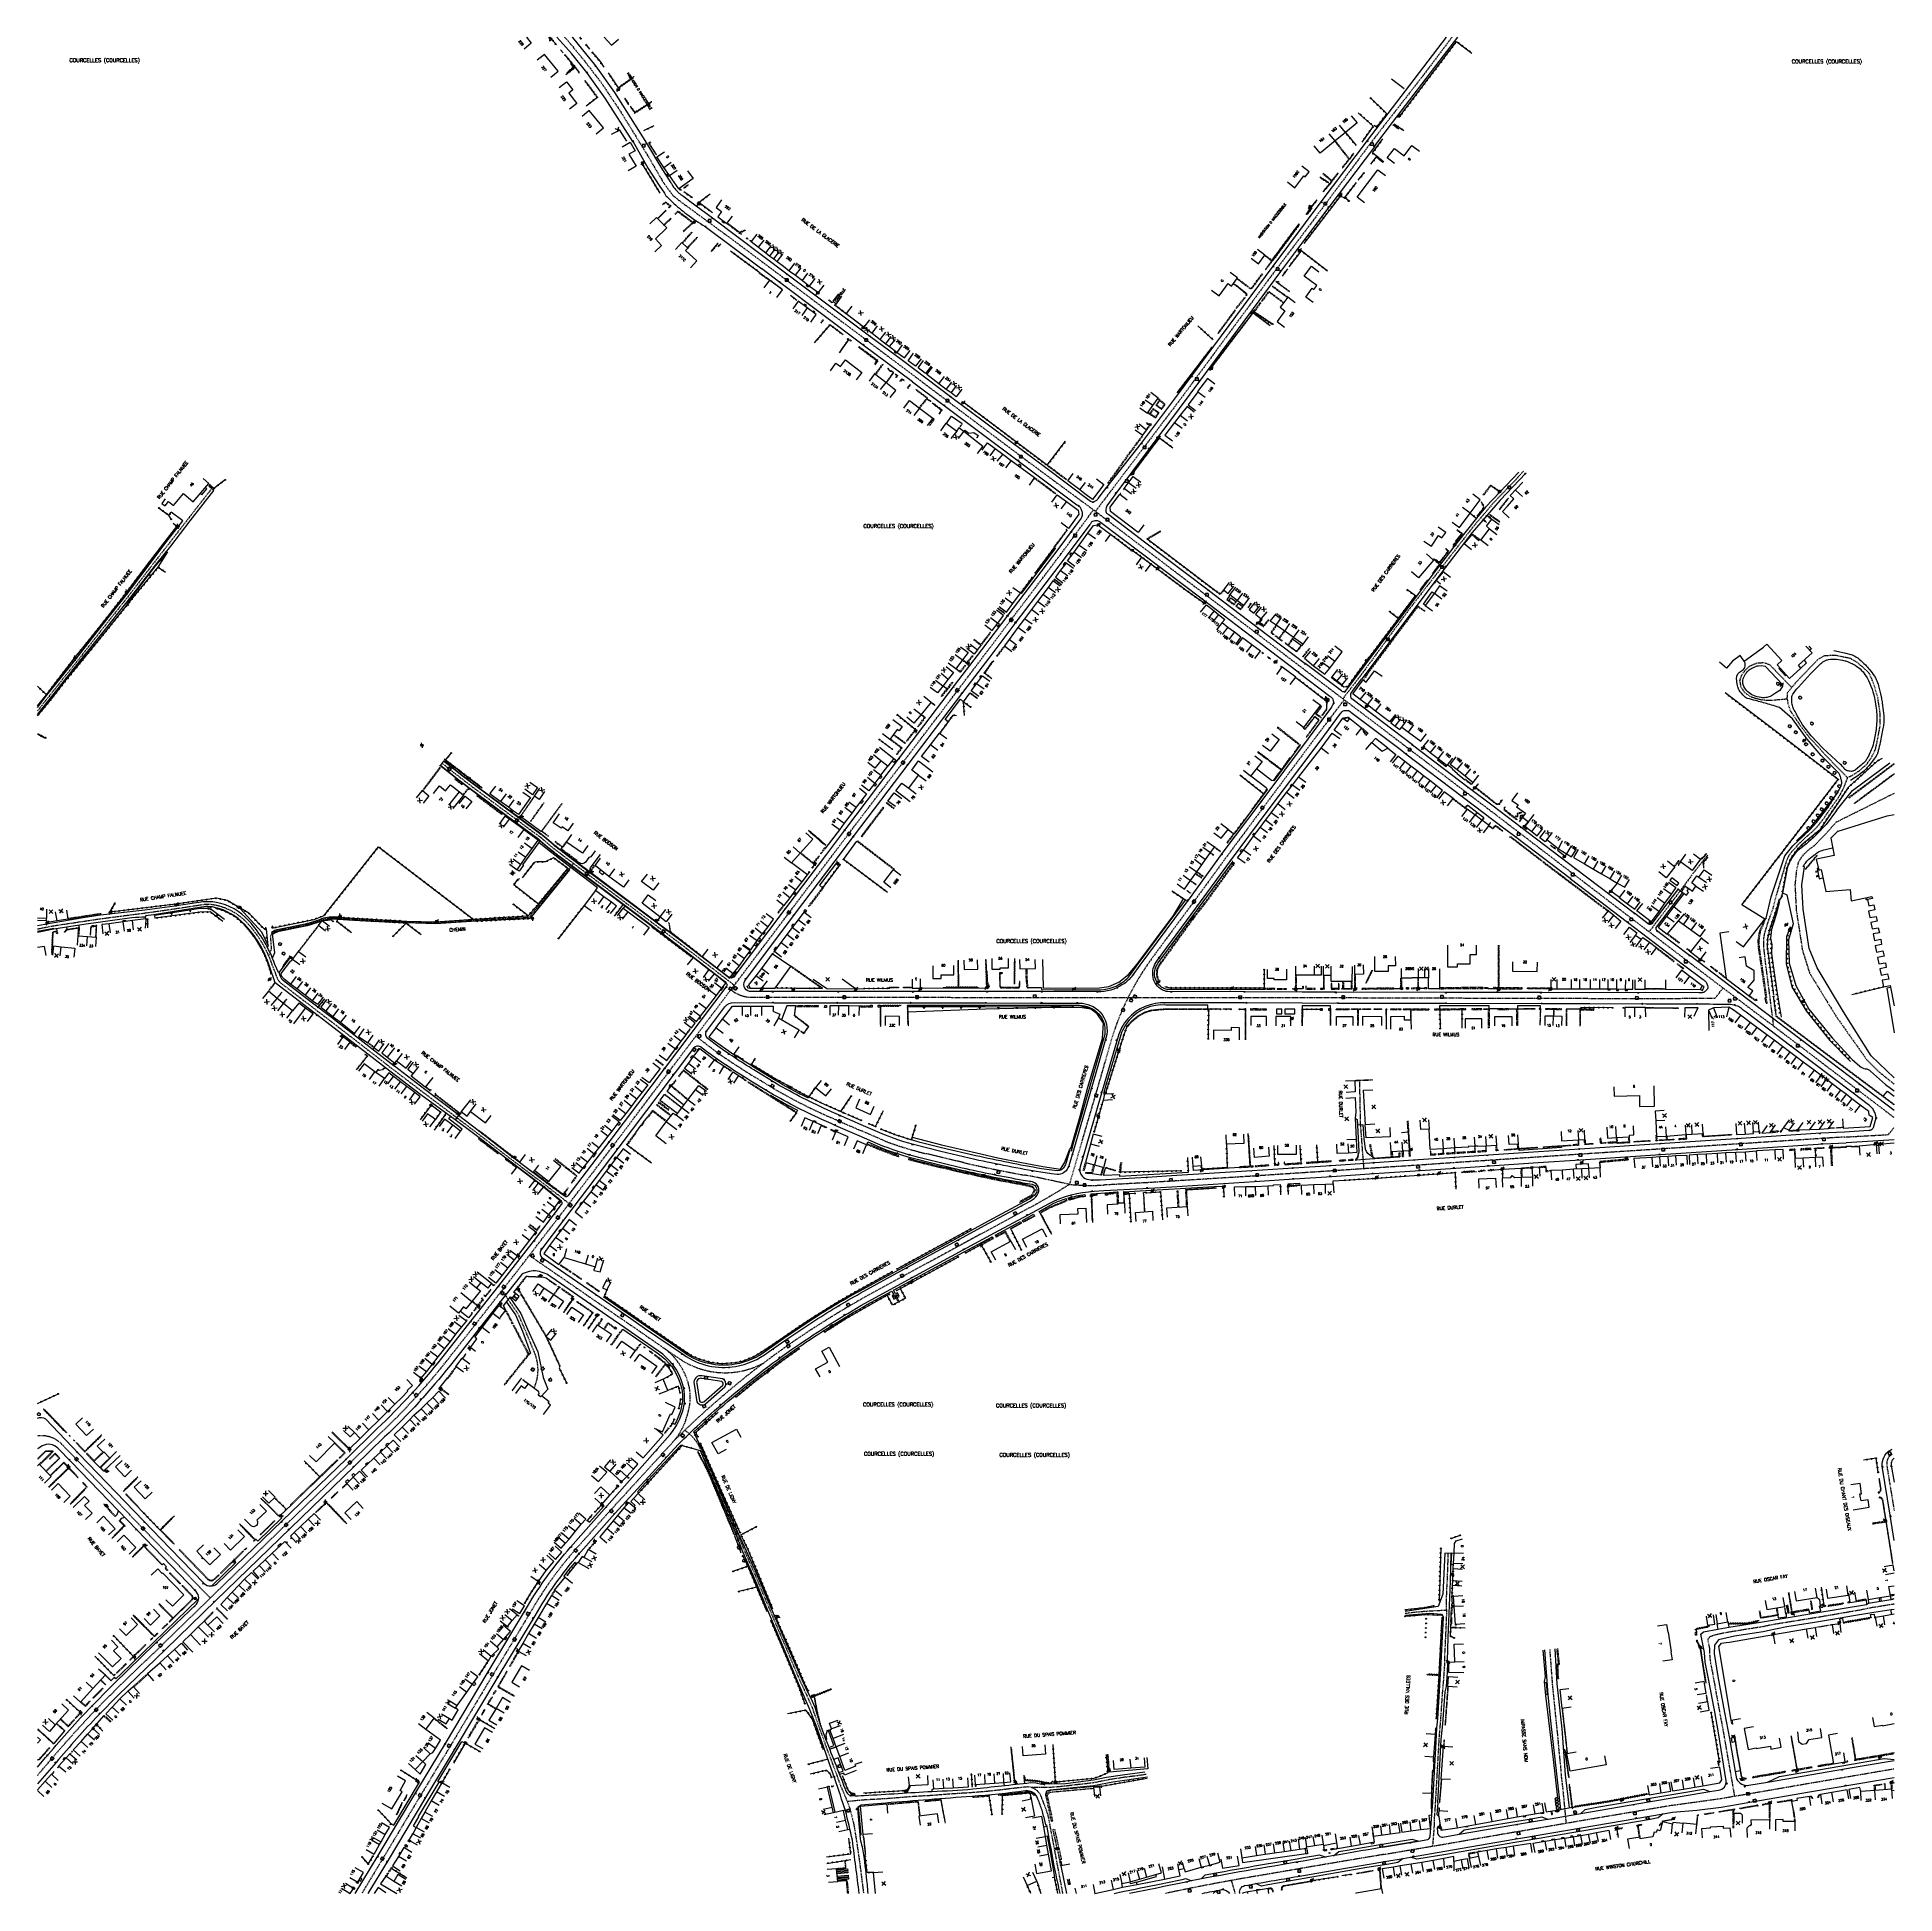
# Model space of a CAD drawing. Header units: millimetres. Extents: x 151000 to 152000, y 128000 to 129000.
import ezdxf
from ezdxf.enums import TextEntityAlignment as Align

# ---------------------------------------------------------------- set-up
doc = ezdxf.new("R2010")
doc.units = ezdxf.units.MM
doc.linetypes.add('DASHED', pattern=[0.75, 0.5, -0.25])
doc.layers.get('0').update_dxf_attribs({"linetype": 'CONTINUOUS'})
for name, color, linetype in [('W0001', 6, 'DASHED'), ('W0008', 7, 'CONTINUOUS'), ('W0100', 7, 'CONTINUOUS'), ('W0112', 1, 'DASHED'), ('W0211', 2, 'CONTINUOUS'), ('W0300', 7, 'CONTINUOUS'), ('W0302', 3, 'CONTINUOUS'), ('W0310', 3, 'CONTINUOUS'), ('W0322', 7, 'CONTINUOUS'), ('W0330', 7, 'CONTINUOUS'), ('W0334', 7, 'CONTINUOUS'), ('W0400', 7, 'CONTINUOUS'), ('W0420', 7, 'CONTINUOUS'), ('W0471', 7, 'CONTINUOUS'), ('W0980', 7, 'CONTINUOUS'), ('W0984', 7, 'CONTINUOUS'), ('W0989', 7, 'CONTINUOUS'), ('W0991', 7, 'CONTINUOUS'), ('W1102', 7, 'CONTINUOUS')]:
    doc.layers.add(name, color=color, linetype=linetype)
doc.styles.get("Standard").update_dxf_attribs({"font": 'romans.shx', "width": 0.85})

# ---------------------------------------------------------------- blocks, each defined once
blk = doc.blocks.new('t310o')
at = {"color": 0, "linetype": 'Continuous'}
for centre, start, end in [((-0.5, 0.4), 216.8699, 323.1304), ((0.5, -0.4), 36.8699, 143.1303)]:
    blk.add_arc(centre, 0.625, start, end, dxfattribs=at)
blk = doc.blocks.new('t322o')
at = {"color": 0, "linetype": 'Continuous'}
for radius in [0.25, 0.15]:
    blk.add_circle((0, 0), radius, dxfattribs=at)
blk = doc.blocks.new('t991o')
at = {"color": 0, "linetype": 'Continuous'}
for p, q in [((-1, 1), (1, -1)), ((-1, -1), (1, 1))]:
    blk.add_line(p, q, dxfattribs=at)
blk = doc.blocks.new('t112o')
at = {"color": 0, "linetype": 'Continuous'}
for p, q in [((-0.5, 0.5), (0.5, 0.5)), ((-0.5, -0.5), (-0.5, 0.5)), ((0.5, 0.5), (0.5, -0.5)), ((0.5, -0.5), (-0.5, -0.5))]:
    blk.add_line(p, q, dxfattribs=at)
blk = doc.blocks.new('T400')
for p, q in [((-0.15, 0.3), (0.15, 0.3)), ((-0.15, -0.25), (-0.15, 0.3)), ((-0.15, 0.15), (0.15, 0.15)), ((-0.15, 0), (0.15, 0)), ((0.15, 0.3), (0.15, -0.25)), ((-0.15, -0.15), (0.15, -0.15)), ((-0.15, -0.25), (-0.15, -0.3)), ((-0.15, -0.3), (0.15, -0.3)), ((0.15, -0.3), (0.15, -0.25))]:
    blk.add_line(p, q)
blk = doc.blocks.new('T471')
for p, q in [((-0.333334, 0.333334), (-0.333334, -0.333334)), ((-0.333334, 0.333334), (0.333334, 0.333334)), ((-0.333334, 0), (0, 0)), ((0.500001, 0.500001), (1.000002, 1.000002)), ((-0.500001, -0.500001), (-1.000002, -1.000002)), ((-0.333334, -0.333334), (0.333334, -0.333334))]:
    blk.add_line(p, q)
blk.add_ellipse((0, 0), major_axis=(0.471405, 0.471405), ratio=1, start_param=5.4977871438, end_param=11.780972451)
blk = doc.blocks.new('T420')
for p, q in [((0.7, 0.7), (-0.8, 0.7)), ((-0.8, 0.7), (-0.8, -0.8)), ((0.7, 0.7), (0.7, -0.8)), ((0.7, -0.8), (-0.8, -0.8))]:
    blk.add_line(p, q)
blk.add_ellipse((0, 0), major_axis=(-0.53, 0.53), ratio=1, start_param=3.926991, end_param=10.210176)
blk = doc.blocks.new('t211o')
at = {"color": 0, "linetype": 'Continuous'}
for p, q in [((-0.3, 0.5), (-0.3, 0)), ((0, 1), (0, 0)), ((0.3, 0.5), (0.3, 0))]:
    blk.add_line(p, q, dxfattribs=at)
blk = doc.blocks.new('T300')
for p, q in [((-0.8, 0.5), (-0.9, 0.3)), ((-0.9, 0.3), (-0.9, 0.2)), ((-0.9, 0.2), (-0.7, 0.1)), ((-0.7, 0.6), (-0.8, 0.5)), ((-0.8, -0.1), (-0.7, 0.1)), ((-0.6, 0.7), (-0.7, 0.6)), ((-0.7, 0.1), (-0.7, 0.1)), ((-0.5, 0.7), (-0.6, 0.7)), ((-0.3, 0.6), (-0.5, 0.7)), ((-0.3, 0.6), (-0.2, 0.7)), ((-0.2, 0.6), (-0.3, 0.6)), ((-0.2, 0.7), (-0.1, 0.8)), ((-0.1, 0.8), (0.1, 0.8)), ((0.1, 0.8), (0.2, 0.7)), ((0.2, 0.7), (0.3, 0.6)), ((0.3, 0.6), (0.4, 0.5)), ((0.5, 0.5), (0.3, 0.5)), ((0.4, 0.5), (0.4, 0.5)), ((0.6, 0.4), (0.5, 0.5)), ((0.6, 0.4), (0.7, 0.3)), ((0.7, 0.3), (0.7, 0.2)), ((0.7, 0.2), (0.7, 0.1)), ((0.7, 0.1), (0.7, -0.2)), ((-0.8, -0.2), (-0.8, -0.1)), ((-0.7, -0.3), (-0.8, -0.2)), ((-0.8, -0.2), (-0.8, -0.2)), ((-0.7, -0.4), (-0.7, -0.3)), ((-0.5, -0.5), (-0.7, -0.4)), ((-0.4, -0.5), (-0.5, -0.5)), ((-0.4, -0.5), (-0.3, -0.5)), ((-0.3, -0.5), (-0.3, -0.4)), ((-0.3, -0.6), (-0.3, -0.5)), ((-0.3, -0.5), (-0.3, -0.5)), ((-0.2, -0.7), (-0.3, -0.6)), ((-0.1, -0.8), (-0.2, -0.7)), ((0.1, -0.8), (-0.1, -0.8)), ((0.2, -0.7), (0.1, -0.8)), ((0.3, -0.5), (0.2, -0.5)), ((0.3, -0.6), (0.2, -0.7)), ((0.2, -0.7), (0.2, -0.7)), ((0.5, -0.4), (0.3, -0.5)), ((0.3, -0.5), (0.3, -0.6)), ((0.3, -0.5), (0.3, -0.5)), ((0.6, -0.3), (0.5, -0.4)), ((0.7, -0.2), (0.6, -0.3)), ((0.6, -0.3), (0.6, -0.3))]:
    blk.add_line(p, q)
blk = doc.blocks.new('t330o')
at = {"color": 0, "linetype": 'Continuous'}
for p, q in [((0.25, -0.25), (-0.25, 0.25)), ((-0.25, -0.25), (0.25, 0.25)), ((-0.25, 0.25), (-0.25, -0.25)), ((0.25, 0.25), (-0.25, 0.25)), ((0.25, -0.25), (0.25, 0.25)), ((-0.25, -0.25), (0.25, -0.25)), ((-0.25, -0.25), (-0.25, -0.25))]:
    blk.add_line(p, q, dxfattribs=at)

msp = doc.modelspace()

# ---------------------------------------------------------------- linework, layer by layer
at = {"layer": 'W0001', "flags": 128}
for points in [[(151283.9, 129000), (151286.6, 128997), (151295.1, 128986.6), (151304, 128975), (151314, 128960), (151328.8, 128936), (151336.8, 128922.2), (151339.7, 128918.1), (151342.4, 128914.6), (151347.2, 128910.8), (151351.3, 128907.8), (151378.3, 128888), (151461.7, 128825.4), (151533.2, 128771.6), (151567.9, 128746), (151643.7, 128688.6), (151723.7, 128628), (151784.7, 128581.7), (151816.9, 128557.1), (151854.2, 128528.6), (151902.8, 128491.6), (151936.1, 128466.5), (151994.1, 128422.5), (152000, 128418)], [(151761.9, 129000), (151745.6, 128978.4), (151719.4, 128944.7), (151686.8, 128900.8), (151664.2, 128870.9), (151616, 128805.5), (151569.9, 128744.6)], [(151800.4, 128766.2), (151796.4, 128761.8), (151789.9, 128755.1), (151784, 128748.9), (151779.9, 128744), (151773.9, 128737), (151767.1, 128728.3), (151738.6, 128691.5), (151713.8, 128657.6), (151703.1, 128643.6)], [(151093.8, 128756.7), (151086.6, 128747.5), (151079.6, 128738.5), (151070.6, 128726.9), (151062.4, 128716.4), (151049.4, 128699.4), (151035.6, 128682), (151021.8, 128664.3), (151013, 128653.4), (151006.1, 128644.7), (151000, 128637)], [(151551.5, 128721.9), (151568.8, 128745.4)], [(151974.9, 128601.1), (151978.1, 128602.7), (151981.8, 128605.2), (151985.5, 128608.6), (151988.1, 128612.4), (151990, 128616.4), (151991.5, 128623.5), (151992.6, 128630), (151992.4, 128636.5), (151991.2, 128644.4), (151988.9, 128652.1), (151986.5, 128657.5), (151980.4, 128663), (151976.4, 128665.3), (151968.9, 128666.8), (151965.1, 128666.8), (151962.2, 128666.6), (151958.9, 128664.7), (151947.3, 128652.6), (151942.4, 128646.6), (151942.3, 128643.9), (151942.8, 128641.1), (151944, 128637.2), (151945.7, 128634.8), (151949, 128629.8), (151954.2, 128622.9), (151957.6, 128619.3), (151963.9, 128612.3), (151974.9, 128601.1), (151972.8, 128595.5), (151970.1, 128590.5), (151965, 128583.4), (151960.9, 128577.5), (151957.2, 128573.1), (151953, 128569.4), (151948.8, 128565.5), (151945.1, 128561.5), (151943.2, 128558.9), (151942, 128556.2), (151938.8, 128545.4), (151936.2, 128536.6), (151934.7, 128530.7), (151932.1, 128523.5), (151930.1, 128517.1), (151929.6, 128513.9), (151929.6, 128510.2), (151930.6, 128501.5), (151935, 128467.3)], [(151942.4, 128643.4), (151933.7, 128642.6), (151929, 128642.8), (151923.5, 128644.3), (151919.7, 128646.7), (151917.5, 128650), (151917, 128653.6), (151918.3, 128657), (151920.8, 128660), (151922.4, 128661.3)], [(151922.4, 128661.3), (151926.2, 128662.9), (151930, 128663.1), (151932.7, 128662.1), (151934.4, 128660.5), (151944.9, 128649.6)], [(151686.8, 128620.6), (151703.8, 128643)], [(152000, 128592.6), (151968.7, 128577), (151964.1, 128571.8), (151957.4, 128564.8), (151954, 128562.2), (151951, 128559.5), (151948.5, 128555.7), (151947.4, 128551.3), (151946.6, 128543.5), (151947.3, 128529.6), (151950.6, 128508.2), (151954.5, 128495.8), (151968.9, 128472.3), (151985.3, 128449.1), (151991.4, 128443), (151998, 128437.6), (152000, 128436)], [(151899.6, 128559.4), (151892.2, 128550.1), (151882.1, 128536.5), (151868.1, 128518.1)], [(151866.3, 128482.1), (151903.6, 128482.3), (151907.9, 128487.8)], [(151712, 128438), (151712.5, 128414), (151714.3, 128390.4)], [(151973.4, 128407.5), (151997, 128408.8), (152000, 128412.7)], [(151759.7, 128183.3), (151759.6, 128179.5), (151759.4, 128174), (151759.3, 128170.2), (151759, 128164.7), (151758.7, 128157.1), (151758.9, 128150.8), (151758.6, 128143.3), (151758.3, 128137.1), (151758.2, 128134), (151757.8, 128127.9), (151757.8, 128123.1), (151757.3, 128115.5), (151756.7, 128108.9), (151756.2, 128101.4), (151755.6, 128092.7), (151755.4, 128090.3), (151755.2, 128088.2), (151755, 128085.4), (151754.8, 128083.3), (151754.7, 128080.6), (151754.2, 128072.1), (151753.8, 128064.8), (151753.3, 128056.3), (151752.9, 128049), (151752.7, 128045.9), (151752.2, 128039.5), (151752.2, 128036), (151751.4, 128025.5)], [(152000, 128155.8), (151998.9, 128155.7), (151995.3, 128155.1), (151993, 128154.7), (151990, 128154.2), (151987.7, 128153.9), (151981.6, 128152.6), (151974.5, 128151.4), (151966.5, 128150), (151959.4, 128148.8), (151953.3, 128147.8), (151935.2, 128144.9), (151929.9, 128143.8), (151925.7, 128143.1), (151920.6, 128142.3), (151916.4, 128141.6), (151912.5, 128141), (151907.6, 128140.1), (151903.4, 128139.2), (151900.7, 128138.2), (151899.6, 128136.7), (151900.6, 128131.8), (151900.7, 128126.9), (151901.2, 128123.8), (151902.2, 128118.9), (151902.7, 128115.8), (151903.4, 128112.3), (151904.2, 128107.4), (151905.1, 128102.6), (151906, 128097.7), (151906.5, 128094.9), (151907.2, 128091.4), (151907.7, 128088.6), (151908.7, 128083), (151914, 128052.4)], [(151736.7, 128150.9), (151741.1, 128151.5), (151747.7, 128152.1), (151758.8, 128152.7)], [(151814.5, 128131.5), (151815.9, 128112.5), (151818.1, 128090.8), (151818.9, 128083.3), (151819.4, 128077.1), (151820.2, 128069.5), (151820.7, 128063.4), (151821.7, 128054.6), (151823.3, 128037.8)], [(151597.2, 128064.1), (151592.5, 128063.4), (151586.5, 128062.7), (151581.8, 128062), (151577.5, 128061.3), (151574.9, 128060.8), (151571.4, 128060.1), (151568.8, 128059.6), (151565, 128059.1), (151559.2, 128058.5), (151555.4, 128058), (151549.6, 128057.4), (151545.4, 128057.1), (151535.8, 128057)]]:
    msp.add_lwpolyline(points, dxfattribs=at)
at = {"layer": 'W0001'}
for points in [[(151000, 128063.6), (151007.7, 128072.6, -0.014129), (151030.7, 128098.2), (151041.4, 128109), (151066.8, 128133.6), (151094, 128160), (151135.6, 128200.3), (151168.6, 128232.2), (151184.9, 128248.1, 0.036459), (151220.1, 128286.5), (151229.4, 128298.3), (151236.3, 128307.1), (151250.8, 128325.6), (151258.3, 128335.1), (151284.6, 128369.3), (151310.6, 128403.5), (151340.5, 128443.2), (151377.4, 128492), (151405.4, 128529.1), (151427.3, 128558.1), (151437.7, 128571.9), (151466.6, 128609.9), (151496.1, 128648.7), (151510.7, 128668), (151524.8, 128686.7), (151551.5, 128721.9)], [(151217.8, 128609), (151223.4, 128604.5), (151227.9, 128601), (151233.6, 128596.6), (151257.5, 128578.9), (151270.3, 128569.4, -0.002006), (151271.9, 128568.2), (151275.7, 128564.9, 0.017737), (151282.1, 128559.9), (151296.8, 128548.8), (151330.8, 128523.2), (151347.1, 128511), (151375.3, 128489.3)], [(151973.4, 128407.5), (151961.2, 128406.7), (151915.2, 128403.7), (151873.9, 128401), (151830.9, 128398.2), (151808.6, 128396.7), (151781.8, 128394.9), (151763.7, 128393.7), (151743.8, 128392.3), (151720.3, 128390.8), (151697, 128389.2), (151676.8, 128387.9), (151654.5, 128386.4), (151611, 128383.7), (151597.9, 128382.9), (151574.1, 128381.6, -0.038079), (151555.8, 128382), (151536.6, 128386.1), (151531.5, 128387, -0.011931), (151498.8, 128393.7), (151478.3, 128398.6, -0.030967), (151456.5, 128405.3), (151443.7, 128410.9, -0.003059), (151423.7, 128419.6, -0.029029), (151394.4, 128434.9), (151385.8, 128440.1, -0.010056), (151367.8, 128451.8), (151362.1, 128456), (151354.6, 128461.9, 0.367001)], [(151343.1, 128244.1, 0.114781), (151350.3, 128258.7, 0.151788), (151350.4, 128275.4, 0.165275), (151337.4, 128293.8)], [(151999, 128236.6, 0.18665), (151996.5, 128233.9, 0.123729), (151996.1, 128230.2), (152000, 128206.3)], [(152000, 128155.9, -0.002778), (151999.9, 128155.9)]]:
    msp.add_lwpolyline(points, format="xyb", dxfattribs=at)
at = {"layer": 'W0001', "flags": 128}
for points in [[(151686.8, 128620.6), (151660.6, 128585.5), (151640.6, 128558.6), (151624.1, 128536), (151600.8, 128504.5, 0.084329), (151578.5, 128460.3), (151570.5, 128432.5), (151566.1, 128417.5), (151560.5, 128398.2), (151555.8, 128382, -0.019837), (151536.1, 128370.3), (151514, 128358.4), (151497.2, 128349.3), (151469.8, 128334.4), (151444.5, 128320.6, 0.020893), (151407.1, 128297.3, 0.028434), (151367, 128266.2, 0.019167), (151343.1, 128244.1), (151308.8, 128206.6), (151289, 128184.4, 0.048658), (151265.9, 128152.1), (151245.3, 128117.8), (151222.3, 128079.3), (151206.4, 128052.9), (151186.1, 128018.9), (151174.7, 128000)], [(151124.5, 128505.1), (151126.1, 128508.8), (151125.6, 128515.8), (151126.3, 128517.2, -0.11297), (151130.1, 128518.8), (151144.2, 128521.7, 0.041849), (151153.2, 128524.5, -0.106598), (151161.7, 128525.4), (151176.7, 128524.5), (151195.5, 128523.4), (151198.6, 128523.3), (151214.5, 128522.9), (151235.4, 128524.3), (151264.3, 128525.9), (151265.1, 128526.2), (151288.8, 128554.8)], [(151000, 128519.6), (151008.6, 128521.3), (151034, 128525.1), (151058, 128528.2), (151071.5, 128530.1), (151090, 128532.9, -0.07599), (151095.8, 128532.5, -0.154711), (151112.8, 128523, -0.107534), (151126.4, 128500, -0.006858), (151128.9, 128493.6, 0.142228), (151131.4, 128490.2), (151146.3, 128478.8), (151157.2, 128470.5), (151175.4, 128456.4), (151191, 128444.3), (151207.6, 128431.7), (151225.9, 128417.9), (151236.5, 128409.9), (151253.7, 128396.6), (151273.4, 128381.8), (151286.4, 128371.6)], [(151373.5, 128486.8, 0.171487), (151384.6, 128482.8), (151396.9, 128482.8), (151431.4, 128482.8), (151466.4, 128482.8), (151510.6, 128482.7), (151540.6, 128482.7), (151571, 128482.7), (151609.4, 128482.7), (151650.4, 128482.7), (151681.1, 128482.6), (151699.7, 128482.6), (151759.1, 128482.4), (151810.5, 128482.3), (151836, 128482.2), (151866.3, 128482.1)], [(151264.9, 128343.7), (151278.7, 128334.2), (151299.3, 128320), (151325.3, 128302.2), (151336.2, 128294.6, 0.005515), (151346.2, 128287.8, 0.277711), (151391.2, 128285.8, -1.222716)], [(151250.2, 128324.8), (151258.9, 128312.1), (151262.6, 128303.5), (151267.6, 128291.4, -0.201922), (151267.4, 128272.3, 1.853946)], [(151093.1, 128159.1), (151055.4, 128198.1), (151020.2, 128234.7), (151013.2, 128241.9, 0.244788), (151000, 128246.4, 1.246534)], [(151376.9, 128193.6), (151362, 128228.4), (151357.5, 128238.8, 0.141333), (151348.6, 128249.5, -7.530423)], [(151376.9, 128193.6), (151378.8, 128189.3), (151380.6, 128185), (151383.6, 128178.2), (151386.6, 128171.4), (151390.5, 128162.1), (151394.4, 128152.9), (151398.6, 128142.9), (151402.9, 128133), (151406.7, 128123.9), (151410.6, 128114.8), (151414.2, 128107), (151417.4, 128099.8), (151420.8, 128089.8), (151421.9, 128086.9), (151423.3, 128083.2), (151424.3, 128080.2), (151427, 128073.2), (151432.6, 128058), (151434.8, 128052.7, -0.038569), (151437.6, 128045.4, -0.006386), (151439.7, 128037.2), (151441, 128029.1), (151442.8, 128016.8), (151444.7, 128002), (151444.9, 128000)], [(151552.3, 128000), (151544.4, 128042.1), (151543.2, 128045.4, 0.007933), (151540.9, 128051.5, 0.313945), (151533.5, 128057.4), (151525.7, 128056.6), (151518.5, 128055.7), (151510.8, 128054.9), (151503.6, 128054.3), (151492.6, 128053.6), (151481, 128052.7), (151471.9, 128052.2), (151456.9, 128051), (151446.1, 128050.4), (151436.2, 128049.5)], [(151725.2, 128021, 0.001794), (151662.9, 128010.4, 0.011753), (151607.5, 128000, 0.011753)], [(151643, 128006.9, -0.008471), (151645, 128000, -0.008471)]]:
    msp.add_lwpolyline(points, format="xyb", dxfattribs=at)
at = {"layer": 'W0001'}
msp.add_lwpolyline([(151725.2, 128021), (151726, 128021.2), (151735, 128022.7), (151738.9, 128023.4), (151757.4, 128026.5), (151794.7, 128033), (151799.2, 128033.7), (151806.5, 128035), (151830.9, 128039.2), (151875.1, 128046.7), (151880.1, 128047.5), (151906.2, 128051.1), (151922.6, 128053.9), (151953.8, 128059.3), (151980.2, 128063.8), (152000, 128067.2)], dxfattribs=at)
at = {"layer": 'W0008'}
for p, q in [((151938, 128659.8), (151938.5, 128660.2)), ((151941.5, 128655.9), (151942, 128656.4))]:
    msp.add_line(p, q, dxfattribs=at)
at = {"layer": 'W0008', "flags": 128}
for points in [[(151320.6, 128943.8), (151305.7, 128967.1), (151295.9, 128980.9), (151287.9, 128991), (151279.8, 129000)], [(151764.8, 129000), (151757.1, 128989.9), (151729.7, 128954), (151720.2, 128941.4), (151720.3, 128941.2), (151720.2, 128940.9), (151695.5, 128908.4), (151678.2, 128885.3), (151669.6, 128873.7), (151625.9, 128814.7), (151598.7, 128778.3), (151580.9, 128754.2), (151576, 128747.6)], [(151691.4, 128911.2), (151716.4, 128944.3), (151736.8, 128971), (151759, 129000)], [(151716.5, 128944.3), (151716.4, 128944.3)], [(151340.4, 128925.4), (151339.8, 128925), (151338.9, 128926), (151339.6, 128926.5)], [(151359.6, 128898), (151390.1, 128875.1)], [(151370.3, 128900.3), (151369.9, 128899.8), (151368.8, 128900.5), (151369.2, 128901.1)], [(151471.3, 128814.4), (151444.8, 128834.1), (151399.8, 128867.9), (151390, 128875.3)], [(151414.6, 128866.9), (151414.1, 128866.2), (151415.1, 128865.5), (151415.6, 128866.2)], [(151413.8, 128854.8), (151414.2, 128855.4), (151413.1, 128856.1), (151412.7, 128855.5)], [(151418.3, 128851.4), (151418.7, 128851.9), (151417.9, 128852.4), (151417.5, 128852)], [(151461.9, 128831.1), (151461.5, 128830.6), (151462.5, 128829.8), (151462.9, 128830.3)], [(151489.6, 128791.9), (151492.4, 128795.8), (151498, 128791.8)], [(151499, 128787.7), (151499.5, 128788.3), (151501.7, 128786.6), (151504.3, 128787.1), (151506.7, 128785.4)], [(151529.3, 128768.4), (151529.8, 128769.1), (151528.7, 128769.9), (151528.2, 128769.2)], [(151801.6, 128765.1), (151787.9, 128750.6), (151772.8, 128733.2), (151758.6, 128714.7)], [(151553.1, 128718.9), (151567, 128737.5)], [(151556.9, 128720.5), (151556, 128721.2), (151556.8, 128722.2), (151557.6, 128721.6)], [(151758.6, 128714.6), (151728.5, 128674.6), (151713.3, 128654.3)], [(151642.2, 128699.7), (151641.6, 128698.9), (151641.8, 128698.7), (151640.6, 128697.1), (151641.5, 128696.3)], [(151641.7, 128696.6), (151642.7, 128697.9), (151645.5, 128696)], [(151648.9, 128693.2), (151646.7, 128694.9), (151645.6, 128693.6)], [(151747.4, 128693.9), (151746.5, 128694.6), (151751.2, 128701.1), (151752.2, 128700.3)], [(151681.5, 128673), (151680.9, 128672.1), (151676, 128675.7)], [(151949.8, 128660.1), (151952.9, 128663), (151951.7, 128664.3)], [(151941.5, 128655.9), (151938, 128659.8)], [(151727.3, 128616.9), (151720.7, 128622.1), (151718.7, 128620)], [(151740.6, 128618.8), (151740.6, 128618.8), (151770.6, 128595.9), (151784, 128585.9), (151799.1, 128574.4), (151828.4, 128552.1), (151860.1, 128528)], [(151754.5, 128611.2), (151754.1, 128610.7), (151758.7, 128607.1), (151759.1, 128607.7)], [(151759.4, 128608.1), (151762.1, 128606), (151762, 128605.8), (151764.8, 128603.4), (151764.7, 128603.3), (151768.8, 128600)], [(151772.5, 128597.6), (151773.3, 128598.5)], [(151779.1, 128579.4), (151775.3, 128582.3), (151770.4, 128586.1)], [(151825.5, 128546.8), (151796.4, 128568.9), (151790.2, 128573.6)], [(151801.4, 128574.7), (151800.9, 128574.1), (151802, 128573.3), (151802.5, 128573.9)], [(151819.1, 128562.8), (151818.7, 128562.1), (151822.6, 128559), (151823.8, 128560)], [(151850.9, 128544.3), (151847.5, 128540.2), (151852.1, 128536.7)], [(151880.2, 128547.1), (151879.3, 128545.9), (151883.2, 128543), (151884, 128544.3), (151880.2, 128547.1)], [(151959.2, 128552.3), (151958.5, 128552.2), (151959.7, 128546.5), (151961.6, 128547.2)], [(151885.2, 128539.8), (151883.9, 128540.8)], [(151124.3, 128510.7), (151123.9, 128509.8)], [(151981.2, 128436.1), (151949.9, 128459.9), (151916.1, 128485.6), (151889.8, 128505.5)], [(151895.8, 128487), (151896.8, 128486.5), (151897.7, 128488.6), (151896.7, 128489)], [(151998, 128488.1), (151996.1, 128487.7), (152000, 128463.7)], [(151981.3, 128436.1), (152000, 128421.9)], [(152000, 128406), (151974.1, 128404.4)]]:
    msp.add_lwpolyline(points, dxfattribs=at)
for points in [[(151288, 129000), (151288.2, 128999.8), (151300.6, 128984.6), (151310.8, 128970.2), (151328.1, 128942.8), (151335.7, 128929.9), (151341.2, 128921.5, 0.003835), (151342.1, 128920, 0.018725), (151342.3, 128919.7, 0.006691), (151343.7, 128918, 0.007863), (151344.9, 128916.6, 0.039247), (151345.3, 128916.2, 0.015766), (151346.5, 128915.3), (151348.1, 128914.1), (151351.4, 128911.7), (151363.5, 128902.6), (151403.6, 128872.5), (151448.2, 128839.1), (151466, 128825.9)], [(151320.6, 128943.9), (151328.9, 128929.3), (151334.9, 128920), (151337.8, 128915.9, 0.01599), (151338.5, 128914.6, 0.038701), (151338.9, 128914.2, 0.009648), (151339.2, 128913.9, 0.001076), (151341.9, 128911.3, 0.030022), (151349.8, 128904.6, 0.026203), (151359.6, 128898)], [(151466, 128825.9), (151491.8, 128806.5), (151531.9, 128776.4), (151543.2, 128768.1), (151567.2, 128750.1, 0.069827), (151568, 128749.7, 0.138141), (151568.5, 128749.6, 0.07314), (151569.2, 128749.9, 0.039748), (151570.5, 128750.6, 0.048805), (151571.2, 128751.3, 0.04224), (151571.8, 128752.1), (151576, 128757.5), (151594.6, 128781.3), (151614.5, 128807.8), (151621.7, 128817.5), (151665.5, 128876.6), (151691.4, 128911.2)], [(151471.3, 128814.4), (151488.3, 128801.6), (151528.2, 128771.8), (151538.2, 128764.3), (151559.9, 128748, -0.060489), (151561.2, 128747.1, -0.085685), (151561.8, 128746.3, -0.059459), (151562.5, 128744.6, -0.064503), (151562.7, 128742.9, -0.068573), (151562.5, 128741.7, -0.089815), (151562.1, 128740.9), (151556.7, 128733.7), (151549.5, 128724)], [(151797.9, 128765.7), (151787.6, 128754.9), (151780, 128746.8), (151775, 128740.9), (151764.7, 128727.8), (151751.6, 128710.7), (151733.8, 128686.9), (151706, 128649.8), (151704.4, 128647.7), (151703.5, 128647.4, -0.163362), (151703.1, 128647.4, -0.089033), (151702.3, 128647.8), (151682.8, 128662.5)], [(151576, 128747.6, 0.027421), (151575.4, 128745.2, 0.089692), (151575.4, 128744.4, 0.147273), (151575.8, 128743.6, 0.095822), (151577, 128742.8), (151596.2, 128728.2), (151630.5, 128702.3), (151633.7, 128699.8), (151657.6, 128681.6), (151682.8, 128662.6)], [(151679.1, 128657.9), (151653.7, 128677.1), (151627.3, 128697.2), (151572.6, 128738.5, 0.057195), (151571.8, 128739.1, 0.069261), (151571, 128739.4, 0.057764), (151570, 128739.5, 0.051858), (151568.9, 128739.3, 0.139241), (151567.8, 128738.7, 0.106227), (151567, 128737.4)], [(151970.2, 128603.5), (151960.8, 128613.1), (151953.1, 128621.8), (151945.2, 128632.7), (151938.2, 128638.8, 0.004495), (151935.9, 128639.6, 0.00276), (151932.2, 128640.7, 0.011866), (151925.3, 128642.6, -0.019313), (151921, 128643.8, -0.121185), (151919.2, 128644.9, -0.058825), (151916.6, 128648.3, -0.077229), (151915.6, 128650.7, -0.054558), (151915.2, 128654.4, -0.29442), (151917.9, 128658.7, 0.358979), (151919.8, 128662.5, 0.038672), (151919.6, 128663.1, 0.027177), (151919.2, 128663.9)], [(151967.6, 128669.5), (151973.3, 128668.3), (151977.4, 128667.2, -0.024463), (151980.1, 128665.8, -0.051581), (151981.2, 128664.9, -0.01673), (151984.6, 128661.8, -0.0235), (151986.8, 128659.3, -0.022527), (151989.4, 128655.8, -0.044999), (151990.4, 128654, -0.036289), (151991.6, 128650.6, -0.021157), (151993, 128644.7, -0.003578), (151993.5, 128642, -0.004855), (151993.8, 128640, -0.02285), (151994.4, 128634.4, -0.03335), (151994.4, 128630.5, -0.024637), (151994, 128627.6, -0.009532), (151992.5, 128620, -0.008694), (151991.5, 128615.7, -0.019797), (151991, 128613.9, -0.071038), (151990.7, 128613.3, -0.008769), (151987.5, 128608.8, -0.057931), (151983, 128604.1, -0.046676), (151976.5, 128599.6)], [(151679, 128657.9), (151696, 128645, -0.108288), (151697.2, 128644, -0.108288), (151697.9, 128642.6, -0.124703), (151697.9, 128641, -0.089368), (151696.9, 128639.1), (151691.7, 128632), (151684.5, 128622.2)], [(151740.6, 128618.8), (151707.9, 128643.6, -0.111453), (151707.4, 128644.8, -0.111453), (151707.4, 128646.1, -0.064085), (151707.6, 128646.6, -0.034684), (151708.2, 128647.5), (151713.3, 128654.3)], [(151689.3, 128618.6), (151695.9, 128627.6), (151701.8, 128635.6, -0.07569), (151702.5, 128636.5, -0.105076), (151703.2, 128637, -0.069414), (151704.4, 128637.3, -0.064375), (151705.7, 128637.3, -0.07315), (151706.5, 128637, -0.048534), (151707.4, 128636.4), (151733.9, 128616.4), (151737, 128614), (151767.3, 128590.9), (151790.3, 128573.5)], [(151931.1, 128525.4), (151933.8, 128536.9), (151941.1, 128558.9), (151945.4, 128564.4), (151954.6, 128573), (151958.2, 128576.9), (151964.1, 128584.6), (151969.2, 128592.5), (151970.4, 128594.6, 0.09014), (151971.7, 128597.5, 0.125362), (151971.6, 128599.7, 0.013326), (151971.1, 128601.6, 0.028494), (151970.8, 128602.4, 0.023073), (151970.6, 128602.9, 0.015348), (151970.2, 128603.5)], [(151963.5, 128575.8), (151958.6, 128570.9, -0.0419), (151949, 128562.5, 0.101359), (151945.4, 128558.6, 0.027136), (151943.7, 128555.5, 0.05), (151942.2, 128551.3), (151939.9, 128539), (151942.2, 128537.9), (151945.7, 128522.3), (151943.1, 128513.8), (151943.5, 128501.2), (151947, 128489.2), (151954.1, 128476.3), (151966.7, 128461), (151977.5, 128449.2), (151981.6, 128445.6, 0.156232), (151984.5, 128444.3, -0.156232), (151987.3, 128443), (151995.3, 128435.7), (152000, 128432.4)], [(152000, 128439.3), (151987.6, 128451.2), (151972.8, 128475), (151958.5, 128498.6), (151954.3, 128509), (151951, 128530.3), (151950.3, 128543.4), (151951.7, 128553.1), (151951.2, 128553.2, -0.520317), (151951.1, 128553.4, -0.044081), (151952.2, 128555.1, -0.04667), (151954, 128557.1, -0.025343), (151957.8, 128560.1, -0.055359), (151959.7, 128561.3, -0.035037), (151963, 128562.4), (151966.9, 128563.2)], [(151825.5, 128546.8), (151856.5, 128523.2), (151886.6, 128500.2), (151897.2, 128492.3, -0.025524), (151898.3, 128491.4, -0.059941), (151898.7, 128490.9, -0.075554), (151899.5, 128489.1, -0.112684), (151899.6, 128487.8, -0.116843), (151899.2, 128486.9, -0.071899), (151898.1, 128485.8, -0.120394), (151896.7, 128485.2, -0.108966), (151895, 128485.2), (151866.1, 128485.3)], [(151883.4, 128540.6), (151870.1, 128523.2, -0.147272), (151869.6, 128522.4, -0.147272), (151868.8, 128522, -0.084636), (151868.2, 128522.1, -0.111044), (151867.8, 128522.2), (151860.1, 128528)], [(151886, 128539.2), (151871.8, 128520.6, 0.071929), (151871.7, 128520.2, 0.071929), (151871.7, 128519.8, 0.084872), (151871.8, 128519.3, 0.132966), (151872, 128519), (151872.6, 128518.5), (151873.7, 128517.7), (151889.8, 128505.4)], [(151973.3, 128410.3), (151986.4, 128411.1, 0.070259), (151987.1, 128411.2, 0.070259), (151987.8, 128411.5, 0.074444), (151988.6, 128412.1, 0.113774), (151988.9, 128412.7), (151990, 128416.6, 0.036777), (151990.3, 128417.8, 0.060093), (151990.2, 128418.5, 0.055581), (151989.8, 128420.2, 0.038789), (151988.7, 128422.4, 0.074683), (151988.2, 128423.1, 0.02512), (151986.2, 128424.8), (151978, 128431.1), (151944.4, 128456.5), (151920.3, 128474.8), (151918.7, 128475.9, -0.00803), (151916.8, 128477.5, 0.069142), (151916.2, 128477.8, 0.036094), (151915.7, 128478, 0.005513), (151911.9, 128478.9, 0.054905), (151911.6, 128478.9, 0.001055), (151894, 128479), (151866.3, 128479.1)], [(151442.6, 128000, 0.003112), (151438.9, 128028.7, 0.01241), (151435.2, 128044.6, 0.005601), (151423.9, 128077.6), (151419.8, 128089.6)], [(151421.9, 128090.1), (151424.7, 128082.8, 0.002374), (151435.6, 128054.9, 0.279087), (151438.7, 128052.7, 0.023515), (151445.3, 128052.8, 0.000989), (151481.8, 128055, 0.011816), (151503.8, 128056.3, 0.00111), (151534.8, 128059.7), (151537.8, 128059.5), (151540.8, 128058.9)], [(151541.9, 128041.6), (151541.1, 128044.8, 0.007929), (151538.9, 128050.8, 0.373167), (151532.1, 128055.2, -0.016634), (151503.3, 128052.3, 0.000266), (151457, 128048.7), (151443.3, 128047.5), (151443.3, 128047.1), (151442.7, 128047), (151441.8, 128046.3), (151441.6, 128045.7), (151443.1, 128029.5, -0.017379), (151445, 128020.8, -0.004807), (151446.8, 128004.9, 0.000083), (151447.2, 128000, 0.000083)], [(151541.9, 128041.6), (151542.9, 128036.9), (151543.5, 128036.9, 0.003817), (151548.1, 128011.7, -0.009119), (151550.6, 128000, -0.009119)], [(151724.5, 128024.9, 0.000046), (151662.3, 128014.1, 0.012546), (151602.9, 128002.9, 0.005622), (151588.1, 128000, 0.005622)], [(151647.6, 128000), (151647.6, 128000.1, -0.431613), (151650.2, 128004.2, -0.000687), (151678.9, 128009.2), (151704.5, 128013.7)], [(151627.3, 128000, -0.00073), (151637.9, 128002.1, -0.270357), (151642.1, 128000, -0.270357)]]:
    msp.add_lwpolyline(points, format="xyb", dxfattribs=at)
at = {"layer": 'W0008'}
for points in [[(151000, 128635.1), (151007, 128643.9), (151013.9, 128652.6), (151022.7, 128663.6), (151036.6, 128681.1), (151050.3, 128698.4), (151063.5, 128715.6), (151071.8, 128725.8), (151082.2, 128739.4), (151095, 128755.7), (151092.3, 128758.1), (151092.9, 128758.7)], [(151000, 128638.9), (151005.1, 128645.5), (151012, 128654.2), (151020.9, 128665.1), (151034.7, 128682.8), (151048.5, 128700.3), (151061.3, 128717.1), (151069.4, 128727.9), (151078.3, 128739.5), (151072.1, 128744.1)], [(151126.6, 128503.9), (151127.8, 128506.9), (151126.6, 128516.8)], [(151252.7, 128318.6), (151257.4, 128311.7), (151261.3, 128302.9), (151265.6, 128291), (151264.8, 128290.4)], [(151254.5, 128321), (151260.3, 128312.5), (151263.9, 128304), (151269.5, 128291.8), (151272.4, 128278), (151274.9, 128271.6), (151271.5, 128267.9)], [(151419.8, 128089.6), (151415.9, 128099.4), (151409.4, 128114.4), (151401.9, 128132.5), (151393.4, 128152.4), (151386.5, 128169), (151380, 128184), (151376.3, 128193.3)], [(151421.9, 128090.1), (151418.8, 128100.2), (151416.8, 128105.1), (151414.6, 128109.1), (151411.9, 128115.1), (151403.8, 128133.5), (151395.4, 128153.3), (151386.8, 128173.7), (151381.2, 128186), (151377.5, 128193.8)], [(151759.5, 128125.3), (151759.8, 128137.8), (151761.1, 128168.1), (151761.4, 128183.2), (151758, 128183.4), (151756.9, 128161.3), (151754.4, 128154.5), (151736.6, 128151.9)], [(151736.8, 128149.9), (151749.9, 128151), (151756.3, 128150.5), (151757.3, 128148.7)], [(151751.5, 128049.1), (151753.2, 128078.3), (151753.8, 128089.2), (151754.3, 128094.1), (151756, 128124.2), (151757.3, 128148.7)], [(151820.5, 128045.3), (151818.5, 128062.8), (151815.1, 128092.9), (151813.6, 128107), (151813, 128116.9), (151811.9, 128131.2)], [(151817.2, 128131.8), (151818.4, 128113), (151821.1, 128088.6), (151822.8, 128063.9), (151825, 128046.1)], [(151754.3, 128048.9), (151756.1, 128082.9), (151756.9, 128091.3), (151758.2, 128108.6), (151758.9, 128111.5)], [(151596.4, 128065.3), (151584.5, 128063.8), (151575.8, 128062.5), (151568.8, 128061), (151553.8, 128059), (151540.8, 128058.9)], [(151543.1, 128053.4), (151543.6, 128055.2), (151545.4, 128055.9), (151568.8, 128058.2), (151579.2, 128060.2), (151597.9, 128062.9)], [(151704.5, 128013.7), (151726.7, 128017.4), (151735.6, 128018.9), (151739.6, 128019.6), (151758, 128022.7), (151795.4, 128029.2), (151799.9, 128029.9), (151807.2, 128031.2), (151831.5, 128035.4), (151875.7, 128042.9), (151880.7, 128043.7), (151893.7, 128044.9), (151906.8, 128046.4), (151923.4, 128049.3), (151954.5, 128054.7), (151981, 128059.2), (152000, 128062.4)], [(151754.3, 128048.9), (151753.8, 128042.6), (151754.8, 128041.5)]]:
    msp.add_lwpolyline(points, dxfattribs=at)
for points in [[(151549.5, 128724), (151522.6, 128688.7), (151508.4, 128670), (151493.8, 128650.7), (151464.2, 128611.8), (151435.2, 128573.6), (151424.9, 128559.9), (151403, 128530.9), (151375, 128493.8, -0.292004), (151373, 128493.2), (151372.8, 128493), (151347.9, 128512.1), (151331.7, 128524.3), (151297.6, 128549.9), (151282.9, 128561, -0.017755), (151276.6, 128566), (151272.8, 128569.3, 0.002053), (151271.2, 128570.5), (151258.3, 128580), (151234.5, 128597.7), (151228.7, 128602.1), (151224.3, 128605.6), (151218.7, 128610), (151217, 128607.9), (151222.6, 128603.3), (151226.9, 128599.9), (151233, 128595.3), (151256.5, 128577.8), (151269.4, 128568.4, -0.022036), (151271, 128567.1), (151274.8, 128563.8, 0.008447), (151281.1, 128558.8), (151294.9, 128548.5), (151330, 128522.1), (151352.5, 128505.1), (151371, 128490.7), (151370.8, 128490.5, -0.4035), (151371.3, 128488.9), (151338.1, 128445), (151308.2, 128405.4), (151285.7, 128375.8, -0.38971), (151284.2, 128375.5), (151282.6, 128376.6), (151274.1, 128382.9), (151255.2, 128397.1), (151237.3, 128411), (151226.7, 128419.1), (151226.8, 128419.2)], [(151684.5, 128622.2), (151658.4, 128587.4), (151638.5, 128560.9), (151621.7, 128537.8), (151593.8, 128500.1), (151589.6, 128494.4, -0.10763), (151584.5, 128489.6, -0.152101), (151571, 128485.7), (151541.3, 128485.8), (151510.8, 128485.8), (151466.4, 128485.8), (151431.4, 128485.9), (151397.2, 128485.9), (151384.6, 128485.8, -0.594789), (151381, 128491.7), (151407.8, 128527.4), (151429.7, 128556.3), (151440.1, 128570.1), (151469, 128608.1), (151498.5, 128646.9), (151513.1, 128666.2), (151527.2, 128684.9), (151553.1, 128718.9)], [(151866.1, 128485.3), (151836, 128485.2), (151810.5, 128485.3), (151759.1, 128485.4), (151699.7, 128485.6), (151681.1, 128485.6), (151650.4, 128485.7), (151608.8, 128485.8, -0.087593), (151605.7, 128486.8, -0.222109), (151600.9, 128493.4, -0.234214), (151603.3, 128502.7), (151626.5, 128534.2), (151642.6, 128556.2), (151662.9, 128583.5), (151689.3, 128618.6)], [(151226.9, 128419.3), (151208.7, 128433.1), (151192.3, 128445.7), (151192.2, 128445.6), (151158.4, 128471.8), (151147.5, 128480.2), (151132.5, 128491.6, -0.147697), (151130.2, 128496.1), (151129.8, 128496.1), (151127.9, 128500.5, 0.09875), (151113.9, 128523.9, 0.162739), (151096.2, 128533.9, 0.075332), (151089.3, 128534.1), (151071.3, 128531.5), (151057.8, 128529.7), (151034, 128527), (151024.7, 128525.6), (151007.9, 128522.7), (151000, 128521.2)], [(151000, 128256, -0.308055), (151004.3, 128255.6), (151022.2, 128236.9), (151057.3, 128200.5), (151071.4, 128185.9), (151089.7, 128166.9, 0.347621), (151096.7, 128166.8), (151131.8, 128200.7), (151166.4, 128234.2), (151183, 128250.4, 0.035213), (151217.8, 128288.3), (151227.1, 128300.2), (151233.6, 128308.4), (151248.5, 128327.4), (151267.7, 128352), (151282.3, 128371.1, 0.416368), (151282.2, 128372.9), (151281.4, 128373.6), (151272.8, 128380.7), (151252.2, 128396.1), (151235.6, 128408.8), (151225, 128416.7), (151206.5, 128430.3), (151189.8, 128443), (151189.8, 128442.9), (151155.9, 128469.2), (151146.5, 128476.3), (151128, 128490.6), (151124.9, 128499.5, 0.116725), (151111.7, 128522, 0.146316), (151095.4, 128531.2, 0.073226), (151090.7, 128531.6), (151074.7, 128529.1), (151062.7, 128527.2), (151058.2, 128526.7), (151058.2, 128526, 0.021073), (151050.9, 128525.5), (151034, 128523.2), (151025, 128522), (151008.9, 128519.4), (151008.9, 128519.8), (151000, 128518.2)], [(151444.9, 128413.6, -0.001003), (151425.3, 128422.1, -0.025219), (151396, 128437.4), (151387.2, 128442.8, -0.016325), (151366.5, 128456.4), (151361.3, 128460.4, -0.424644), (151360.5, 128464.7), (151370.3, 128477.6, -0.250105), (151375.3, 128479.9), (151396.7, 128479.8), (151429, 128479.8), (151466.4, 128479.7), (151510.3, 128479.7), (151540, 128479.6), (151561.3, 128479.6, -0.208669), (151572.2, 128474.9, -0.269554), (151575.5, 128460.8), (151567.6, 128433.3), (151563.2, 128418.3), (151557.6, 128399.1), (151555.9, 128393.2, -0.020069), (151555, 128390.9, -0.308716), (151549.2, 128387.3), (151546.1, 128387.6), (151540.4, 128388.5, -0.011608), (151504.9, 128395.4), (151486.5, 128399.7), (151471.9, 128403.4, -0.040431), (151451.2, 128410.9), (151444.9, 128413.6)], [(151866.3, 128479.1), (151836.1, 128479.2), (151810.7, 128479.3), (151758.9, 128479.4), (151700.6, 128479.5), (151681.2, 128479.6), (151650.1, 128479.7), (151607.9, 128479.7, 0.23531), (151587.2, 128471.1, 0.108849), (151582, 128461.6), (151573.1, 128431.1), (151566.8, 128409.4), (151561.6, 128391.4, 0.313866), (151563.4, 128385.7, 0.120884), (151567.3, 128384.4), (151572.3, 128384.5), (151584.5, 128385.1), (151597.7, 128385.9), (151610.8, 128386.7), (151654.3, 128389.4), (151676.6, 128390.9), (151696.8, 128392.2), (151720.1, 128393.8), (151743.6, 128395.3), (151763.5, 128396.7), (151781.6, 128397.9), (151808.4, 128399.7), (151830.7, 128401.2), (151873.7, 128404), (151915, 128406.7), (151960.6, 128409.7), (151973.3, 128410.3)], [(151271.2, 128346.6, 0.415217), (151272, 128342.4), (151300.6, 128322.8), (151319.6, 128309.7), (151327, 128304.6), (151347.9, 128290.3, 0.198537), (151376, 128283.9, 0.121972), (151393.5, 128291.6), (151402.6, 128297.9), (151417.1, 128307.6, -0.019247), (151443.1, 128323.3), (151468.7, 128337.3), (151496.3, 128352.2), (151512.5, 128361.1), (151534.6, 128373, 0.124571), (151538.5, 128376.2, 0.533402), (151536, 128383.3), (151531, 128384.1, -0.01194), (151498.1, 128390.8), (151477.6, 128395.7, -0.031068), (151455.4, 128402.6), (151442.6, 128408.2, -0.003166), (151422.5, 128416.9, -0.029043), (151392.9, 128432.4), (151384.3, 128437.6, -0.010086), (151366.1, 128449.4), (151360.4, 128453.6), (151357.1, 128456.1, 0.346275), (151353.4, 128455.4), (151343.5, 128442.2), (151312.6, 128401.3), (151283.9, 128363.5), (151271.2, 128346.6)], [(151718.8, 128397, -0.220985), (151715.3, 128400.9), (151714.5, 128406.9), (151714, 128414.1), (151711, 128413.9), (151711.7, 128399.7), (151711.6, 128398.5)], [(151178.2, 128000), (151189, 128018), (151209.1, 128051.6), (151224, 128076.4), (151249.2, 128118.5), (151268, 128149.6, -0.048678), (151291.3, 128182.4), (151311, 128204.6), (151345.2, 128242, -0.019134), (151369, 128263.9, -0.02844), (151408.8, 128294.8, -0.020877), (151445.9, 128318), (151471.2, 128331.8), (151498.6, 128346.7), (151515.4, 128355.8), (151533.6, 128365.6), (151544.9, 128371.7, -0.107033), (151569.2, 128378.3), (151574.3, 128378.6), (151585.1, 128379.2), (151598.7, 128380), (151610.9, 128380.7), (151655.5, 128383.6), (151676.8, 128384.9), (151697.1, 128386.3), (151719.9, 128387.8), (151744.8, 128389.5), (151763.9, 128390.8), (151782, 128392), (151808.3, 128393.7), (151831.1, 128395.2), (151874.1, 128398.1), (151915.5, 128400.8), (151961.8, 128403.8), (151974.1, 128404.4)], [(151171.2, 128000), (151183.5, 128020.4), (151203.8, 128054.4), (151219.7, 128080.8), (151242.7, 128119.3), (151263.9, 128154.6, -0.046934), (151287.1, 128186.5), (151306.6, 128208.6), (151339.4, 128245.7, 0.115192), (151347.4, 128259.5, 0.152038), (151347.5, 128274.5, 0.17677), (151334.5, 128292.1), (151323.6, 128299.7), (151316.3, 128304.7), (151298, 128317.3), (151277, 128331.8, 0.131989), (151269.3, 128335.2, 0.187679), (151260.7, 128333.3), (151253.2, 128323.8), (151238.7, 128305.2), (151231.8, 128296.5), (151222.4, 128284.6, -0.036448), (151187, 128245.9), (151170.7, 128230.1), (151136.2, 128196.7), (151096.1, 128157.9), (151068.9, 128131.4), (151043.5, 128106.9), (151032.9, 128096.1, 0.014119), (151010, 128070.6), (151000, 128059)], [(151000, 128068.1), (151004.4, 128073.2, -0.015915), (151027.5, 128099.1), (151041.3, 128113.1), (151063.1, 128134.2), (151085.6, 128155.9, 0.382259), (151085.5, 128162.6), (151067.3, 128181.5), (151053.5, 128195.8), (151018.1, 128232.5), (151011, 128239.8, 0.332302), (151002.5, 128241.1), (151000.8, 128239.9, -0.085599), (151000, 128239.5)], [(152000, 128190.2), (151997.8, 128203.7), (151993.6, 128230.1, -0.141126), (151994.7, 128235.2, -0.204147), (151999, 128239.3)], [(152000, 128234.4, 0.174986), (151998.8, 128233, 0.120914), (151998.5, 128230.6), (152000, 128221.5)], [(151755.6, 128035.9), (151753.9, 128035.6), (151754.1, 128033, 0.470585), (151756.9, 128030.4), (151765.7, 128031.9), (151802.6, 128038.2), (151813.4, 128040.1), (151813.6, 128040), (151831.2, 128043.1), (151867.7, 128049.3), (151900.7, 128054.9), (151905.5, 128055.7, 0.435823), (151909.5, 128060.7), (151909.5, 128060.7), (151905.4, 128086.6), (151903.4, 128097.9), (151902.9, 128100.6), (151900.3, 128114.7), (151898.3, 128124.6), (151897.9, 128129.8), (151895.9, 128139.6), (151897.3, 128141), (151905.1, 128142.3), (151911, 128143.4), (151928.1, 128146.2), (151956.8, 128150.9), (151985.2, 128155.7), (151986.3, 128156.4), (151999.4, 128158.6, 0.025277), (152000, 128158.8, 0.025277)], [(152000, 128152.9), (151998.4, 128152.7), (151989.1, 128151.4), (151978.1, 128149.6), (151966.9, 128147.5), (151957.1, 128146), (151942.3, 128143.6), (151931.8, 128141.4), (151929.4, 128141), (151914, 128138.6), (151905.5, 128136.7), (151903.3, 128133.7), (151903.1, 128129.2), (151905.1, 128116.9), (151908.6, 128097.5), (151911.3, 128083.4), (151914.4, 128065.7), (151915.2, 128061.7, 0.33397), (151921.8, 128058.3), (151931.9, 128060), (151978.5, 128068), (152000, 128071.6)], [(151743.9, 128028.2), (151724.5, 128024.9), (151743.9, 128028.2), (151748.8, 128029, 0.25262), (151750.1, 128030.6), (151751.1, 128042.3), (151751.5, 128049.1)]]:
    msp.add_lwpolyline(points, format="xyb", dxfattribs=at)
at = {"layer": 'W0008', "flags": 128}
for points in [[(151976.2, 128604.5, -0.037893), (151974.3, 128605, -0.157239), (151973.4, 128605.7, 0.051176), (151971, 128608.4), (151961.7, 128617), (151955.3, 128623.7), (151950.8, 128629.4, -0.003872), (151949.8, 128631, -0.007074), (151949.3, 128631.9, -0.006097), (151947.4, 128635.3, -0.007115), (151945.9, 128638.2, -0.084896), (151945.1, 128640.5, -0.049028), (151945, 128644.8, -0.133587), (151945.4, 128646, -0.034061), (151948.5, 128649.9), (151955, 128657), (151960.5, 128662.5, -0.049646), (151963, 128664.2, -0.092147), (151964.6, 128664.7, -0.053631), (151968.9, 128664.9, -0.049781), (151973.4, 128664.1, -0.029555), (151975.3, 128663.4, -0.020432), (151978, 128662.2, -0.134939), (151984.6, 128656.2, -0.091251), (151989.4, 128644.1, -0.027811), (151990.7, 128635.2, -0.047229), (151990.6, 128630, -0.021542), (151989.5, 128622.3, -0.034274), (151988.3, 128617.6, -0.025689), (151987, 128614.5, -0.022046), (151985.3, 128611, -0.067878), (151984.1, 128609.5, -0.037606), (151981.5, 128607.3), (151979.1, 128605.1, -0.049262), (151978.1, 128604.7, -0.067434), (151977.4, 128604.5, -0.066431)], [(151918.9, 128654.8, -0.063467), (151920.5, 128657.6, -0.070678), (151921.9, 128659.1, -0.060919), (151924, 128660.3), (151926.2, 128661.3), (151926.9, 128661.4), (151928.5, 128661.5), (151930.5, 128661.1), (151939.9, 128651.3), (151939.9, 128650.3), (151938.4, 128648.1), (151936.2, 128646.6), (151934, 128645.1, -0.061495), (151930.9, 128644.2, -0.079034), (151928.4, 128644.2, -0.065681), (151924.2, 128645.4, -0.081497), (151921.3, 128647.3, -0.087182), (151919.1, 128650.1, -0.124232), (151918.5, 128652.5, -0.08976)], [(151355.1, 128264.9, 0.458659), (151359.8, 128263.8), (151370.2, 128272.9, 0.499012), (151369, 128277.2), (151358.1, 128278.8, 0.567839), (151353.7, 128274.4)]]:
    msp.add_lwpolyline(points, format="xyb", close=True, dxfattribs=at)
at = {"layer": 'W0100'}
msp.add_line((151433.2, 128085.2), (151433.2, 128085.2), dxfattribs=at)
at = {"layer": 'W0100', "flags": 128}
for points in [[(151263.4, 129000), (151266, 128996.7), (151262.1, 128993.6)], [(151305.2, 129000), (151309.2, 128995.6), (151312.9, 128998.9)], [(151276.5, 128978.4), (151280.4, 128981.6), (151273.1, 128990.7), (151269.2, 128987.6)], [(151281, 128972.9), (151284.9, 128976), (151288.4, 128971.6), (151286.2, 128969.8), (151290.5, 128964.3), (151286.6, 128961.2)], [(151300.9, 128947.9), (151304.8, 128951.1), (151297.2, 128960.4), (151293.4, 128957.2)], [(151707.6, 128957.7), (151710.8, 128953.8), (151704.5, 128948.7), (151699, 128944.2), (151690.9, 128937.5), (151687.7, 128941.4)], [(151314.9, 128940.9), (151319.2, 128943.4), (151321.9, 128938.8), (151318.6, 128936.9), (151322.4, 128930.5), (151318.1, 128927.9)], [(151345.5, 128918.3), (151340.4, 128925.4), (151337.3, 128929.7), (151333.6, 128935.6), (151337.8, 128938.3)], [(151730.9, 128931.9), (151726.9, 128934.9), (151730.9, 128940.1), (151736.2, 128936.1), (151740.3, 128941.6), (151744.3, 128938.6)], [(151350.2, 128927.9), (151353.1, 128923.8), (151345.5, 128918.3)], [(151673.3, 128922), (151677.2, 128918.9), (151682.1, 128925.2), (151682.8, 128924.7), (151685, 128927.5), (151681, 128930.5)], [(151714.7, 128910.8), (151710.8, 128913.8), (151722, 128928.5), (151726, 128925.4)], [(151368.5, 128912.3), (151365.5, 128908.3), (151368.5, 128906.1), (151366.4, 128903.2), (151371.3, 128899.6), (151374.3, 128903.6)], [(151329.8, 128899.4), (151333.4, 128902.9), (151338.9, 128897.2), (151332.8, 128891.3), (151336.2, 128887.7), (151332.6, 128884.3)], [(151387.4, 128893.8), (151384.4, 128889.9), (151388.4, 128886.8), (151392.3, 128883.8), (151394.5, 128882.1), (151396.6, 128880.5), (151398.4, 128879.1), (151401.8, 128876.6), (151404.9, 128874.2), (151408.3, 128871.7), (151412, 128868.9), (151415.9, 128865.9), (151420.7, 128862.4), (151423.7, 128866.4)], [(151351.7, 128875.8), (151355.1, 128879.5), (151349.1, 128885), (151350.3, 128886.3), (151347.1, 128889.3), (151343.7, 128885.6)], [(151653.7, 128880.9), (151657.7, 128877.9), (151661.1, 128882.5), (151657.1, 128885.6)], [(151687.1, 128857), (151683.1, 128860), (151686.6, 128864.7), (151687.4, 128864.1), (151689, 128866.2), (151682.2, 128871.3), (151686.2, 128876.6), (151690.2, 128873.6)], [(151398.2, 128859.8), (151401.2, 128863.8), (151394.2, 128869), (151391.2, 128865)], [(151632.4, 128863.7), (151636.4, 128860.6), (151641.4, 128867.2), (151643.1, 128865.9), (151644.2, 128867.3), (151646.4, 128870.3), (151642.4, 128873.3)], [(151416.5, 128846.5), (151419.5, 128850.5), (151414.6, 128854.1), (151409.8, 128857.7), (151406.8, 128853.7)], [(151431.4, 128861.8), (151428.4, 128857.8), (151430.4, 128856.4), (151433.3, 128860.4)], [(151438.7, 128855.1), (151435.6, 128851.1), (151445.2, 128843.7), (151449.5, 128840.5), (151453.9, 128837.1), (151456.9, 128834.8), (151459, 128833.3), (151463, 128830.2), (151467, 128827.2), (151470, 128831.2)], [(151677.4, 128856.9), (151673.4, 128859.9), (151671.3, 128857), (151669.3, 128854.5), (151671.9, 128852.5), (151667.7, 128846.8), (151671.6, 128843.8)], [(151427.1, 128820.3), (151430.1, 128824.3), (151432.5, 128822.5), (151435.2, 128826.1), (151444, 128819.4), (151441, 128815.4)], [(151475.9, 128826.7), (151472.9, 128822.7), (151468.9, 128825.7), (151471.9, 128829.7)], [(151481.3, 128822.8), (151478.3, 128818.8), (151474.3, 128821.8), (151477.3, 128825.8)], [(151459.3, 128805.8), (151462.4, 128809.7), (151457, 128814), (151450.8, 128818.6), (151447.9, 128814.6)], [(151497.8, 128810.4), (151494.8, 128806.3), (151492.1, 128808.3), (151489.5, 128810.2), (151485.4, 128813.3), (151479, 128818.3), (151482, 128822.2)], [(151634.2, 128813.1), (151630.2, 128816.2), (151624.8, 128809.1), (151625, 128809), (151619.8, 128801.9), (151623.8, 128798.9)], [(151466.6, 128800.2), (151469.7, 128804.2), (151475.1, 128800.1), (151482.2, 128794.8), (151479.2, 128790.8)], [(151593.8, 128800.3), (151597.8, 128797.4), (151600.8, 128801.5), (151603.7, 128805.6), (151599.6, 128808.5)], [(151623.1, 128798), (151619.2, 128801), (151615.5, 128796.3), (151612.5, 128792.4), (151607.3, 128785.5), (151611.3, 128782.5)], [(151486.5, 128788), (151489.5, 128792), (151495.1, 128787.7), (151496.5, 128789.6), (151499, 128787.7), (151509.2, 128779.6), (151506.1, 128775.7)], [(151591.3, 128788.4), (151595.4, 128785.5), (151597.3, 128788.3), (151593.4, 128791.5)], [(151508.8, 128777.5), (151511.7, 128781.5), (151515.9, 128778.4), (151519.9, 128775.4), (151524.4, 128772), (151537.1, 128762.7), (151534.1, 128758.6)], [(151570.4, 128762), (151574.4, 128759), (151568.3, 128750.9), (151564.2, 128754), (151561.4, 128756.1), (151554.9, 128761), (151557.9, 128765)], [(151546.4, 128749.5), (151549.3, 128753.5), (151554.2, 128749.9), (151560.6, 128745.1), (151560.9, 128743), (151555.3, 128735.3), (151551.3, 128738.3)], [(151595.9, 128737.2), (151592.9, 128733.2), (151578, 128744.5), (151577.7, 128746.8), (151583, 128753.8), (151587, 128750.8)], [(151589.3, 128753.8), (151585.3, 128756.8), (151590.2, 128763.3), (151594.2, 128760.3)], [(151761.9, 128738.7), (151766, 128735.8), (151771.6, 128743.6), (151777, 128750.7), (151773.1, 128753.8)], [(151791.8, 128747.4), (151795.2, 128751.2), (151793.3, 128753), (151800.1, 128760.3), (151800.1, 128760.3), (151800.1, 128760.3)], [(151791.7, 128747.4), (151789, 128744.5), (151792.6, 128741.1)], [(151558.8, 128714.8), (151554.8, 128717.8), (151558.3, 128722.5), (151561.1, 128726.4), (151565.8, 128732.8), (151568.8, 128736.9), (151571.1, 128737.3), (151578, 128732.3), (151575.1, 128728.3)], [(151746.7, 128728.4), (151750.9, 128725.7), (151754.6, 128731.5), (151756.4, 128730.2), (151758.5, 128733.1), (151754.5, 128736.1)], [(151781.4, 128726), (151777.5, 128729.1), (151782.1, 128735.2), (151780.4, 128736.5), (151783.4, 128740.4), (151787.3, 128737.4)], [(151776.3, 128728.7), (151772.5, 128732), (151768.5, 128727.2), (151772.3, 128724)], [(151592, 128715.8), (151594.9, 128719.9), (151599.7, 128716.2), (151596.6, 128712.2)], [(151641.9, 128706.2), (151638.9, 128702.2), (151641.3, 128700.3), (151644.4, 128704.3)], [(151645.2, 128703.7), (151642.2, 128699.7), (151646.3, 128696.6), (151649.8, 128693.9), (151652.8, 128697.9)], [(151759.3, 128701.5), (151755.2, 128704.5), (151752.4, 128700.5), (151747.4, 128693.9), (151751.4, 128690.9)], [(151761, 128708.9), (151757.1, 128712), (151753.4, 128707.4), (151755.7, 128705.5)], [(151626.5, 128690.3), (151629.6, 128694.2), (151633.7, 128691), (151636.2, 128689), (151639.5, 128686.3), (151638.1, 128684.6), (151641.2, 128682.1), (151644.7, 128679.6), (151648.2, 128677), (151645.2, 128672.9)], [(151655.8, 128695.6), (151652.7, 128691.6), (151655.2, 128689.7), (151658.3, 128693.6)], [(151659.1, 128693), (151656, 128689.1), (151659.1, 128686.6), (151662.3, 128690.5)], [(151684.5, 128677), (151681.6, 128673), (151676.6, 128676.6), (151671.8, 128680), (151667.1, 128683.2), (151664, 128685.4), (151667.1, 128689.4)], [(151655.7, 128665.3), (151658.7, 128669.3), (151654, 128672.7), (151649, 128676.4), (151646, 128672.4)], [(151685.6, 128669.3), (151682.4, 128665.4), (151687.3, 128661.4), (151693.4, 128656.8), (151696, 128660.1), (151698.7, 128663.7), (151702.7, 128668.8), (151698.7, 128671.9)], [(151919.2, 128663.9), (151917.1, 128666.8), (151912.9, 128663.8), (151909.8, 128660.1), (151906, 128663.3)], [(151919.2, 128663.8), (151929.6, 128671.3), (151931.4, 128673), (151939.5, 128664.2), (151937, 128661.9), (151943.7, 128654.5), (151949.8, 128660.1), (151948.5, 128661.6), (151955.8, 128668.3), (151952.4, 128672)], [(151674.8, 128651.2), (151677.8, 128655.2), (151670.2, 128660.8), (151667.3, 128656.7)], [(151700.2, 128659.3), (151697.1, 128655.4), (151700, 128653.2), (151702.7, 128651), (151705.8, 128654.9)], [(151731.4, 128635.1), (151728.3, 128631.1), (151720.7, 128636.9), (151716.3, 128640.3), (151712.5, 128643.2), (151708.5, 128646.3), (151714.1, 128653.8)], [(151687, 128643.1), (151691, 128640.1), (151681.9, 128628.1), (151677.9, 128631.1)], [(151731.9, 128634.6), (151728.9, 128630.6), (151731.3, 128628.8), (151733.8, 128627), (151734.8, 128628.3), (151738.4, 128625.6), (151745.1, 128620.7), (151748.1, 128624.7)], [(151695.4, 128614), (151691.4, 128616.9), (151697.3, 128625.1), (151701.4, 128622.2)], [(151702.4, 128623.8), (151698.4, 128626.7), (151703.1, 128633.1), (151705.6, 128631.3), (151706.8, 128632.9), (151713.2, 128628), (151710.1, 128624)], [(151715.4, 128616.2), (151718.7, 128620), (151724.2, 128615.3), (151727.3, 128616.9), (151731.7, 128613.5), (151728.6, 128609.6)], [(151762.1, 128611.6), (151759.1, 128607.7), (151754.5, 128611.2), (151750.1, 128614.5), (151746.3, 128617.7), (151749.4, 128621.5)], [(151753.7, 128590.3), (151756.8, 128594.2), (151753.3, 128596.9), (151749.9, 128599.5), (151746.5, 128602.1), (151743.1, 128604.7), (151739.7, 128607.3), (151736.5, 128609.8), (151732.7, 128612.7), (151729.6, 128608.8)], [(151764, 128612.3), (151760.9, 128608.4), (151764.7, 128605.4), (151769, 128602), (151773.3, 128598.5), (151776.4, 128602.4)], [(151759.4, 128585.9), (151762.5, 128589.9), (151757.7, 128593.5), (151754.7, 128589.5)], [(151778.9, 128571.3), (151781.9, 128575.3), (151777.9, 128578.2), (151774.2, 128581), (151770, 128584.1), (151767, 128580.1)], [(151797.1, 128592.9), (151794.2, 128588.8), (151797.5, 128586.4), (151796.7, 128585.4), (151800.3, 128582.8), (151801.4, 128581.9), (151799.8, 128579.8), (151803, 128577.3), (151801.2, 128574.9), (151804.9, 128572), (151807.7, 128569.8), (151810.8, 128573.7)], [(151969.8, 128572.3), (151996.2, 128580.5), (152000, 128581.2)], [(151819.1, 128562.8), (151813, 128567.6), (151812.1, 128566.5), (151809.2, 128568.7), (151812.2, 128572.6)], [(151969.9, 128572.4), (151965.9, 128568.4), (151967.8, 128559.1), (151958.2, 128557.2)], [(151819.2, 128562.8), (151826.3, 128558.4), (151828.9, 128562.6)], [(151829.9, 128562.3), (151827.4, 128558), (151833.2, 128554.6), (151838.1, 128551.8), (151842.4, 128549.3), (151847, 128546.6), (151850.9, 128544.3), (151854.9, 128542), (151857.4, 128546.3)], [(151877.9, 128556.2), (151881.9, 128553.1), (151877.2, 128547.2), (151873.3, 128550.3)], [(151891.9, 128560.1), (151895.8, 128557.1), (151891.2, 128551), (151884.9, 128555.8), (151887.9, 128559.8)], [(151958.1, 128557.2), (151959.4, 128551.3), (151960.7, 128551.6), (151963.2, 128539.7), (151976.3, 128540.8), (151976.8, 128534.7), (151988.1, 128537), (151988.3, 128536), (151985.7, 128535.5), (151986.4, 128532), (151989, 128532.6), (151989.6, 128529.9), (151986.3, 128529.2), (151987, 128525.7), (151990.3, 128526.3), (151990.8, 128523.7), (151987.5, 128523), (151988.2, 128519.6), (151991.5, 128520.2), (151992.1, 128517.5), (151988.8, 128516.9), (151989.5, 128513.4), (151992.8, 128514), (151993.3, 128511.2), (151989.8, 128510.5), (151990.5, 128507.1), (151994, 128507.8), (151994.6, 128504.9), (151991.1, 128504.2), (151991.8, 128500.7), (151995.3, 128501.4), (151995.8, 128498.8), (151992.3, 128498.1), (151993, 128494.7), (151996.5, 128495.4), (151997.1, 128492.6), (151993.6, 128491.9), (151994.3, 128488.4), (151997.8, 128489.1), (152000, 128478.2)], [(151878.5, 128544.8), (151882.5, 128541.9), (151879.9, 128538.3), (151876.4, 128533.4), (151873.2, 128529), (151869.1, 128523.4), (151861.5, 128529.3), (151864.6, 128533.3)], [(151886.9, 128538.7), (151888.1, 128537.8), (151889.2, 128539.2), (151888.6, 128539.9), (151889.5, 128541.3), (151891.5, 128540), (151893.3, 128542.7), (151891, 128544.4), (151893.7, 128548.2), (151894.8, 128547.5), (151897.7, 128551.5), (151901.8, 128548.6)], [(151855, 128540.5), (151852, 128536.5), (151856.4, 128533.2), (151860.3, 128530.3), (151863.3, 128534.2)], [(151886.9, 128538.8), (151881.4, 128531.6), (151877.5, 128526.5), (151872.9, 128520.6), (151877.8, 128516.8), (151883.9, 128524), (151895.5, 128515.5), (151898.5, 128519.5)], [(151842.9, 128525.4), (151846.1, 128529.3), (151849, 128527), (151852.9, 128523.8), (151849.8, 128519.9)], [(151914.9, 128512.9), (151918.8, 128509.9), (151930.3, 128524.9), (151918, 128532.6)], [(151854.4, 128516.6), (151857.4, 128520.5), (151861.5, 128517.4), (151860.7, 128516.3), (151863.8, 128514), (151864.6, 128515), (151868.2, 128512.4), (151872, 128509.6), (151869, 128505.7)], [(151900.1, 128511.6), (151896.1, 128514.6), (151890.4, 128507.2), (151895.7, 128503.2), (151898.7, 128507.2)], [(151911, 128518), (151906.1, 128517.3), (151909.6, 128492.8), (151922.1, 128483.3)], [(151708.1, 128499.4), (151708, 128491.2), (151696.8, 128491.2), (151696.8, 128494.5), (151692.7, 128494.5), (151692.7, 128499.5)], [(151876.8, 128492.1), (151876.8, 128487.1), (151895.8, 128487), (151896.7, 128489), (151889.8, 128494.1)], [(151896.7, 128489), (151885.5, 128497.3), (151882.5, 128493.3)], [(151924.7, 128497), (151924.7, 128497)], [(151922, 128483.3), (151924, 128486.3)], [(151892.3, 128472.6), (151894, 128476.1), (151894.5, 128477.1), (151887.3, 128477.1), (151887.2, 128472.1)], [(151972.2, 128417.2), (151972.6, 128412.2), (151987.2, 128413.2), (151988.5, 128418), (151986.6, 128419.3), (151986.4, 128421.2), (151981.8, 128424.7), (151977.3, 128428.1), (151974.2, 128430.5), (151971.2, 128432.8), (151966.7, 128436.2), (151963.4, 128438.6), (151960.7, 128440.7), (151956.9, 128443.5), (151951.1, 128447.8), (151947.3, 128450.7), (151943.7, 128453.4), (151939.9, 128456.2), (151935.4, 128459.6), (151931.4, 128462.5), (151926, 128466.5), (151922.5, 128469.2), (151917.3, 128473.1), (151913.3, 128476), (151910.9, 128477.4), (151902.7, 128477.1)], [(151963.4, 128438.6), (151963.4, 128438.6)], [(151994.3, 128429.6), (151996.4, 128432.2), (152000, 128429.5)], [(151990.9, 128398.4), (151990.5, 128403.4), (151981.1, 128402.6), (151981.5, 128397.7)], [(152000, 128404.1), (151991.6, 128403.5), (151991.9, 128398.5)], [(151569.5, 128052.2), (151569, 128057.2), (151572.1, 128057.5), (151572.6, 128052.6)], [(151605.8, 128014.3), (151607.1, 128007.7), (151615.5, 128009.5), (151614.8, 128012.9), (151617.7, 128013.5), (151618.1, 128011.7), (151626.8, 128014.1), (151631.2, 128015.3), (151637, 128016.8), (151635.7, 128021.7)]]:
    msp.add_lwpolyline(points, dxfattribs=at)
for points in [[(151312.8, 128950.4), (151312.9, 128950.2), (151312.4, 128950), (151312.3, 128950.2)], [(151446.9, 128842), (151447.1, 128842.3), (151446.7, 128842.6), (151446.5, 128842.4)], [(151694.9, 128643.7), (151694.3, 128642.9), (151693.4, 128643.5), (151694.1, 128644.4)], [(151960.9, 128440.8), (151960.8, 128440.6), (151961.3, 128440.3), (151961.4, 128440.4)], [(151963.6, 128438.8), (151963.5, 128438.6), (151963.9, 128438.4), (151964, 128438.5)], [(151991.7, 128403.8), (151991.7, 128403.6), (151992.2, 128403.6), (151992.2, 128403.8)], [(151992.7, 128404), (151992.7, 128403.7), (151993.8, 128403.7), (151993.8, 128404)], [(151259.5, 128321.6), (151257.4, 128323.2), (151255.6, 128320.9), (151257.7, 128319.2)]]:
    msp.add_lwpolyline(points, close=True, dxfattribs=at)
at = {"layer": 'W0100'}
for points in [[(151068.8, 128751.2), (151066.9, 128748.8), (151068.7, 128747.5), (151070.6, 128749.8), (151073.2, 128747.7), (151078.7, 128754.1), (151083.8, 128749.7), (151092.3, 128759.6), (151089.3, 128762.2)], [(151558, 128713.7), (151554, 128716.7), (151550.9, 128712.6), (151548.3, 128709.1), (151552.3, 128706.1)], [(151550.9, 128704.2), (151546.9, 128707.2), (151544.3, 128703.5), (151541.5, 128699.8), (151538.7, 128696), (151535.4, 128691.7), (151531.7, 128686.7), (151528.1, 128681.9), (151523.3, 128675.5), (151520.8, 128672.1), (151524.8, 128669.1)], [(151517.9, 128693.3), (151521.9, 128690.3), (151525.3, 128694.9), (151529.5, 128700.4), (151525.4, 128703.4)], [(151510.3, 128683.4), (151514.3, 128680.4), (151517.3, 128684.3), (151520.4, 128688.4), (151516.5, 128691.4)], [(151497.2, 128671.5), (151501.2, 128668.5), (151498.2, 128664.5), (151494.6, 128659.7), (151490.6, 128662.7)], [(151502.4, 128673), (151506.4, 128670), (151504.6, 128667.6), (151500.6, 128670.6)], [(151489.5, 128660.9), (151493.4, 128657.8), (151490.6, 128654.2), (151487.7, 128650.4), (151484.8, 128646.7), (151480.9, 128649.7)], [(151507, 128644.8), (151502.9, 128647.8), (151505.8, 128651.7), (151509, 128656), (151513, 128653)], [(151477.4, 128645), (151481.3, 128641.8), (151475.9, 128635.1), (151472.1, 128630.5), (151468.2, 128633.7)], [(151460.8, 128632.4), (151465.8, 128628.6), (151464.1, 128626.3), (151463, 128627), (151459.1, 128621.7), (151455.1, 128624.7)], [(151480.2, 128609.4), (151476.2, 128612.4), (151481, 128618.8), (151485.8, 128625.1), (151489.8, 128622.1)], [(151664.9, 128624.7), (151668.8, 128621.6), (151663.9, 128615.3), (151659.9, 128618.4)], [(151453.6, 128617.5), (151461.2, 128611.4), (151458, 128607.2), (151454.2, 128610.2), (151451.1, 128606.2), (151447.2, 128609.3)], [(151650.5, 128555), (151646.4, 128557.9), (151649.5, 128562), (151654.9, 128569.5), (151658.5, 128574.3), (151661.4, 128578.2), (151664.4, 128582.2), (151668.1, 128586.9), (151672.8, 128593), (151675.9, 128597.1), (151679.2, 128601.4), (151691.4, 128616.9)], [(151450.3, 128605.4), (151454.3, 128602.4), (151451.1, 128598.2), (151447.8, 128593.9), (151443.8, 128597)], [(151470, 128588.1), (151462.3, 128594), (151465.5, 128598.2), (151469.3, 128595.4), (151474.6, 128602.4), (151470.9, 128605.2), (151474.5, 128610.1), (151482.2, 128604.2)], [(151655.6, 128612.8), (151659.6, 128609.8), (151653.4, 128601.9), (151649.5, 128605)], [(151204.2, 128590.2), (151207.3, 128594.1), (151210.8, 128591.3), (151207.8, 128587.4)], [(151213.4, 128592.6), (151216.5, 128596.6), (151219.8, 128593.9), (151222.4, 128597.3), (151227.3, 128593.4), (151229.5, 128591.7), (151223.8, 128584.5)], [(151261.5, 128593.3), (151265.6, 128590.4), (151259.1, 128581.2), (151256.4, 128583.1), (151253.7, 128585.2), (151249.4, 128588.3), (151249.3, 128588.2), (151243.7, 128592.3), (151246.8, 128596.5)], [(151265.2, 128598.7), (151269.3, 128595.8), (151266.6, 128591.9), (151262.5, 128594.8)], [(151273.1, 128593.6), (151270.3, 128589.4), (151267.7, 128591.2), (151270.5, 128595.4)], [(151442.7, 128595.4), (151446.6, 128592.3), (151441, 128585.1), (151438.8, 128582.1), (151434.5, 128576.5), (151431.9, 128573), (151427.9, 128576.1)], [(151227.2, 128587.2), (151230.3, 128591.1), (151233.9, 128588.2), (151230.8, 128584.3)], [(151462.1, 128585.5), (151458.1, 128588.5), (151461.5, 128592.9), (151465.5, 128589.9)], [(151254.2, 128554.5), (151258.3, 128551.5), (151260.3, 128554.3), (151263.1, 128558.3), (151266.4, 128563), (151269.7, 128567.4), (151261.9, 128572.9), (151262, 128573.1), (151254.2, 128578.7), (151251.8, 128580.4), (151248.7, 128576)], [(151288.5, 128576.6), (151285.7, 128572.5), (151282.6, 128574.6), (151282.1, 128573.8), (151277.8, 128576.7), (151281.2, 128581.6)], [(151633.6, 128571.4), (151637.6, 128568.4), (151641.3, 128573.2), (151637.3, 128576.2)], [(151296.4, 128564.5), (151293.6, 128560.4), (151285, 128566.4), (151287.8, 128570.5)], [(151398.2, 128535.2), (151402.1, 128532.2), (151405.4, 128536.4), (151408.5, 128540.6), (151411.8, 128545), (151414.7, 128548.7), (151406.1, 128555.2), (151410.8, 128560.4), (151417.6, 128567.9), (151413.9, 128571.3)], [(151613.8, 128543.9), (151617.8, 128541), (151621.1, 128545.6), (151624.5, 128550.4), (151627.2, 128554.2), (151629.2, 128557), (151631.8, 128560.7), (151633.9, 128563.6), (151629.8, 128566.5)], [(151318.6, 128546), (151315.6, 128542.1), (151307.8, 128547.9), (151300.3, 128553.7), (151303.3, 128557.7)], [(151334.6, 128544.4), (151331.6, 128540.5), (151325.4, 128545.2), (151328.5, 128549.1)], [(151459.7, 128541.7), (151455.8, 128544.8), (151461.1, 128551.6), (151465, 128548.5)], [(151308.7, 128527.9), (151311.8, 128531.9), (151309.2, 128534), (151305.1, 128536.9), (151300.6, 128540.3), (151294.5, 128532.3), (151298.5, 128529.3)], [(151341.7, 128527.5), (151338.7, 128523.5), (151335.3, 128526.1), (151325.7, 128533.5), (151329, 128537.9), (151333, 128534.9)], [(151015.6, 128529.7), (151016.4, 128524.8), (151005, 128523), (151004.8, 128525.2), (151000, 128525.4)], [(151058.2, 128520), (151058.5, 128524.4), (151058.4, 128525), (151051.2, 128524.1), (151046.2, 128523.4), (151038.6, 128522.4), (151034.7, 128522), (151035.3, 128517)], [(151155.2, 128518.3), (151151.3, 128521.4), (151153.4, 128524.1), (151157.3, 128521)], [(151312.5, 128526.7), (151315.5, 128530.7), (151318.1, 128528.8), (151329.4, 128520.3), (151326.4, 128516.3)], [(151380.1, 128511.2), (151384.2, 128508.3), (151387.7, 128513.3), (151390.6, 128517), (151393.5, 128520.8), (151396.4, 128524.8), (151392.4, 128527.8)], [(151416.8, 128525.5), (151412.8, 128528.6), (151409.7, 128524.5), (151406.5, 128520.4), (151403.6, 128516.6), (151400.4, 128512.3), (151396.9, 128507.6), (151400.8, 128504.6)], [(151021.6, 128510.8), (151021.9, 128515.8), (151026.9, 128515.5), (151031.6, 128515.2), (151031.3, 128510.2)], [(151004.6, 128505.3), (151003.8, 128510.2), (151000, 128509.6)], [(151008.3, 128505.5), (151008.9, 128510.5), (151012.8, 128510), (151020.2, 128509.3), (151019.6, 128504.3)], [(151153.9, 128482.8), (151150.8, 128478.8), (151148, 128480.9), (151144.1, 128483.9), (151139.7, 128487.3), (151136.2, 128489.9), (151132.8, 128492.6), (151131.5, 128494.1), (151131.3, 128495.5), (151136.5, 128502.4), (151136.6, 128502.3), (151137.3, 128503.2), (151140.6, 128507.5), (151144.6, 128504.5)], [(151351, 128472.8), (151355, 128469.8), (151357.1, 128472.6), (151360.3, 128476.7), (151365.7, 128483.8), (151368.6, 128487.6), (151370.8, 128490.4), (151364.6, 128495.4), (151361.6, 128497.5), (151353.1, 128504.2), (151350, 128500.3)], [(151361, 128508.7), (151358, 128504.7), (151365.9, 128498.6), (151373, 128493.2), (151374.8, 128495.5), (151378.1, 128499.8), (151380.9, 128503.7), (151383.8, 128507.8), (151379.7, 128510.7)], [(151514.1, 128503.7), (151514.1, 128498), (151518.5, 128498), (151518.5, 128498.7), (151523.1, 128498.7), (151523.1, 128503.7)], [(151731.3, 128504.7), (151731.4, 128499.7), (151727.5, 128499.7), (151727.5, 128496.7), (151720.4, 128496.6), (151720.3, 128504.7)], [(151759.5, 128510.9), (151759.5, 128499.1), (151764.9, 128499.1), (151764.9, 128500.7), (151771.7, 128500.7), (151771.7, 128505.9), (151775.1, 128505.9), (151775.1, 128510.9)], [(151482.3, 128499.8), (151482.3, 128492.8), (151486.8, 128492.9), (151486.8, 128494.9), (151493.5, 128494.9), (151493.5, 128499.9)], [(151499, 128502.8), (151499.1, 128497.8), (151506.5, 128498), (151506.4, 128503)], [(151529, 128503.1), (151529.1, 128498.1), (151537.5, 128498.2), (151537.4, 128503.2)], [(151672.7, 128497.9), (151672.7, 128492.1), (151666.1, 128492.1), (151666.1, 128492.9), (151662.5, 128492.8), (151662.5, 128497.8)], [(151691.5, 128499.6), (151691.5, 128494.6), (151687.7, 128494.6), (151677.7, 128494.6), (151677.7, 128499.6)], [(151714.1, 128500.2), (151714.2, 128495.2), (151709.6, 128495.1), (151709.6, 128500.1)], [(151755.2, 128498.1), (151755.1, 128487.4), (151749.3, 128487.4), (151749.2, 128493.2), (151747, 128493.2), (151743.7, 128493.2), (151740.4, 128493.2), (151740.4, 128493), (151734.7, 128493), (151734.7, 128498.2)], [(151794.4, 128501.9), (151794.4, 128496.9), (151807.8, 128496.7), (151807.9, 128501.7)], [(151145.5, 128469.8), (151148.5, 128473.8), (151144.3, 128476.9), (151140.7, 128479.6), (151137.4, 128475.4), (151132.6, 128479.4), (151129.1, 128482.2), (151124.4, 128486.1), (151121.2, 128482.2)], [(151417.8, 128492.6), (151425.1, 128487.5), (151440.6, 128487.4), (151433.4, 128492.5)], [(151471.1, 128492.6), (151471.1, 128487.6), (151475.6, 128487.7), (151475.6, 128492.7)], [(151815.2, 128492.4), (151815.2, 128487.4), (151818.3, 128487.4), (151826, 128487.3), (151830.6, 128487.3), (151836.3, 128487.3), (151841.3, 128487.3), (151845.8, 128487.3), (151850.4, 128487.3), (151855.2, 128487.2), (151859.2, 128487.2), (151859.2, 128492.2)], [(151860.4, 128492.2), (151860.4, 128487.2), (151866, 128487.2), (151865.9, 128492.2)], [(151155.6, 128481.5), (151152.6, 128477.4), (151155.4, 128475.4), (151159.1, 128472.5), (151163.2, 128469.3), (151170.8, 128463.3), (151173.9, 128467.2)], [(151372.8, 128467.8), (151368.9, 128470.9), (151374.4, 128477.9), (151379.7, 128477.9), (151384.3, 128477.9), (151390.2, 128477.9), (151396.3, 128477.9), (151396.2, 128475.8), (151396, 128475.2), (151399.9, 128473.7), (151399.1, 128471.7), (151410.2, 128465.2), (151407.6, 128460.9)], [(151442.6, 128473), (151442.7, 128478), (151437.1, 128478.1), (151431.6, 128478.1), (151426.8, 128478.2), (151426.7, 128473.2)], [(151866.2, 128472.2), (151866.1, 128477.2), (151860.3, 128477.2), (151855, 128477.2), (151854.9, 128472.2)], [(151175.8, 128465.8), (151173, 128461.7), (151177.9, 128458.2), (151180.8, 128462.3)], [(151334.9, 128451.7), (151338.9, 128448.7), (151343.6, 128455), (151346.7, 128459.1), (151349.4, 128462.6), (151345.5, 128465.6)], [(151348.3, 128469.4), (151352.3, 128466.3), (151354.3, 128468.9), (151350.3, 128472)], [(151369.3, 128463.2), (151365.3, 128466.3), (151361.6, 128461.5), (151375.1, 128451.9), (151378, 128456)], [(151464.3, 128467.5), (151464.3, 128472.5), (151456.6, 128472.6), (151456.5, 128467.6)], [(151647.4, 128459.9), (151647.4, 128466.4), (151642.9, 128466.5), (151642.9, 128464.9), (151633.5, 128465), (151633.4, 128460)], [(151662, 128467.4), (151662, 128472.4), (151653.5, 128472.5), (151653.5, 128467.5)], [(151675.1, 128467.4), (151675.1, 128472.4), (151667, 128472.4), (151667, 128467.4)], [(151699.6, 128467.5), (151699.6, 128472.5), (151708.4, 128472.5), (151708.4, 128467.5)], [(151713.9, 128467.6), (151713.9, 128472.6), (151723.9, 128472.5), (151723.9, 128467.5)], [(151728.9, 128465.6), (151728.9, 128472.5), (151736.1, 128472.6), (151736.1, 128470.6), (151739.8, 128470.6), (151739.9, 128465.6)], [(151778, 128466.2), (151778, 128471.2), (151769, 128471.2), (151769, 128466.2)], [(151785, 128467.4), (151785, 128472.4), (151794.1, 128472.4), (151794.1, 128467.4)], [(151821.1, 128467.5), (151821.2, 128472.5), (151816.5, 128472.6), (151811.9, 128472.6), (151811.8, 128467.6)], [(151165.5, 128454.6), (151168.5, 128458.6), (151164.5, 128461.5), (151161.6, 128457.4)], [(151184.1, 128459.9), (151181.2, 128455.8), (151183.9, 128453.8), (151186.8, 128457.9)], [(151189.3, 128457.9), (151185.4, 128452.8), (151188.3, 128450.5), (151192.4, 128447.3), (151193.3, 128448.6), (151198.5, 128444.6), (151201.5, 128448.6)], [(151352.4, 128441.3), (151348.5, 128444.4), (151350.6, 128447.1), (151353.3, 128450.8), (151356.7, 128455.1), (151364.7, 128449), (151369.7, 128445.8), (151367.1, 128441.6)], [(151203.1, 128425.2), (151206.1, 128429.2), (151203.2, 128431.4), (151198.9, 128434.7), (151195.5, 128437.3), (151191.8, 128440.1), (151189.2, 128442.1), (151186.9, 128439), (151181.7, 128442.6), (151175.9, 128447), (151172.9, 128442.9)], [(151213, 128439.6), (151208.9, 128434.4), (151201.3, 128440.3), (151202.3, 128441.6), (151199.5, 128443.8), (151202.6, 128447.8)], [(151331.5, 128447.4), (151335.4, 128444.4), (151329.5, 128436.6), (151325.5, 128439.6)], [(151324.7, 128438.7), (151328.7, 128435.6), (151325.7, 128431.7), (151322.9, 128428), (151320, 128424.2), (151316.9, 128420.2), (151313.9, 128416.4), (151309.9, 128419.4)], [(151338.6, 128403.8), (151333, 128408.1), (151338.7, 128415.6), (151342.4, 128420.4), (151344, 128419.2), (151347, 128423.2), (151350.3, 128427.5), (151354.5, 128432.9), (151356.3, 128435.2), (151360.3, 128432.2)], [(151372, 128438.4), (151374.8, 128442.6), (151377.6, 128440.7), (151374.9, 128436.5)], [(151422.1, 128438), (151419, 128434.1), (151424.6, 128429.6), (151427.7, 128433.5)], [(151704.5, 128437.7), (151709.5, 128438), (151709.8, 128431.8), (151704.8, 128431.5)], [(151849.1, 128434.5), (151849.2, 128429.5), (151862.8, 128429.8), (151862.9, 128424), (151871, 128424.2), (151870.8, 128435)], [(151233.2, 128427.6), (151228.3, 128421.2), (151231.4, 128418.8), (151233.2, 128421.3), (151241.3, 128415.1), (151244.4, 128419.1)], [(151442.8, 128427.8), (151440.7, 128423.2), (151448.7, 128419.6), (151450.7, 128424.1)], [(151579.8, 128430.8), (151574.8, 128430.6), (151574, 128427.4), (151579, 128427.7)], [(151704.7, 128428.5), (151709.7, 128428.7), (151710, 128420.9), (151709.7, 128417.7), (151710.3, 128406.4), (151710.7, 128399.2), (151706.2, 128398.8), (151700.1, 128398.6), (151699.9, 128403.6)], [(151728.4, 128412.6), (151728.6, 128407.6), (151715.7, 128407), (151715.2, 128414), (151715.3, 128414), (151714.3, 128432.7), (151719.3, 128433)], [(151211.4, 128412.9), (151214.3, 128416.9), (151210.1, 128420), (151207.2, 128416)], [(151224.9, 128406.7), (151227.9, 128410.7), (151223.7, 128413.8), (151219.3, 128417.1), (151216.3, 128413.1)], [(151287.8, 128391.1), (151291.7, 128388), (151293.8, 128390.7), (151296.4, 128394), (151299.9, 128398.4), (151302.5, 128401.7), (151307.3, 128407.9), (151309.5, 128410.7), (151313.3, 128415.6), (151309.4, 128418.7)], [(151420.3, 128409.3), (151422.3, 128413.9), (151417.8, 128415.8), (151413.3, 128417.8), (151411.3, 128413.2)], [(151785.5, 128408.2), (151785.8, 128403), (151780.3, 128402.6), (151775.7, 128402.4), (151775.7, 128402.6), (151774.2, 128402.5), (151770.6, 128402.3), (151770.7, 128402), (151763.2, 128401.6), (151757.2, 128401.1), (151750.1, 128400.8), (151749.6, 128411.8), (151745.1, 128411.6), (151744.8, 128416.6)], [(151845.3, 128412.8), (151845.6, 128406.9), (151850.3, 128407.2), (151857.4, 128407.6), (151857.4, 128408.5), (151859.9, 128408.6), (151859.7, 128413.6)], [(151876.2, 128421.7), (151871.3, 128421.4), (151871.6, 128416.2), (151872.1, 128407.7), (151877.2, 128408), (151887.9, 128408.8), (151891.1, 128409), (151897.2, 128409.4), (151896.8, 128414.4)], [(151914.8, 128414.7), (151915.2, 128408.8), (151919.7, 128409), (151924.2, 128409.3), (151924.1, 128410.3), (151927.3, 128410.5), (151927, 128415.5)], [(151931.6, 128413.7), (151928.7, 128409.6), (151933.2, 128409.9), (151936.1, 128414)], [(151943.4, 128416.8), (151940.5, 128412.7), (151943.5, 128411.1), (151946.4, 128415.2)], [(151950.9, 128415.4), (151948, 128411.4), (151954.6, 128411.6), (151959.8, 128411.8), (151964.6, 128412.1), (151967.5, 128416.1)], [(151434.6, 128403), (151436.6, 128407.6), (151430.1, 128410.4), (151428.1, 128405.8)], [(151444.6, 128398.7), (151446.6, 128403.3), (151441.5, 128405.4), (151439.5, 128400.9)], [(151573.5, 128407.8), (151568.7, 128409.1), (151567.2, 128403.6), (151564.5, 128393.8), (151569.3, 128392.5), (151574.3, 128391.1), (151575.7, 128395.9)], [(151649.5, 128409), (151649.7, 128404), (151640.5, 128403.6), (151640.2, 128408.6)], [(151734.6, 128410), (151738.3, 128410.2), (151738.9, 128400.1), (151735.2, 128399.9), (151729.1, 128399.5), (151728.8, 128404.5)], [(151797.2, 128408.7), (151797.5, 128403.7), (151792.7, 128403.4), (151792.4, 128408.4)], [(151820.6, 128410.4), (151820.9, 128405.4), (151830, 128406), (151833.5, 128406.2), (151833.2, 128411.2)], [(151262.6, 128398), (151259.6, 128394), (151267, 128388.4), (151267.8, 128389.4), (151275.5, 128383.6), (151281.9, 128391.7), (151277.9, 128394.8)], [(151319.4, 128398.1), (151315.5, 128401.1), (151311.8, 128396.4), (151308.8, 128392.3), (151306.4, 128389.1), (151302.6, 128384), (151300.8, 128381.7), (151298, 128377.9), (151294, 128372.7), (151289.7, 128367.1), (151293.6, 128364)], [(151626.5, 128396.9), (151626.9, 128391.9), (151622.5, 128391.6), (151622.1, 128396.6)], [(151663, 128402), (151663.4, 128397.1), (151655.5, 128396.5), (151655.2, 128401.5)], [(151677.9, 128403.1), (151677.9, 128398.1), (151668.1, 128398), (151668, 128403)], [(151888.8, 128392.6), (151888.6, 128397.6), (151882.5, 128397.3), (151878.3, 128397), (151873.9, 128396.8), (151869.7, 128396.5), (151859.9, 128395.9), (151860.3, 128390.9)], [(151940.5, 128395.6), (151940.2, 128400.7), (151935.9, 128400.5), (151926.1, 128400), (151926.1, 128399.8), (151925.9, 128399.8), (151920, 128399.4), (151914.8, 128399.2), (151909.4, 128398.9), (151904.8, 128398.6), (151898.9, 128398.3), (151894.2, 128398), (151889.6, 128397.7), (151889.8, 128392.7)], [(151962, 128391.7), (151961.7, 128396.7), (151957.6, 128396.4), (151951.1, 128396.1), (151946.5, 128396), (151946.8, 128391)], [(151264.8, 128380.1), (151267.8, 128384.1), (151258.2, 128391.4), (151255.2, 128387.4)], [(151776.5, 128379.9), (151776.3, 128384.9), (151785.4, 128385.3), (151785.7, 128380.3)], [(151789.3, 128380.5), (151789.1, 128385.5), (151793.5, 128385.7), (151794.3, 128386.7), (151795.5, 128385.7), (151799.3, 128385.8), (151805.4, 128386), (151805, 128391.2), (151808.8, 128391.4), (151809.2, 128386.4)], [(151841.9, 128385.9), (151841.6, 128390.9), (151835.6, 128390.5), (151831.8, 128390.4), (151827.3, 128390.1), (151821.4, 128389.7), (151815.2, 128389.4), (151815.5, 128384.4)], [(151268.5, 128364.7), (151272.5, 128361.7), (151275.5, 128365.7), (151278.6, 128369.6), (151281.4, 128373.3), (151272.6, 128380.5), (151269.7, 128382.7), (151266.7, 128378.7)], [(151644.9, 128375.6), (151644.7, 128380.6), (151650.8, 128380.8), (151656.1, 128380.9), (151662.7, 128381.2), (151662.9, 128376.2)], [(151681, 128376.6), (151680.8, 128381.6), (151687.4, 128381.9), (151693.7, 128382.1), (151697.9, 128382.3), (151698.2, 128377.4)], [(151551.1, 128360.8), (151550.9, 128365.8), (151560.5, 128366.2), (151560.4, 128368.9), (151564.7, 128369.1), (151565.1, 128361.4)], [(151585.9, 128366.5), (151585.6, 128371.9), (151581.9, 128371.8), (151581.9, 128371.3), (151576.2, 128371), (151576.4, 128366)], [(151591.8, 128361.9), (151591.5, 128366.9), (151600.5, 128367.5), (151600.8, 128362.5)], [(151608.6, 128364.3), (151608.3, 128369.3), (151619.3, 128370), (151619.6, 128365)], [(151264.5, 128359.5), (151268.5, 128356.5), (151265, 128351.9), (151258.5, 128343.5), (151256.7, 128341.3), (151253.4, 128337), (151250.3, 128333), (151246.9, 128328.7), (151243, 128331.8)], [(151532.9, 128348), (151530.6, 128352.4), (151541.2, 128358.1), (151543.5, 128353.7)], [(151516.1, 128341.2), (151513.7, 128345.6), (151524.3, 128351.3), (151526.7, 128346.9)], [(151236.9, 128334.9), (151244.6, 128328.8), (151242.6, 128326.1), (151238.8, 128329.2), (151236.5, 128326.3), (151238.6, 128324.6), (151234, 128318.9), (151230.8, 128314.9), (151229.5, 128316), (151226.8, 128312.6), (151222.1, 128316.4)], [(151266.9, 128324.3), (151269.7, 128328.4), (151273, 128326.1), (151278.2, 128322.6), (151283.3, 128319.1), (151280.5, 128314.9)], [(151306.6, 128330.8), (151304.3, 128326.3), (151306.7, 128325.1), (151309, 128329.5)], [(151235.9, 128292), (151233.2, 128294.1), (151236.6, 128298.7), (151235.5, 128299.7), (151239.5, 128304.9), (151245.2, 128312.4), (151248.7, 128316.8), (151252.1, 128314.2), (151249, 128310.3)], [(151285.1, 128311.8), (151287.9, 128315.9), (151294.1, 128311.7), (151291.3, 128307.6)], [(151227, 128311.5), (151231, 128308.5), (151228.4, 128305.2), (151225.2, 128301.2), (151222.2, 128297.3), (151219.3, 128293.6), (151215.6, 128289), (151212.6, 128285.2), (151209.5, 128281.2), (151206.5, 128277.5), (151202.6, 128280.6)], [(151277, 128304), (151273.9, 128300.1), (151276.5, 128298), (151279.6, 128301.9)], [(151298.9, 128302.3), (151301.7, 128306.4), (151309.2, 128301.3), (151306.4, 128297.1)], [(151311.8, 128293.5), (151314.7, 128297.6), (151322, 128292.4), (151319.1, 128288.4)], [(151421.5, 128278.3), (151419.1, 128282.7), (151425.7, 128286.2), (151422.5, 128292.1), (151426.5, 128294.2), (151432, 128283.9)], [(151229.4, 128280.8), (151225.4, 128283.8), (151228.8, 128288.3), (151232.8, 128285.3)], [(151321.5, 128286.6), (151324.4, 128290.6), (151333.6, 128284.1), (151330.7, 128280.1)], [(151198.9, 128276.8), (151202, 128273.7), (151199.1, 128270.9), (151199.5, 128270.5), (151196.2, 128267.1), (151192.5, 128263.5), (151188.6, 128259.7), (151183.9, 128255), (151178.5, 128249.7), (151173.8, 128245.1), (151170.7, 128248.3), (151168.4, 128245.9), (151164.8, 128249.4)], [(151272.6, 128258), (151276.4, 128263), (151275, 128264.1), (151275.6, 128264.9), (151271.4, 128268.1), (151271, 128267.5), (151269.7, 128268.4), (151270.2, 128269.1), (151270.1, 128270.3), (151264.3, 128274.6), (151262.4, 128272), (151260.5, 128273.4), (151257.5, 128269.4)], [(151334.9, 128269.1), (151339.5, 128271), (151337.1, 128277), (151332.5, 128275.1)], [(151195.7, 128243.5), (151192.1, 128247), (151196.4, 128251.2), (151200.5, 128255.3), (151202.8, 128257.6), (151206.7, 128261.1), (151209.8, 128264.2), (151212.9, 128267.2), (151216.2, 128270.5), (151219.7, 128266.9)], [(151332.1, 128250.7), (151336.7, 128248.7), (151341, 128258.3), (151341.7, 128258), (151343.5, 128262), (151338.2, 128264.4)], [(151030.1, 128250.1), (151026.5, 128246.7), (151020.6, 128252.8), (151024.2, 128256.3)], [(151042.6, 128238), (151039, 128234.5), (151035.8, 128237.9), (151035.5, 128237.5), (151032.2, 128240.9), (151036.2, 128244.7)], [(151156.5, 128246.2), (151160.1, 128242.7), (151150.1, 128232.5), (151146.5, 128236)], [(151177.7, 128224.4), (151174.3, 128228), (151181.2, 128234.5), (151184.7, 128237.8), (151188.2, 128241), (151191.5, 128244.2), (151195, 128240.6)], [(151322.5, 128237.9), (151326.3, 128234.6), (151337, 128246.8), (151333.3, 128250.1)], [(151371, 128239.2), (151366.6, 128236.8), (151363.2, 128243), (151376.5, 128250.2), (151378.8, 128245.8)], [(151050.6, 128228), (151047, 128224.5), (151042, 128229.8), (151045.7, 128233.2)], [(151308.6, 128233.6), (151305.4, 128229.8), (151308.3, 128227.4), (151314.6, 128221.7), (151317.4, 128224.7), (151321, 128228.6), (151323.4, 128231.2), (151319.6, 128234.5)], [(151000, 128230.3), (151000.9, 128231.2), (151007.4, 128224.6), (151003.8, 128221.1)], [(151170, 128217.3), (151166.6, 128220.9), (151170, 128224.2), (151173.4, 128227.5), (151176.9, 128223.9)], [(151298.4, 128225.2), (151302.1, 128221.9), (151306.6, 128226.9), (151302.8, 128230.2)], [(151007.6, 128217.3), (151011.1, 128220.8), (151017.7, 128214.1), (151014.2, 128210.6)], [(151019.3, 128207.9), (151025.4, 128213.9), (151027.9, 128211.3), (151025.4, 128208.9), (151029.4, 128204.9), (151025.8, 128201.4)], [(151061.7, 128216.1), (151058.1, 128212.6), (151052.1, 128218.8), (151055.8, 128222.3)], [(151124.5, 128217), (151128, 128213.5), (151124.7, 128210.2), (151121.2, 128213.7)], [(151300.2, 128212.9), (151304, 128209.6), (151308.3, 128214.6), (151303.4, 128219.1), (151300, 128215.4)], [(151324.7, 128209.4), (151321.1, 128212.8), (151323.6, 128215.5), (151327.2, 128212.1)], [(151977.9, 128206.7), (151986.6, 128208.1), (151986, 128212.1), (151982.2, 128211.5), (151981.8, 128214.1), (151981.6, 128215.2), (151982.5, 128215.3), (151981.7, 128220.9), (151976.7, 128220.2)], [(151031.9, 128199.7), (151035.5, 128203.2), (151041.9, 128196.5), (151038.3, 128193.1)], [(151139.6, 128188.9), (151136.2, 128192.5), (151138.3, 128194.5), (151141.6, 128197.7), (151145.8, 128201.6), (151149, 128204.6), (151152.4, 128201)], [(151169, 128201.4), (151165.6, 128205), (151172.1, 128211.1), (151175.5, 128207.4)], [(151278.3, 128189.3), (151282.1, 128186), (151284.4, 128188.7), (151286.3, 128190.9), (151289.8, 128195.1), (151292.9, 128198.9), (151295.3, 128201.7), (151291.5, 128204.9)], [(151322.2, 128207.4), (151318.3, 128210.6), (151315.9, 128207.8), (151312.4, 128203.6), (151310, 128200.7), (151306.6, 128196.6), (151302.9, 128192.1), (151306.7, 128188.9)], [(151108, 128195.8), (151111.5, 128192.2), (151103.9, 128184.9), (151100.5, 128188.5)], [(151043, 128189.5), (151046.6, 128193), (151053, 128186.3), (151049.4, 128182.8)], [(151095, 128186.2), (151098.5, 128182.6), (151092.8, 128177), (151089.3, 128180.6), (151088.8, 128180.2), (151088.5, 128180.6), (151088.9, 128181), (151085.8, 128184.3), (151089.4, 128187.8)], [(151119.5, 128169.9), (151116.1, 128173.6), (151119.4, 128176.7), (151122.6, 128179.7), (151126.4, 128183.4), (151133.2, 128189.6), (151136.6, 128186)], [(151275.4, 128183.3), (151279.1, 128179.9), (151282.5, 128183.8), (151278.8, 128187.1)], [(151301, 128182.8), (151296.6, 128185.2), (151294.3, 128180.9), (151293.3, 128181.5), (151291.2, 128178.2), (151296.9, 128175.1)], [(151767.5, 128174.5), (151762.6, 128174.8), (151762.7, 128177.8), (151763, 128183.4), (151763.2, 128188.6), (151764.2, 128190), (151767.6, 128191.1)], [(151061.2, 128171.4), (151064.8, 128174.8), (151067.1, 128172.4), (151067.4, 128172.7), (151078.9, 128160.8), (151072.8, 128154.7), (151069.2, 128158.2)], [(151265.7, 128170.9), (151269.9, 128168), (151274, 128174), (151278.2, 128178.9), (151274.4, 128182.2)], [(152000, 128173.8), (151999.5, 128176.9), (151994.6, 128176)], [(151102.4, 128152.3), (151098.7, 128155.7), (151102.1, 128159.4), (151104.9, 128162.3), (151108.5, 128166.1), (151111.6, 128169.3), (151115.3, 128172.9), (151118.8, 128169.3)], [(151282.4, 128160.2), (151278.5, 128163.4), (151284.3, 128170.3), (151288.1, 128167.1)], [(151767.1, 128165.6), (151762.1, 128165.9), (151762.3, 128168.5), (151767.3, 128168.2)], [(151946.4, 128162.6), (151947.2, 128157.7), (151958.5, 128159.5), (151957.7, 128164.5)], [(151963.5, 128163.9), (151964.2, 128159), (151975.2, 128160.7), (151974.5, 128165.7)], [(151985.1, 128163.3), (151986, 128158.4), (151992.3, 128159.4), (151998.1, 128160.4), (151997.2, 128165.3), (152000, 128165.8)], [(151249.2, 128146.9), (151253.2, 128143.8), (151255.7, 128147.1), (151258.3, 128150.1), (151254.2, 128153.4)], [(151255.6, 128153.4), (151259.8, 128150.8), (151262.4, 128155), (151258.2, 128157.7)], [(151281, 128157.9), (151276.8, 128160.5), (151274.2, 128156.2), (151269.6, 128148.6), (151267.5, 128145), (151264.5, 128140), (151261.4, 128134.7), (151259, 128130.6), (151263.3, 128128.1)], [(151768.8, 128145.3), (151763.8, 128144.9), (151763.1, 128154.5), (151762.7, 128160.1), (151767.7, 128160.5)], [(151930.6, 128157.8), (151931.4, 128152.9), (151941.1, 128154.6), (151940.3, 128159.5)], [(151975.4, 128161.7), (151976.2, 128156.8), (151979.7, 128157.3), (151978.9, 128162.3)], [(151050.4, 128148.5), (151053.9, 128144.9), (151047.7, 128138.9), (151044.2, 128142.5)], [(151062.5, 128153.1), (151065.9, 128149.5), (151060.9, 128144.6), (151057.4, 128148.2)], [(151087.8, 128133.8), (151082.4, 128139.5), (151086.5, 128143.7), (151089.7, 128146.7), (151091.8, 128144.5), (151096.7, 128149.1), (151100.1, 128145.5)], [(151238.1, 128129.3), (151242.9, 128125.3), (151244.4, 128127.8), (151248.5, 128131.8), (151247.6, 128132.8), (151251, 128136.8), (151254.7, 128141.2), (151250.9, 128144.5)], [(151872.5, 128144.1), (151877.5, 128144.9), (151878.1, 128140.7), (151878.4, 128140.7), (151880, 128130.2), (151879.8, 128130.1), (151880.5, 128125.9), (151875.5, 128125.2)], [(151898.7, 128149.4), (151899.5, 128144.5), (151903.5, 128145.1), (151902.7, 128150.1)], [(151903.9, 128150.2), (151904.7, 128145.3), (151910.4, 128146.3), (151909.5, 128151.3)], [(151917.2, 128094), (151912.3, 128093.1), (151908.1, 128118.1), (151905.6, 128133), (151907.1, 128134.8), (151909.6, 128135.2), (151909.6, 128135.1), (151911.3, 128135.4), (151935.1, 128139.5), (151952.8, 128142.5), (151957.4, 128143.3), (151958.2, 128138.4)], [(151967.5, 128140), (151966.9, 128144.9), (151970.7, 128145.5), (151971.3, 128140.5)], [(151990.8, 128144), (151990, 128148.9), (151994.3, 128149.6), (152000, 128150.6)], [(151039.8, 128136.4), (151043.2, 128132.8), (151041, 128130.7), (151045.1, 128126.5), (151040.4, 128122), (151032.9, 128129.7)], [(151062.6, 128114.6), (151059.3, 128118.4), (151066, 128124.3), (151070.1, 128128), (151073.8, 128131.5), (151077.5, 128134.8), (151080.9, 128131.1)], [(151768.3, 128118.9), (151760.1, 128119.1), (151760.2, 128124.6), (151763.4, 128124.8), (151763, 128134.2), (151768, 128134.4)], [(151811.7, 128048.8), (151812.6, 128043.9), (151818.4, 128044.9), (151817.7, 128051.3), (151818.9, 128051.5), (151816.6, 128072.1), (151814.1, 128093.1), (151812.5, 128106.6), (151811.7, 128114.2), (151812.3, 128116.7), (151811, 128131.1)], [(151032.9, 128121), (151036.6, 128117.7), (151029.9, 128110.4), (151023.2, 128103.1), (151019.5, 128106.5)], [(151215.9, 128093.9), (151220.2, 128091.3), (151221.9, 128094.2), (151223.3, 128093.4), (151226.6, 128099), (151225.2, 128099.8), (151226.1, 128101.3), (151231.3, 128108.5), (151234.3, 128112.7), (151237.2, 128116.7), (151233.2, 128119.6)], [(151265, 128120.1), (151260.7, 128122.7), (151255.5, 128113.9), (151259.7, 128111.3)], [(151764.6, 128111.1), (151759.6, 128111.5), (151760, 128116.9), (151765, 128116.6)], [(151893.9, 128107.1), (151898.8, 128107.9), (151897.7, 128114.1), (151892.8, 128113.2)], [(151040.6, 128093.4), (151036.8, 128096.7), (151040.2, 128100.4), (151044.3, 128104.9), (151048.7, 128108.9), (151051.6, 128111.5), (151054.9, 128107.7)], [(151254.7, 128102.9), (151250.4, 128105.5), (151247, 128099.7), (151243.2, 128093.3), (151247.5, 128090.8)], [(151824.9, 128110.2), (151819.9, 128109.6), (151821.1, 128099.9), (151826.1, 128100.5)], [(151895.5, 128097.9), (151900.4, 128098.7), (151899.6, 128103.2), (151894.7, 128102.3)], [(151013.1, 128102.2), (151016.8, 128098.8), (151009.6, 128090.9), (151006.4, 128087.3), (151002.7, 128090.6)], [(151199.8, 128070), (151203.5, 128066.7), (151207.5, 128071), (151211.5, 128075.3), (151213, 128075.9), (151214.3, 128078.1), (151217, 128082.6), (151209.2, 128088.4), (151213.7, 128094.5), (151209.7, 128097.5)], [(151444, 128070.8), (151440.3, 128069.4), (151440.6, 128068.5), (151434.9, 128066.3), (151432.1, 128073.8), (151430.2, 128079), (151428.5, 128083.5), (151426.8, 128088.2), (151427.7, 128088.6), (151426.6, 128091.7), (151431.3, 128093.4)], [(151988.4, 128094.8), (151989.3, 128089.9), (151993.7, 128090.7), (151993.7, 128090.3), (152000, 128091.5)], [(151000, 128084.2), (151001.6, 128082.7), (151000, 128080.9)], [(151023, 128074), (151019.3, 128077.4), (151023.5, 128081.9), (151027, 128085.8), (151029.8, 128088.9), (151033.5, 128085.6)], [(151245.1, 128086.7), (151240.8, 128089.3), (151235.6, 128080.5), (151239.8, 128078)], [(151747.2, 128074), (151752.1, 128073.6), (151753, 128085.6), (151748, 128086)], [(151924.2, 128089.8), (151919.3, 128088.9), (151921.4, 128077.6), (151925.7, 128078.4), (151925.8, 128078), (151933.4, 128079.3), (151933.6, 128077.8), (151939.2, 128078.8), (151938.3, 128083.7)], [(151947.9, 128087.1), (151948.6, 128081.8), (151950.5, 128080.4), (151952.8, 128080.8), (151954.1, 128082.7), (151954.1, 128083), (151961.1, 128084), (151960.4, 128088.9)], [(151969.5, 128086.1), (151964.6, 128085.3), (151967.3, 128069.8), (151973.7, 128070.9), (151972.9, 128075.8)], [(151015.2, 128065.3), (151011.4, 128068.6), (151015.5, 128073.1), (151017.5, 128075.3), (151021.2, 128072)], [(151542.5, 128080.1), (151542.9, 128075.1), (151530.9, 128074.2), (151530.5, 128079.1)], [(151596.1, 128073.1), (151596.5, 128068.1), (151588.9, 128067.4), (151579.9, 128066.7), (151579.5, 128071.7)], [(151761.1, 128061.3), (151756.1, 128061.6), (151757.3, 128079.3), (151762.3, 128078.9)], [(151844.1, 128074.1), (151844.9, 128069.2), (151825.5, 128065.9), (151823.8, 128075.4), (151828.7, 128076.3)], [(151000, 128055.9), (151004.1, 128060.4), (151007.5, 128064.2), (151011.2, 128060.8)], [(151185.4, 128048.7), (151190.9, 128045.5), (151196.5, 128054.8), (151195.3, 128055.5), (151198.3, 128060.6), (151194, 128063.2)], [(151479.3, 128063.5), (151479.6, 128058.5), (151469.6, 128057.9), (151469.2, 128062.9)], [(151504.7, 128063.7), (151505.1, 128058.7), (151510.3, 128059.1), (151515.4, 128059.4), (151520.4, 128059.7), (151524.3, 128060.1), (151523.8, 128065)], [(151879.8, 128060.2), (151880.6, 128055.2), (151886.6, 128056.2), (151892.6, 128057.3), (151896.9, 128058), (151906.1, 128059.5), (151907.3, 128061.2), (151906.1, 128068.1), (151901.2, 128067.3)], [(151003.5, 128052.2), (151000, 128055.4)], [(151222.1, 128057), (151217.8, 128059.5), (151214.9, 128054.7), (151212.1, 128049.9), (151208.7, 128043.8), (151206.7, 128040.4), (151204, 128035.5), (151202.1, 128032.1), (151202, 128032.1), (151200.1, 128028.7), (151204.6, 128026.2)], [(151431.6, 128033.3), (151436.4, 128034.5), (151435.3, 128039.5), (151434.1, 128044.7), (151428.7, 128043.5), (151428, 128046.5), (151425.6, 128057.3), (151420.7, 128056.2)], [(151501, 128062.3), (151501.3, 128057.3), (151493.2, 128056.8), (151488, 128056.5), (151482.8, 128056.2), (151482.5, 128061.2)], [(151734.1, 128037.9), (151734.8, 128033), (151739.8, 128033.7), (151744.9, 128034.4), (151750.3, 128035), (151749.6, 128042.2), (151751.1, 128042.3), (151750.9, 128048.7), (151751, 128053.9), (151746, 128054)], [(151867.2, 128058.1), (151868, 128053.2), (151874.3, 128054.2), (151879.7, 128055.1), (151878.9, 128060)], [(151975.7, 128050.9), (151974.8, 128055.8), (151966.5, 128054.4), (151960.3, 128053.3), (151961.1, 128048.3)], [(151999.2, 128051.1), (151998.8, 128056.1), (151989.7, 128055.5), (151982, 128055), (151981.6, 128057.1), (151975.7, 128056), (151976.6, 128051.1)], [(151449.8, 128032.1), (151444.8, 128031.7), (151443.3, 128047.1), (151457.4, 128048.2), (151457.8, 128043.2)], [(151530.3, 128049.9), (151535.2, 128050.9), (151537.1, 128041.7), (151532.2, 128040.7)], [(151759.7, 128044.2), (151754.8, 128044.5), (151754.6, 128042.9), (151754.7, 128042.1), (151754.8, 128041.5), (151755.9, 128034), (151764.6, 128035.4), (151774.5, 128037.1), (151783.3, 128038.7), (151791.9, 128040.3), (151797, 128041.2), (151806.5, 128042.8), (151811.4, 128043.7), (151810.5, 128048.6)], [(151852.6, 128049.9), (151853.1, 128050)], [(151918.3, 128037.9), (151918.4, 128042.1), (151917.5, 128043.1), (151913.9, 128043.1), (151913.9, 128043), (151913.7, 128043), (151913.7, 128038)], [(151955.2, 128047.4), (151954.4, 128052.3), (151947.7, 128051.1), (151947.8, 128050.1), (151944.7, 128049.6), (151945.6, 128044.7)], [(151177, 128023.6), (151181.4, 128021.2), (151184.3, 128026.4), (151185.1, 128027.8), (151187.3, 128031.7), (151189.6, 128035.6), (151185.3, 128038.1)], [(151485.4, 128038), (151484.7, 128042.9), (151474.8, 128041.7), (151475.5, 128036.7)], [(151537.2, 128015.7), (151538.1, 128010.7), (151546.2, 128012.2), (151544.6, 128021.1), (151543.7, 128026), (151542.9, 128030.7), (151542, 128035.8), (151540.9, 128041.5), (151536, 128040.6)], [(151720.2, 128027.8), (151719.6, 128030.9), (151728.6, 128032.1), (151733.9, 128032.9), (151733.1, 128037.8)], [(151806.6, 128022.1), (151805.6, 128027), (151812, 128028.2), (151817.2, 128029), (151822.6, 128029.8), (151831.2, 128031.2), (151835.4, 128032), (151839.8, 128032.9), (151846.4, 128034), (151847.2, 128029.1)], [(151893.2, 128032.1), (151893.8, 128037.1), (151886.5, 128037.9), (151886.4, 128037.6), (151880.9, 128038.2), (151880.6, 128037.3), (151875.2, 128038.6), (151874, 128033.8), (151872.3, 128034.3), (151871.9, 128032.8), (151870.7, 128033.1), (151870, 128030.5), (151867.6, 128030.1), (151863.3, 128029.4), (151863.2, 128030.4), (151856.5, 128029.3), (151857.3, 128024.3)], [(151896.8, 128030), (151896.4, 128035), (151901.2, 128035.4), (151901.2, 128035.8), (151907.9, 128036.3), (151908, 128035.1), (151911.6, 128035.3), (151912, 128030.4)], [(151933, 128034.6), (151933, 128039.6), (151922.9, 128039.4), (151923, 128036.7), (151922.5, 128036.7), (151922.5, 128036.5), (151921.9, 128036.5), (151920.7, 128035.1), (151920.8, 128030.1)], [(151946.8, 128033.8), (151946.7, 128038.8), (151940.2, 128038.7), (151940.2, 128039.8), (151936.1, 128039.7), (151936.2, 128033.7)], [(151201.7, 128022.1), (151197.4, 128024.8), (151194.4, 128019.9), (151191.2, 128014.8), (151195.4, 128012.2)], [(151647.9, 128024.1), (151648.7, 128019.2), (151656.5, 128020.4), (151661.3, 128021.1), (151666.3, 128021.8), (151671.4, 128022.6), (151675, 128023.2), (151679.8, 128023.8), (151683.6, 128024.4), (151683.5, 128025.2), (151692.5, 128026.5), (151692.6, 128025.9), (151699.7, 128027.2), (151700.2, 128024.2), (151707.6, 128025.5), (151712.4, 128026.3), (151720.2, 128027.8), (151719.3, 128032.7)], [(151805.1, 128022), (151804.3, 128026.9), (151795, 128025.4), (151791, 128024.8), (151785.8, 128024), (151780.9, 128023.1), (151775.7, 128022.3), (151776.2, 128019.9), (151771.2, 128018.9), (151772.2, 128014)], [(151168.2, 128008.6), (151172.5, 128006.1), (151175.6, 128011.3), (151171.2, 128013.8)], [(151426.1, 128006.1), (151431, 128006.5), (151430.4, 128013.3), (151425.4, 128012.9)], [(151556.1, 128015.8), (151551.2, 128014.8), (151554.3, 128000)], [(151569.4, 128000), (151569.6, 128000), (151579.4, 128002.2), (151584.5, 128003.3), (151584.1, 128005.3), (151588.6, 128006.3), (151593.5, 128007.7), (151597.4, 128008.8), (151605.4, 128011.1), (151604, 128015.9)], [(151637.4, 128018.5), (151638.3, 128013.6), (151647.2, 128015.1), (151646.3, 128020.1)], [(151771.2, 128013.8), (151770.3, 128018.7), (151767, 128018.1), (151762.9, 128017.2), (151762.8, 128019.9), (151757.5, 128018.9), (151757.5, 128018.9), (151751.7, 128017.8), (151745.6, 128016.7), (151739.9, 128015.8), (151734, 128014.9), (151730.3, 128014.2), (151724.2, 128013.2), (151725.1, 128008.3)], [(151168.4, 128000), (151170.2, 128002.6), (151166, 128005.4)], [(151187.6, 128000.4), (151183.5, 128003.2), (151181.4, 128000)], [(151198.4, 128007.6), (151194.1, 128010.2), (151191.9, 128006.5), (151187.6, 128009.3), (151184.8, 128005.1), (151193.5, 128000)], [(151451.4, 128000), (151450.3, 128011.2), (151455.3, 128011.7)], [(151531, 128008.9), (151533.1, 128004.3), (151538.2, 128006.7), (151536.1, 128011.2)], [(151663.3, 128000), (151662.8, 128002.7), (151656.8, 128001.6), (151651.9, 128000.8), (151649, 128000.2), (151649, 128000)], [(151710.3, 128000), (151710.2, 128000.3), (151724, 128002.7), (151724.4, 128000)]]:
    msp.add_lwpolyline(points, dxfattribs=at)
for points in [[(151255, 128549.5), (151256, 128548.7), (151256.8, 128549.8), (151255.9, 128550.6)], [(151395.8, 128506.2), (151389.9, 128498.3), (151386.9, 128494.4), (151383, 128489.4), (151383.9, 128487.6), (151390.2, 128487.6), (151397.3, 128487.6), (151405.7, 128499.3)], [(151461.3, 128321.7), (151462.9, 128322.6), (151463.3, 128321.9), (151461.7, 128321)], [(151913.9, 128084), (151914.3, 128081.6), (151912.8, 128081.3), (151912.4, 128083.8)], [(151532, 128061.1), (151532, 128061.6), (151531.7, 128061.6), (151531.7, 128061.1)], [(151755.5, 128036.6), (151755.4, 128037.1), (151755.1, 128037.1), (151755.1, 128036.5)], [(151755.5, 128036), (151755.5, 128036.5), (151755.2, 128036.5), (151755.2, 128036)], [(151692.9, 128023.7), (151692.9, 128023.1), (151692.6, 128023.1), (151692.6, 128023.6)]]:
    msp.add_lwpolyline(points, close=True, dxfattribs=at)
for points in [[(151290.4, 128359.9), (151286.4, 128363), (151282.8, 128358.2), (151279.1, 128353.4), (151275.8, 128349), (151272.7, 128344.8), (151280.8, 128338.8), (151283.6, 128342.5), (151295.2, 128339.1), (151300.3, 128337.5), (151299.7, 128335.9, 0.339144), (151299.9, 128335.6), (151303.1, 128334.8), (151305, 128341.3)], [(151119.8, 128209.5), (151123.3, 128205.9), (151118.1, 128201, -0.863411), (151115.1, 128198), (151111.6, 128201.6)]]:
    msp.add_lwpolyline(points, format="xyb", dxfattribs=at)
at = {"layer": 'W0112'}
for p, q in [((151458.2, 128821.6), (151458, 128821.4)), ((151458.3, 128821.2), (151458, 128821.4)), ((151458.4, 128821.4), (151458.2, 128821.6)), ((151458.4, 128821.4), (151458.3, 128821.2))]:
    msp.add_line(p, q, dxfattribs=at)
at = {"layer": 'W0112', "flags": 128}
for points in [[(151291.7, 128980.7), (151292, 128980.9), (151289.8, 128983.8), (151289.6, 128983.7)], [(151301.6, 128967.7), (151301.3, 128967.6), (151294.8, 128976.5), (151295, 128976.6)], [(151700.6, 128926.5), (151700.3, 128926.7), (151697.1, 128922.8), (151692.6, 128926.6), (151692.4, 128926.3), (151697.2, 128922.3)], [(151350.5, 128920.3), (151350.4, 128920.5), (151348.1, 128918.9), (151348.3, 128918.6)], [(151340.1, 128908), (151339.9, 128908.2), (151340.8, 128909), (151338.2, 128910.9), (151338.4, 128911.2), (151341.2, 128909.1)], [(151341, 128902.5), (151341.3, 128902.2), (151337.5, 128898.6), (151337.3, 128898.8)], [(151378.4, 128894.2), (151378.5, 128894.5), (151379.3, 128893.9), (151379.1, 128893.7)], [(151381.8, 128891.6), (151382, 128891.8), (151382.7, 128891.3), (151382.5, 128891.1)], [(151661.1, 128882.5), (151661, 128882.3), (151664.8, 128879.5), (151661.4, 128874.9), (151661.6, 128874.8), (151665.2, 128879.5)], [(151426.2, 128858.2), (151426.4, 128858.4), (151428.1, 128857.1), (151428, 128856.8)], [(151645.8, 128853.9), (151645.6, 128854.1), (151650.2, 128859.8), (151650.4, 128859.6)], [(151654.7, 128851.6), (151658.8, 128857.1), (151659, 128856.9), (151655, 128851.4)], [(151671.3, 128857), (151671.1, 128856.8), (151663.3, 128862.7), (151659.6, 128857.7), (151659.3, 128857.8), (151663.2, 128863.1)], [(151636, 128840.3), (151645.3, 128852.8), (151645, 128853), (151635.7, 128840.5)], [(151438.3, 128836.5), (151438.1, 128836.2), (151436.6, 128837.3), (151436.3, 128837), (151436.1, 128837.2), (151436.6, 128837.7)], [(151462.6, 128816.6), (151462.4, 128816.7), (151462.9, 128817.6), (151462, 128818.4), (151462.2, 128818.6), (151463.3, 128817.7)], [(151466.9, 128815.1), (151466.7, 128814.8), (151465.7, 128815.6), (151464.8, 128814.5), (151464.5, 128814.7), (151465.6, 128816)], [(151475.1, 128800.1), (151474.9, 128800.3), (151479, 128805.6), (151473.1, 128810), (151473.3, 128810.2), (151479.4, 128805.6)], [(151602.8, 128801.8), (151605.4, 128799.9), (151607, 128802.1), (151604.5, 128804.2)], [(151602.1, 128795.3), (151603.7, 128797.6), (151601.1, 128799.4), (151599.4, 128797.1)], [(151505.9, 128784.4), (151506.1, 128784.2), (151506.9, 128785.2), (151506.7, 128785.4)], [(151597.3, 128788.3), (151597.1, 128788.5), (151599.3, 128791.2), (151599.5, 128791)], [(151554.1, 128761.6), (151554.3, 128761.8), (151544.2, 128769.3), (151544, 128769.1)], [(151778.9, 128753.3), (151778.6, 128753.4), (151782.7, 128758.7), (151787.4, 128755.5), (151787.2, 128755.2), (151782.8, 128758.3)], [(151792.3, 128751.5), (151792.1, 128751.7), (151787.3, 128745.6), (151787.5, 128745.4)], [(151554.3, 128735), (151554.1, 128734.7), (151554.4, 128734.5), (151547.5, 128725.3), (151547.8, 128725.1), (151554.8, 128734.6)], [(151597.5, 128729.7), (151597.7, 128729.5), (151605, 128733.7), (151604.9, 128734)], [(151783.4, 128740.4), (151783.2, 128740.2), (151780.9, 128742.1), (151781.1, 128742.3)], [(151787.5, 128738.8), (151787.7, 128739), (151782.2, 128742.9), (151782.1, 128742.6)], [(151777.1, 128729.2), (151777, 128729), (151772.9, 128732), (151772.7, 128731.8), (151772.5, 128732), (151772.9, 128732.4)], [(151747.2, 128690.9), (151747.1, 128690.7), (151743.5, 128693.2), (151716.9, 128657.7), (151715.2, 128654.7), (151715, 128654.8), (151716.6, 128657.8), (151743.4, 128693.6)], [(151659.6, 128668.6), (151659.4, 128668.4), (151660.1, 128667.8), (151660.3, 128668.1)], [(151667.4, 128663), (151667.3, 128662.7), (151666.8, 128662.9), (151666.9, 128663.2)], [(151694.6, 128642.1), (151694.3, 128642.1), (151694.2, 128638), (151691.8, 128634.7), (151692.1, 128634.5), (151694.5, 128637.9)], [(151716.3, 128625), (151715.6, 128624.3), (151713.9, 128627)], [(151768.8, 128600), (151769, 128600.3), (151772.5, 128597.6), (151772.3, 128597.3)], [(151786.1, 128586.6), (151784.9, 128587.4), (151774.2, 128595.8), (151775.9, 128597.7), (151776.1, 128597.5), (151774.7, 128595.9), (151785.1, 128587.6), (151786.2, 128586.9), (151787.3, 128587), (151788.7, 128589.2), (151789, 128589.1), (151787.5, 128586.7)], [(151789.3, 128572.4), (151789.1, 128572.2), (151785.4, 128575), (151783.8, 128573.5), (151781.7, 128575), (151781.9, 128575.3), (151783.7, 128573.9), (151785.4, 128575.4)], [(151798.9, 128580.3), (151799.9, 128580.4), (151800.2, 128580.8), (151800, 128581), (151799.7, 128580.7), (151798.6, 128580.6), (151798.7, 128579.4), (151798.5, 128579), (151799, 128578.7), (151798, 128577.4), (151798.3, 128577.3), (151800, 128579.6), (151799.8, 128579.8), (151799.1, 128578.9), (151798.9, 128579.1), (151799.1, 128579.3)], [(151633.9, 128563.6), (151637, 128561.3), (151637.2, 128561.4), (151634, 128563.8)], [(151810.3, 128556.4), (151810.1, 128556.2), (151793.4, 128569), (151793.1, 128568.8), (151792.9, 128569), (151793.4, 128569.4)], [(151811, 128555.9), (151810.8, 128555.6), (151842.5, 128531.6), (151842.6, 128531.9)], [(151958.4, 128559.4), (151958.6, 128559.2), (151952.3, 128551.6), (151952.1, 128551.8)], [(151931.5, 128479.5), (151931.2, 128479.4), (151930.5, 128482.5), (151931, 128482.7), (151927, 128509.5), (151926.8, 128513.4), (151927.6, 128518.2), (151929.9, 128523.9), (151930.9, 128525.5), (151931.1, 128525.3), (151930.2, 128523.8), (151927.9, 128518.1), (151927.1, 128513.4), (151927.3, 128509.6), (151931.3, 128482.5), (151930.8, 128482.3)], [(151896.1, 128514.6), (151896.3, 128514.9), (151896.6, 128514.7), (151896.4, 128514.5)], [(151883.4, 128500.8), (151883.2, 128500.6), (151886.5, 128498), (151886.7, 128498.2)], [(151901.2, 128499.5), (151901.1, 128499.3), (151904.7, 128496.5), (151904.9, 128496.8)], [(151866, 128487.2), (151866, 128487.5), (151876.8, 128487.4), (151876.8, 128487.1)], [(151883.7, 128477.1), (151883.7, 128476.8), (151866.1, 128476.9), (151866.1, 128477.2)], [(151981.1, 128402.6), (151981.1, 128402.3), (151977.2, 128402.1), (151977.2, 128402.4)], [(151477.9, 128049.6), (151486.5, 128050.4), (151488.8, 128038.2), (151489, 128038.2), (151486.7, 128050.6), (151477.9, 128049.8)]]:
    msp.add_lwpolyline(points, close=True, dxfattribs=at)
for points in [[(151698.7, 128944), (151706.3, 128934.3), (151702.8, 128929.8), (151703, 128929.6), (151706.7, 128934.3), (151699, 128944.2)], [(151330.3, 128943.5), (151329.1, 128943), (151333.2, 128936.6), (151333.4, 128936.8), (151329.5, 128942.8), (151330.4, 128943.2)], [(151334.2, 128902.1), (151338.7, 128906.6), (151338.4, 128906.8), (151334, 128902.3)], [(151347.9, 128895.2), (151353.3, 128900.1), (151345, 128906.3), (151343.3, 128904.7), (151343.5, 128904.5), (151345, 128905.9), (151352.8, 128900), (151347.7, 128895.4)], [(151347.2, 128889.2), (151352.3, 128894.9), (151352.5, 128894.7), (151347.4, 128889)], [(151371.3, 128899.6), (151373.6, 128898.1), (151373.7, 128898.4), (151371.5, 128899.8)], [(151350, 128886.6), (151355.2, 128892.2), (151355.4, 128892), (151350.2, 128886.3)], [(151384.4, 128889.8), (151383.7, 128890.4), (151383.8, 128890.6), (151384.5, 128890.1)], [(151401.1, 128863.9), (151401.3, 128864.1), (151388.6, 128873.4), (151388.4, 128873.2), (151394.2, 128869)], [(151646.2, 128870.1), (151652.2, 128865.6), (151652, 128865.3), (151646.1, 128869.8)], [(151673.4, 128859.9), (151665.2, 128865.9), (151665.1, 128865.7), (151673.3, 128859.7)], [(151674.5, 128862.9), (151667.1, 128868.4), (151667, 128868.3), (151674.4, 128862.8)], [(151422.2, 128846), (151423.4, 128847.6), (151423.1, 128847.8), (151421.9, 128846.2)], [(151441.4, 128846.6), (151445.2, 128843.7)], [(151451.1, 128823.5), (151452.8, 128825.6), (151452.7, 128825.7), (151442.5, 128833.3), (151442.3, 128833), (151452.5, 128825.3)], [(151452.5, 128825.3), (151451.1, 128823.6)], [(151451.1, 128818.5), (151455.2, 128823.8), (151455.5, 128823.6), (151451.4, 128818.3)], [(151457.3, 128813.8), (151461.2, 128819.3), (151461, 128819.4), (151457.1, 128814)], [(151468.5, 128810.9), (151469.9, 128812.8), (151470.2, 128812.6), (151468.8, 128810.7)], [(151603.4, 128805.2), (151604.4, 128804.5), (151602.4, 128801.7), (151605.5, 128799.5), (151607.4, 128802.2), (151603.6, 128805.4)], [(151482, 128794.6), (151482.7, 128794.1), (151480.5, 128791.1), (151480.7, 128790.9), (151483.1, 128794.1), (151482.2, 128794.8)], [(151598, 128797.6), (151602.2, 128794.9), (151604.1, 128797.6), (151601, 128799.9), (151599.1, 128797.2), (151598.1, 128797.8)], [(151496.6, 128789.5), (151498.1, 128791.7), (151498, 128791.8), (151496.5, 128789.6)], [(151576.9, 128760.3), (151580.9, 128765.9), (151586.4, 128773.6), (151595, 128785.3), (151595.2, 128785.1), (151586.7, 128773.5), (151581.2, 128765.7), (151577.1, 128760.1), (151576.9, 128759.8), (151576.6, 128759.8), (151576.6, 128760.1), (151576.7, 128760.1), (151576.9, 128760.3)], [(151536.9, 128762.4), (151548.4, 128753.9), (151548.5, 128754.1), (151537.1, 128762.7)], [(151583.2, 128753.6), (151583.6, 128754), (151583.3, 128754.2), (151583, 128753.8)], [(151585.3, 128756.8), (151584.9, 128756.3), (151585.2, 128756.2), (151585.5, 128756.6)], [(151764.6, 128734.7), (151767.8, 128732.4), (151763.3, 128726.6), (151763.1, 128726.7), (151767.3, 128732.4), (151764.4, 128734.4)], [(151753.6, 128707.2), (151752.2, 128705.3), (151751.9, 128705.5), (151753.4, 128707.4)], [(151639, 128702), (151637.1, 128699.7), (151634.8, 128701.4), (151635, 128701.7), (151637.1, 128700.1), (151638.9, 128702.2)], [(151646.3, 128696.6), (151644.4, 128694.1), (151641.5, 128696.3), (151641.7, 128696.6)], [(151646.1, 128696.8), (151644.4, 128694.5), (151641.7, 128696.6)], [(151645.6, 128693.6), (151645.5, 128693.4), (151648, 128691.5), (151649.8, 128693.9)], [(151645.6, 128693.6), (151648, 128691.9), (151649.6, 128694.1)], [(151517.1, 128692.3), (151520.8, 128689.4), (151521, 128689.7), (151517.3, 128692.5)], [(151663.2, 128686), (151660.4, 128682.3), (151657.3, 128684.3), (151659.1, 128686.6), (151659.4, 128686.4), (151657.7, 128684.3), (151660.3, 128682.7), (151663, 128686.2)], [(151667.4, 128683), (151664.7, 128679.3), (151665.9, 128678.4), (151665.7, 128678.1), (151664.3, 128679.2), (151667.1, 128683.2)], [(151671.8, 128680), (151668.9, 128676), (151670.4, 128675), (151670.2, 128674.7), (151666.6, 128677.4), (151666.8, 128677.6), (151668.7, 128676.2), (151671.5, 128680.2)], [(151676.6, 128676.6), (151673.7, 128672.2), (151672, 128673.4), (151672.2, 128673.7), (151673.6, 128672.6), (151676.3, 128676.8)], [(151685.2, 128670.6), (151681.9, 128666.3), (151682, 128666.3), (151681.8, 128666), (151681.5, 128666.3), (151685, 128670.7)], [(151954.3, 128669.9), (151955.2, 128670.6), (151954.1, 128671.7), (151954.3, 128671.9), (151955.6, 128670.5), (151954.6, 128669.7)], [(151670.1, 128660.5), (151669.5, 128661), (151669.7, 128661.2), (151670.2, 128660.8)], [(151714.3, 128653.6), (151714.5, 128653.8), (151714.3, 128654.1), (151714.1, 128653.8)], [(151681.9, 128628.1), (151681.7, 128627.8), (151682.8, 128627), (151688, 128633.8), (151690.2, 128631.9)], [(151681.9, 128628.1), (151682.8, 128627.4), (151688, 128634.2), (151690.4, 128632.2)], [(151690.7, 128639.7), (151691.4, 128639.4), (151688.4, 128635.4), (151691.4, 128633.3), (151691.5, 128633.5), (151688.9, 128635.5), (151691.8, 128639.5), (151690.9, 128640)], [(151706.8, 128632.9), (151706.1, 128633.5), (151703.1, 128633.1)], [(151690.1, 128632.2), (151683.4, 128623), (151683.6, 128622.9), (151690.4, 128632.1)], [(151706.6, 128632.7), (151706, 128633.2), (151703.4, 128632.9)], [(151713.2, 128628), (151716.7, 128625.1), (151715.6, 128623.8), (151713.2, 128627.6), (151713, 128627.8)], [(152000, 128608.3), (151975.6, 128590), (151975.4, 128590.3), (152000, 128608.7)], [(152000, 128603.2), (151978.6, 128587.3), (151978.7, 128587.1), (151978.6, 128587.3)], [(152000, 128602.9), (151978.7, 128587.1)], [(151768.6, 128584.8), (151768.9, 128584.6), (151762.3, 128589.6), (151762.5, 128589.9), (151768.8, 128585), (151770.2, 128586.3), (151770.4, 128586.1), (151769, 128584.8), (151770, 128584.1)], [(151769.8, 128583.9), (151768.9, 128584.6), (151768.9, 128584.6)], [(151799.7, 128583.1), (151799.2, 128582.4), (151797, 128581.7), (151796.9, 128580.2), (151796.1, 128580.3), (151795.5, 128579.8), (151790.3, 128583.8), (151790.2, 128584.9), (151790.6, 128585.2), (151790.4, 128585.4), (151789.9, 128585), (151790, 128583.6), (151796.8, 128578.3), (151797, 128578.6), (151795.7, 128579.6)], [(151774.2, 128581), (151775.3, 128582.3), (151775.5, 128582.1), (151774.4, 128580.8)], [(151778.1, 128578.1), (151778.8, 128579.6), (151779.1, 128579.4), (151778.3, 128578)], [(151781.7, 128575.4), (151782.7, 128576.7), (151782.5, 128576.9), (151781.5, 128575.6)], [(151800, 128583), (151799.4, 128582.1), (151797.3, 128581.4), (151797.1, 128579.9), (151796.2, 128580), (151795.7, 128579.6)], [(151802.8, 128577.4), (151801, 128575.1), (151801.2, 128574.9)], [(151881.6, 128553.3), (151883.9, 128556.5), (151884.2, 128556.4), (151881.9, 128553.1)], [(151884.9, 128555.8), (151883.6, 128554.1), (151883.8, 128553.9), (151885.1, 128555.7)], [(151958.8, 128550.8), (151957.6, 128550.5), (151957.7, 128550.3), (151958.8, 128550.5)], [(151959.3, 128548.4), (151958.1, 128548.1), (151958.1, 128547.8), (151959.4, 128548.1)], [(151889.4, 128541), (151887.5, 128542.4), (151885.6, 128539.8), (151886.4, 128539.2), (151886.2, 128539), (151885.2, 128539.8), (151887.4, 128542.8), (151889.5, 128541.3)], [(151846.1, 128529.3), (151845, 128530.2), (151843.4, 128531.4), (151843.2, 128531.1), (151844.8, 128530), (151845.9, 128529)], [(151878, 128517), (151884.4, 128512.2), (151884.2, 128511.9), (151877.8, 128516.8)], [(151871.8, 128509.4), (151881.3, 128502), (151881.5, 128502.3), (151872, 128509.6)], [(151890.4, 128507.2), (151888.2, 128508.9), (151888.4, 128509.1), (151890.6, 128507.5)], [(151895.8, 128503.4), (151898.2, 128501.8), (151898.1, 128501.6), (151895.7, 128503.2)], [(151909.5, 128493.2), (151905.8, 128496.1), (151905.6, 128495.9), (151909.6, 128492.8)], [(151922, 128483.3), (151925.1, 128481.1), (151926.2, 128481.3), (151926.1, 128481.6), (151925.1, 128481.4), (151922.2, 128483.6)], [(152000, 128424.8), (151952.3, 128460.5), (151936.1, 128472.7), (151936.3, 128472.9), (151952.5, 128460.7), (152000, 128425.1)], [(151347.1, 128423.3), (151337.9, 128430.5), (151337.8, 128430.4), (151347, 128423.2)], [(151133.8, 128189), (151134.3, 128189.5), (151134.6, 128189.1), (151134.1, 128188.7)], [(151136.8, 128191.9), (151136.3, 128191.5), (151136.7, 128191.1), (151137.1, 128191.5)], [(151764.1, 128143.1), (151764.1, 128143.5), (151763.8, 128143.5)]]:
    msp.add_lwpolyline(points, dxfattribs=at)
for points in [[(151644.2, 128867.3, -0.019625), (151647.3, 128865.1, -0.020204), (151650.2, 128862.8, -0.003186), (151651.2, 128861.9, -0.022636), (151651.3, 128861.8, -0.222192), (151651.4, 128861.4, -0.105911), (151651.1, 128860.6), (151650.9, 128860.8, 0.105911), (151651.1, 128861.4, 0.222192), (151651.1, 128861.6, 0.022636), (151651, 128861.7, 0.003186), (151650, 128862.5, 0.020204), (151647.1, 128864.9, 0.019753), (151644, 128867.1)], [(151431, 128006.8), (151435.6, 128007.2, -0.375803), (151436.1, 128006.8), (151436.7, 128000)], [(151436.4, 128000), (151435.8, 128006.8, 0.346067), (151435.6, 128006.9), (151431, 128006.5)]]:
    msp.add_lwpolyline(points, format="xyb", dxfattribs=at)
for points in [[(151652.7, 128864.8), (151652.9, 128865, 0.143392), (151653.2, 128864.8, 0.143392), (151653.6, 128864.8, 0.099117), (151653.8, 128864.9, 0.079037), (151654.1, 128865.1), (151659.5, 128872.5), (151659.8, 128872.3), (151654.3, 128864.9, -0.079037), (151654, 128864.6, -0.099117), (151653.7, 128864.5, -0.143392), (151653.1, 128864.5, -0.143392)], [(151874.6, 128038, 0.029399), (151873.5, 128036.7), (151873.7, 128036.5, -0.029399), (151874.8, 128037.8)]]:
    msp.add_lwpolyline(points, format="xyb", close=True, dxfattribs=at)
at = {"layer": 'W0112'}
for points in [[(151551.6, 128705.2), (151547.6, 128708.1), (151547.4, 128707.9), (151551.5, 128705)], [(151504.2, 128675.4), (151508.2, 128672.3), (151513.4, 128679.2), (151513.2, 128679.4), (151508.1, 128672.8), (151504.4, 128675.6)], [(151498.3, 128664.7), (151500.6, 128662.9), (151503.6, 128666.8), (151503.8, 128666.6), (151500.6, 128662.5), (151498.2, 128664.4)], [(151521, 128671.9), (151516.9, 128666.4), (151516.7, 128666.6), (151520.8, 128672.1)], [(151494.8, 128659.9), (151497, 128658.3), (151499.6, 128661.6), (151499.8, 128661.4), (151497.1, 128657.8), (151494.6, 128659.7)], [(151487.8, 128650.6), (151489.9, 128649), (151492.6, 128652.6), (151493, 128652.3), (151487.2, 128644.8), (151486.8, 128645), (151489.8, 128648.9), (151487.7, 128650.4)], [(151506.1, 128643.7), (151502.2, 128646.6), (151502.4, 128646.8), (151506.3, 128643.9)], [(151476, 128635.2), (151478.3, 128633.5), (151474.4, 128628.5), (151474.1, 128628.6), (151477.8, 128633.4), (151475.8, 128635)], [(151481.2, 128641.7), (151483.3, 128640), (151483.4, 128640.2), (151481.3, 128641.8)], [(151461.1, 128624.4), (151467.6, 128619.7), (151467.4, 128619.4), (151460.9, 128624.2)], [(151486.1, 128624.9), (151487.7, 128627), (151487.5, 128627.2), (151485.8, 128625.1)], [(151667.9, 128628.5), (151680.3, 128618.7), (151680, 128618.4), (151667.6, 128628.1)], [(151453.1, 128622), (151460.7, 128616.3), (151460.6, 128616.2), (151453, 128621.8)], [(151459.3, 128622), (151465.7, 128617.2), (151462.9, 128613.5), (151462.7, 128613.7), (151465.3, 128617.1), (151459.1, 128621.7)], [(151207.6, 128593.9), (151217, 128606.3), (151216.7, 128606.6), (151207.3, 128594.1)], [(151229.3, 128591.9), (151231.9, 128595.3), (151232.5, 128594.9), (151232.3, 128594.6), (151231.9, 128594.9)], [(151229.5, 128591.7), (151231.9, 128594.9)], [(151267.7, 128591.2), (151260.2, 128580.4), (151260.3, 128580.3), (151267.8, 128591.1)], [(151282.5, 128587.2), (151271.5, 128572.3), (151275.1, 128569.5), (151275.2, 128569.6), (151271.7, 128572.3), (151282.6, 128587.1)], [(151461.2, 128584.3), (151457.2, 128587.4), (151457.4, 128587.7), (151461.5, 128584.6)], [(151269.7, 128567.4), (151270.6, 128566.8), (151270.5, 128566.6), (151269.5, 128567.3)], [(151285, 128566.4), (151284.7, 128566.6), (151282.7, 128563.8), (151278.9, 128566.7), (151278.8, 128566.5), (151282.6, 128563.7), (151281.8, 128562.5), (151290.5, 128556.1), (151290.7, 128556.4), (151282.3, 128562.6), (151285, 128566.3)], [(151641.2, 128573.1), (151644.2, 128570.8), (151640.6, 128566.1), (151640.9, 128565.8), (151644.6, 128570.8), (151641.3, 128573.2)], [(151411, 128560.7), (151417.9, 128555.1), (151420.9, 128559), (151421.1, 128558.8), (151418.2, 128554.9), (151418.9, 128554.4), (151418.7, 128554.1), (151410.8, 128560.4)], [(151631.7, 128560.5), (151633.4, 128559.4), (151633.5, 128559.5), (151631.8, 128560.7)], [(151621, 128545.5), (151624, 128543.4), (151624.1, 128543.5), (151621.1, 128545.6)], [(151623.7, 128549.3), (151627, 128547), (151627.1, 128547.2), (151623.8, 128549.5)], [(151624.4, 128550.2), (151627.7, 128547.9), (151627.8, 128548), (151624.5, 128550.4)], [(151016.4, 128524.8), (151034.3, 128527.5), (151034.2, 128527.8), (151016.4, 128525.1)], [(151153.4, 128524.1), (151158, 128524.6), (151159.4, 128523.7), (151159.3, 128523.5), (151158, 128524.5), (151153.5, 128523.9)], [(151335.4, 128526), (151333.7, 128523.7), (151333.6, 128523.8), (151335.3, 128526.1)], [(151401.8, 128532.4), (151398.8, 128528.5), (151399.1, 128528.3), (151402.1, 128532.2)], [(151021.9, 128515.8), (151022.2, 128520), (151015.8, 128519), (151014.9, 128517.9), (151014.6, 128517.8), (151014.5, 128518.1), (151014.7, 128518.2), (151015.6, 128519.3), (151022.5, 128520.4), (151022.2, 128515.8)], [(151140.6, 128507.5), (151151.3, 128521.4)], [(151140.7, 128507.4), (151151.4, 128521.3)], [(151395.8, 128506.2), (151396.1, 128506.6), (151396.3, 128506.4), (151396, 128506)], [(151397.1, 128507.4), (151396.9, 128507.1), (151396.6, 128507.3), (151396.9, 128507.6)], [(151786.7, 128510.9), (151786.7, 128487.9), (151784.2, 128488), (151784.2, 128487.5), (151787.2, 128487.4), (151799.6, 128487.4), (151799.6, 128487.8), (151787.2, 128487.8), (151787.2, 128487.8), (151787.2, 128510.9)], [(151678, 128494.6), (151678, 128487.5), (151681.5, 128487.6), (151681.5, 128488.7), (151681.8, 128488.7), (151681.8, 128487.3), (151676.1, 128487.2), (151676.1, 128487.5), (151677.7, 128487.5), (151677.7, 128494.6)], [(151692.7, 128494.5), (151692.7, 128487.5), (151691.1, 128487.5), (151691.1, 128487.2), (151693.2, 128487.2), (151693.2, 128487.5), (151693, 128487.5), (151693, 128494.5)], [(151709.7, 128495.1), (151709.7, 128487.5), (151710.4, 128487.5), (151710.4, 128487.2), (151709.1, 128487.2), (151709.1, 128487.5), (151709.6, 128487.5), (151709.6, 128495.1)], [(151129.1, 128482.2), (151131.7, 128485.4), (151131.6, 128485.5), (151129, 128482.3)], [(151471.1, 128487.8), (151466.4, 128487.8), (151466.4, 128488.2), (151471.1, 128488.2)], [(151708, 128491.2), (151708, 128487.2), (151702.5, 128487.2), (151702.5, 128487.5), (151703.1, 128487.5), (151703.1, 128491.2)], [(151703.4, 128491.2), (151703.4, 128487.5), (151707.7, 128487.5), (151707.7, 128491.2)], [(151743.5, 128493.2), (151743.5, 128487.8), (151740.1, 128487.7), (151740.1, 128487.4), (151743.8, 128487.5), (151743.8, 128493.2)], [(151755.1, 128487.4), (151778.7, 128487.5), (151778.7, 128488), (151755.1, 128487.9)], [(151815.2, 128487.4), (151802.6, 128487.4), (151802.6, 128487.8), (151815.2, 128487.8)], [(151132.6, 128479.4), (151134.3, 128481.6), (151134.1, 128481.8), (151132.3, 128479.6)], [(151442.7, 128477.7), (151448.7, 128477.7), (151448.7, 128478), (151442.7, 128478)], [(151650.8, 128459.9), (151650.9, 128476.5), (151650.5, 128476.5), (151650.4, 128459.9)], [(151696.6, 128467.5), (151696.6, 128476.2), (151696.7, 128476.2), (151696.7, 128476.5), (151696.3, 128476.4), (151696.3, 128467.5)], [(151711.1, 128467.6), (151711.1, 128476.2), (151707.7, 128476.2), (151707.7, 128476.5), (151712.8, 128476.5), (151712.8, 128476.2), (151711.4, 128476.2), (151711.4, 128467.6)], [(151726.7, 128465.6), (151726.6, 128476.1), (151726.9, 128476.1), (151726.8, 128476.4), (151726.3, 128476.4), (151726.4, 128465.6)], [(151739.8, 128470.6), (151739.9, 128476.1), (151749.5, 128476), (151749.5, 128476.3), (151735.6, 128476.4), (151735.6, 128476.1), (151739.6, 128476.1), (151739.5, 128470.6)], [(151781.6, 128466.2), (151781.6, 128476.2), (151779, 128476.2), (151779, 128476.5), (151781.9, 128476.5), (151781.9, 128466.2)], [(151796.9, 128467.4), (151796.8, 128476.6), (151806.5, 128476.7), (151806.5, 128476.4), (151797.1, 128476.3), (151797.2, 128467.4)], [(151809.4, 128467.7), (151809.7, 128476.4), (151809.7, 128476.4), (151809.7, 128476.7), (151808.9, 128476.7), (151808.9, 128476.4), (151809.5, 128476.4), (151809.2, 128467.7)], [(151816.8, 128472.6), (151816.9, 128476.3), (151820.8, 128476.2), (151820.8, 128476.5), (151812.3, 128476.6), (151812.3, 128476.3), (151816.6, 128476.3), (151816.5, 128472.6)], [(151823.7, 128467.4), (151823.7, 128476.4), (151823.3, 128476.4), (151823.4, 128476.1), (151823.4, 128476.1), (151823.4, 128467.4)], [(151831, 128467.2), (151831.1, 128476), (151838.3, 128475.9), (151838.3, 128476.3), (151830.5, 128476.4), (151830.5, 128476), (151830.8, 128476), (151830.7, 128467.2)], [(151349.4, 128462.6), (151351.6, 128465.5), (151351.4, 128465.7), (151349.2, 128462.8)], [(151168.3, 128458.3), (151171.4, 128456), (151171.6, 128456.3), (151168.5, 128458.6)], [(151177.9, 128458.2), (151181.2, 128455.8)], [(151178.1, 128458.4), (151181.3, 128456)], [(151171.9, 128443.7), (151177.9, 128451.1), (151176.5, 128452.2), (151176.4, 128452), (151177.5, 128451.1), (151171.7, 128443.8)], [(151333.1, 128449.4), (151337.1, 128446.4), (151336.9, 128446.1), (151332.9, 128449.1)], [(151361.1, 128433.3), (151347.9, 128443.6), (151345.3, 128440.2), (151345.6, 128440.1), (151347.9, 128443.2), (151360.9, 128433)], [(151369.7, 128445.8), (151373.8, 128443.2), (151373.6, 128442.9), (151369.6, 128445.6)], [(151350.5, 128427.7), (151341.6, 128435), (151344, 128438), (151343.7, 128438.2), (151341.2, 128434.9), (151350.3, 128427.5)], [(151709.5, 128438), (151719, 128438.4)], [(151709.5, 128437.9), (151719, 128438.3)], [(151341.1, 128418.8), (151333.5, 128424.7), (151333.7, 128425), (151341.4, 128419.1)], [(151344.7, 128420.1), (151335.3, 128427.2), (151335.4, 128427.3), (151344.8, 128420.2)], [(151338.7, 128415.7), (151331.4, 128421.3), (151329, 128418.2), (151328.7, 128418.4), (151331.4, 128421.9), (151339, 128416)], [(151422.2, 128413.7), (151425, 128412.4), (151425.2, 128412.6), (151422.3, 128413.9)], [(151737.7, 128416.1), (151738.1, 128410.2)], [(151738.1, 128416.2), (151739.3, 128397.1), (151739, 128397), (151738.8, 128400.1)], [(151430.1, 128410.4), (151427.4, 128411.6), (151427.2, 128411.3), (151430, 128410.1)], [(151729.7, 128399.5), (151729.8, 128396.8), (151733.5, 128397), (151733.4, 128398.9), (151733.7, 128398.9), (151733.8, 128396.7), (151720, 128395.8), (151718.8, 128397), (151717.7, 128403.3), (151717.9, 128403.4), (151719.1, 128397.1), (151720.1, 128396.1), (151729.3, 128396.8), (151729.1, 128399.5)], [(151797.5, 128403.7), (151797.7, 128401.3), (151807.8, 128402), (151807.8, 128401.7), (151790.1, 128400.4), (151790.1, 128400.7), (151797.4, 128401.3), (151797.2, 128403.7)], [(151829.8, 128406), (151829.9, 128403.5), (151826.9, 128403.3), (151827, 128403), (151830.3, 128403.2), (151830.1, 128406)], [(151833.5, 128406.2), (151833.7, 128403.8), (151837.7, 128404), (151837.7, 128403.7), (151833.4, 128403.4), (151833.2, 128406.2)], [(151850.3, 128407.2), (151850.5, 128404.8), (151845.8, 128404.6), (151845.8, 128404.3), (151850.6, 128404.5), (151850.6, 128404.2), (151857.7, 128404.6), (151857.4, 128407.6)], [(151850.6, 128407.2), (151850.9, 128404.5), (151857.3, 128404.9), (151857.1, 128407.6)], [(151872.2, 128407.7), (151872.3, 128405.8), (151872.6, 128405.8), (151872.6, 128405.5), (151871.6, 128405.4), (151871.6, 128405.7), (151872, 128405.8), (151871.8, 128408.9), (151872.1, 128408.9)], [(151877.7, 128408), (151877.9, 128406.1), (151881.4, 128406.3), (151881.4, 128406), (151873.7, 128405.6), (151873.7, 128405.9), (151877.5, 128406.1), (151877.4, 128408)], [(151887.9, 128408.8), (151887.9, 128406.7), (151884.1, 128406.5), (151884.1, 128406.2), (151888.3, 128406.5), (151888.2, 128408.8)], [(151897.1, 128409.4), (151897.2, 128407.9), (151912.4, 128408.9), (151912.4, 128408.6), (151896.9, 128407.6), (151896.8, 128409.4)], [(151933.2, 128409.9), (151937.8, 128410.3), (151937.7, 128410.7), (151933.5, 128410.4)], [(151940.5, 128412.7), (151939.1, 128410.7), (151938.7, 128410.7), (151938.7, 128410.3), (151939.3, 128410.3), (151939.3, 128410.7), (151940.7, 128412.6)], [(151964.7, 128412.3), (151967.7, 128412.5), (151967.7, 128412.3), (151964.6, 128412.1)], [(151972.6, 128412.6), (151969, 128412.3), (151969, 128412.5), (151972.6, 128412.8)], [(151258.2, 128391.4), (151252.1, 128395.8), (151251.9, 128395.6), (151258, 128391.1)], [(151278.6, 128395.7), (151290.2, 128386.5), (151290.2, 128386.5), (151290.4, 128386.3), (151290.6, 128386.6), (151278.8, 128396)], [(151564.9, 128393.7), (151563.7, 128389.7), (151563.8, 128389.6), (151563.5, 128389.4), (151563.3, 128389.6), (151564.5, 128393.8)], [(151583.9, 128393.7), (151583.2, 128388.5), (151582.6, 128388.6), (151582.7, 128389), (151582.9, 128389), (151583.5, 128393.8)], [(151735.5, 128399.9), (151735.7, 128396.8), (151735.3, 128396.8), (151735.1, 128399.9)], [(151756.9, 128401.1), (151757.1, 128398.6), (151754.4, 128398.4), (151754.4, 128398.1), (151757.7, 128398.4), (151757.7, 128398.7), (151757.4, 128398.6), (151757.2, 128401.1)], [(151763.1, 128401.6), (151763.2, 128399), (151758.9, 128398.7), (151758.9, 128398.4), (151763.6, 128398.7), (151763.4, 128401.6)], [(151774, 128402.5), (151774.2, 128399.7), (151770.3, 128399.5), (151770.3, 128399.2), (151774.6, 128399.4), (151774.6, 128399.7), (151774.4, 128399.7), (151774.3, 128402.5)], [(151780, 128402.6), (151780.1, 128400.1), (151775.8, 128399.8), (151775.8, 128399.5), (151780.4, 128399.8), (151780.3, 128402.6)], [(151785.8, 128403), (151786, 128400.5), (151786.7, 128400.5), (151786.7, 128400.2), (151785.7, 128400.1), (151785.6, 128403)], [(151947, 128396), (151946.6, 128400.9), (151943.7, 128400.7), (151943.7, 128400.3), (151946.2, 128400.5), (151946.6, 128396)], [(151966.4, 128391.9), (151965.9, 128401.5), (151965.1, 128401.4), (151965.1, 128401.8), (151974.1, 128402.3), (151974.1, 128401.9), (151966.2, 128401.5), (151966.7, 128391.9)], [(151267.7, 128383.9), (151268.3, 128383.4), (151268.5, 128383.6), (151267.8, 128384.1)], [(151569.3, 128392.5), (151568.1, 128387.9), (151564.8, 128387.9), (151564.5, 128388.2), (151564.8, 128388.4), (151565, 128388.3), (151567.8, 128388.3), (151568.9, 128392.6)], [(151573.9, 128391.2), (151572.8, 128387.3), (151573.2, 128387.1), (151574.3, 128391.1)], [(151799.3, 128385.8), (151799.1, 128390.8), (151803.7, 128391.1), (151803.7, 128390.8), (151799.4, 128390.5), (151799.6, 128385.9)], [(151808.9, 128391.1), (151812.4, 128391.3), (151812.5, 128389), (151813.6, 128389), (151813.6, 128389.3), (151812.8, 128389.3), (151812.6, 128391.6), (151808.8, 128391.4)], [(151815.2, 128389.1), (151814.6, 128389.1), (151814.5, 128389.4), (151815.2, 128389.4)], [(151269.7, 128382.7), (151269.3, 128383), (151269.1, 128382.8), (151269.6, 128382.5)], [(151581.8, 128371.3), (151581.5, 128377.9), (151581.9, 128378), (151582.2, 128371.8)], [(151585.5, 128371.9), (151585.3, 128376.7), (151587.9, 128376.9), (151587.9, 128377.4), (151585.3, 128377.2), (151585.3, 128378), (151585, 128377.9), (151585, 128377.2), (151585.2, 128371.9)], [(151596.5, 128367.2), (151596, 128374.6), (151595.8, 128374.6), (151596.2, 128367.2)], [(151614.4, 128369.7), (151613.9, 128378.5), (151614.2, 128378.5), (151614.7, 128369.7)], [(151619, 128370), (151618.5, 128379.2), (151634.8, 128380.2), (151634.8, 128379.9), (151618.8, 128378.9), (151619.3, 128370)], [(151265, 128360.2), (151269, 128357.1), (151270.8, 128359.5), (151270.6, 128359.7), (151268.9, 128357.6), (151265.2, 128360.4)], [(151523.9, 128351.1), (151521.2, 128356.1), (151516.4, 128353.6), (151516.3, 128354), (151521.4, 128356.7), (151524.3, 128351.3)], [(151244.5, 128328.7), (151245.8, 128327.7), (151246, 128328), (151246.3, 128327.9), (151245.9, 128327.3), (151244.3, 128328.4)], [(151281.4, 128283.9), (151273.9, 128300.1), (151258.4, 128326.1), (151256.7, 128324), (151257.5, 128323.4), (151257.4, 128323.2), (151256.5, 128324), (151263.3, 128332.5), (151271.9, 128332.1), (151271.9, 128331.9), (151263.4, 128332.3), (151258.6, 128326.3), (151274, 128300.2)], [(151278.1, 128322.7), (151280.8, 128326.6), (151280.4, 128326.9), (151280.5, 128327.1), (151281.6, 128326.4), (151281.4, 128326.1), (151281, 128326.5), (151278.2, 128322.6)], [(151252.1, 128314.2), (151252.7, 128313.5), (151256.1, 128307), (151255.8, 128306.9), (151252.5, 128313.3), (151251.9, 128314)], [(151230.7, 128308.7), (151231, 128309), (151231.2, 128308.8), (151231, 128308.5)], [(151251.4, 128274.1), (151264.4, 128290.4), (151256.3, 128306), (151256.5, 128306.1), (151264.8, 128290.4), (151251.6, 128273.9)], [(151301.8, 128306.3), (151303.9, 128309.3), (151303.6, 128309.5), (151303.8, 128309.8), (151304.3, 128309.4), (151302.1, 128306.1)], [(151305, 128304.2), (151307.3, 128307.4), (151310.3, 128305.3), (151310.1, 128305), (151307.4, 128307), (151305.2, 128304)], [(151232.6, 128293.4), (151233.2, 128294.1)], [(151274.2, 128299.8), (151281.5, 128284), (151281.4, 128283.9)], [(151308.9, 128295.4), (151314, 128302.8), (151314.3, 128302.6), (151309.2, 128295.2)], [(151225.6, 128283.6), (151220.8, 128277.1), (151220.5, 128277.3), (151225.4, 128283.8)], [(151229, 128288.1), (151230.8, 128290.5), (151230.6, 128290.7), (151228.8, 128288.3)], [(151333.2, 128278.3), (151338.7, 128285.5), (151332.6, 128290.2), (151332.4, 128290), (151338.3, 128285.4), (151332.9, 128278.5)], [(151255.7, 128270.8), (151260.7, 128277.4), (151260.6, 128277.5), (151255.6, 128270.9)], [(151264.3, 128274.6), (151261.4, 128276.8), (151261.4, 128276.7), (151264.2, 128274.5)], [(151221.5, 128268.6), (151217.6, 128271.5), (151217.1, 128270.9), (151216.9, 128271.1), (151217.6, 128271.9), (151221.7, 128268.8)], [(151158.6, 128248.3), (151167.5, 128239.5), (151167.5, 128239.4), (151167.7, 128239.2), (151168, 128239.5), (151158.8, 128248.6)], [(151001.2, 128230.9), (151008.6, 128238.1), (151008.3, 128238.3), (151004.3, 128238.3), (151000, 128234.2)], [(151001, 128231.2), (151008, 128238), (151004.4, 128238), (151000, 128233.7)], [(151004.5, 128227.5), (151011.7, 128234.5), (151009.5, 128236.8), (151006.6, 128234), (151006.4, 128234.2), (151009.5, 128237.2), (151012.1, 128234.5), (151004.7, 128227.3)], [(151035.3, 128237.8), (151030.5, 128233.2), (151026.6, 128237.1), (151026.4, 128236.9), (151030.4, 128232.7), (151035.5, 128237.5)], [(151039, 128234.5), (151039.1, 128234.4), (151034, 128229.5), (151035.8, 128227.6), (151035.6, 128227.4), (151033.6, 128229.5), (151038.9, 128234.6)], [(151160.1, 128242.7), (151165.7, 128237.3), (151162.7, 128234.4), (151162.5, 128234.6), (151165.3, 128237.3), (151159.9, 128242.5)], [(151006.8, 128225.2), (151014.2, 128232.3), (151022, 128224.1), (151021.8, 128223.9), (151014.2, 128231.9), (151007, 128225)], [(151166.6, 128220.9), (151164.2, 128218.7), (151164.4, 128218.5), (151166.8, 128220.7)], [(151120.4, 128213), (151129.9, 128203.5), (151129.7, 128203.4), (151120.3, 128212.9)], [(151291.2, 128178.2), (151290.1, 128177.5), (151290.2, 128177.7), (151291.3, 128178.4)], [(151278.8, 128163.2), (151277.5, 128161.1), (151277.2, 128161.2), (151278.5, 128163.4)], [(151102.5, 128147.8), (151096.8, 128153.5), (151096.9, 128153.7), (151096.7, 128153.9), (151096.2, 128153.4), (151096.4, 128153.1), (151096.6, 128153.4), (151102.3, 128147.6)], [(151763.1, 128154.2), (151761.9, 128154.2), (151761.7, 128150.3), (151761.4, 128150.3), (151761.6, 128154.4), (151763.1, 128154.5)], [(151927.3, 128152.3), (151928, 128148.4), (151937.7, 128150), (151937, 128153.9)], [(151927.6, 128152.3), (151928.2, 128148.7), (151937.3, 128150.2), (151936.7, 128153.8)], [(151940.9, 128154.5), (151941.5, 128150.6), (151942.1, 128150.7), (151942, 128151), (151941.7, 128151), (151941.1, 128154.6)], [(151943, 128162.1), (151944.8, 128151.5), (151944.6, 128151.5), (151944.7, 128151.2), (151954, 128152.7), (151953.9, 128153.1), (151945.2, 128151.6), (151943.4, 128162.1)], [(151965.3, 128155.1), (151964.9, 128155), (151964.8, 128155.3), (151965.3, 128155.4), (151965.3, 128155.1)], [(151976.2, 128157.1), (151975.1, 128156.9), (151975.1, 128156.6), (151976.2, 128156.8)], [(151979.7, 128157.3), (151984.9, 128158.2), (151984.8, 128158.5), (151979.7, 128157.6)], [(152000, 128161), (151998, 128160.7)], [(151998.1, 128160.4), (152000, 128160.7)], [(151089.9, 128146.5), (151094.7, 128151.4), (151094.5, 128151.7), (151089.7, 128146.7)], [(151253.2, 128143.8), (151253.6, 128143.6), (151253.7, 128143.9), (151253.3, 128144)], [(151258.3, 128150.1), (151259.3, 128149.5), (151259.1, 128149.3), (151258.2, 128149.9)], [(151761.2, 128143.2), (151761.1, 128143.5), (151763.8, 128143.5), (151763.8, 128143.1)], [(151761.2, 128143.2), (151761.2, 128143.4), (151763.7, 128143.5), (151763.7, 128143.1)], [(151764.1, 128144.9), (151764.1, 128144.5), (151763.8, 128144.5), (151763.8, 128144.9)], [(151957.4, 128143.3), (151966.9, 128144.9)], [(151990, 128148.9), (151989.4, 128148.7), (151989.5, 128148.4), (151990, 128148.6)], [(151259.2, 128130.4), (151254.6, 128122.3), (151254.4, 128122.5), (151259, 128130.6)], [(151818.7, 128132), (151819.6, 128123.4), (151818.8, 128123.3), (151819, 128117), (151819.1, 128117), (151819.2, 128115.6), (151818.9, 128115.6), (151818.9, 128116.7), (151818.7, 128116.7), (151818.5, 128123.6), (151819.3, 128123.7), (151818.4, 128132)], [(151034.1, 128115), (151036.8, 128112.5), (151036.7, 128112.4), (151034, 128114.8)], [(151036.4, 128117.5), (151039.6, 128114.6), (151039.7, 128114.7), (151036.6, 128117.7)], [(151051.6, 128111.5), (151059.3, 128118.4)], [(151051.9, 128111.2), (151059.6, 128118.1)], [(151256.8, 128106.5), (151248.3, 128111.4), (151253, 128119.5), (151252.7, 128119.6), (151247.9, 128111.3), (151256.7, 128106.2)], [(151023.4, 128103.4), (151025.8, 128101.2), (151028.1, 128103.7), (151028.4, 128103.5), (151025.8, 128100.7), (151023.2, 128103.1)], [(151246.8, 128099.4), (151242.7, 128101.9), (151242.7, 128101.8), (151242.4, 128102), (151244.8, 128106), (151245, 128105.8), (151242.8, 128102.1), (151247, 128099.7)], [(151759.6, 128111.5), (151758.1, 128090.8), (151758.4, 128090.8), (151759.9, 128111.5)], [(151899.6, 128103.2), (151899, 128106.9), (151898.7, 128106.9), (151899.3, 128103.1)], [(151012.5, 128094), (151016.5, 128090.3), (151019.7, 128093.7), (151019.9, 128093.5), (151016.6, 128089.8), (151012.3, 128093.8)], [(151039.5, 128092.2), (151035.7, 128095.6), (151036, 128095.9), (151039.8, 128092.5)], [(151213.7, 128094.5), (151220.7, 128089), (151220.5, 128088.7), (151213.6, 128094.2)], [(151821.1, 128099.9), (151823.4, 128079.7), (151823.7, 128079.7), (151821.4, 128099.9)], [(151912.6, 128093.2), (151913, 128091.2), (151912.7, 128091.2), (151912.3, 128093.1)], [(151000.2, 128088.6), (151008.8, 128080.8), (151008.5, 128080.6), (151008.3, 128080.7), (151008.4, 128080.8), (151000, 128088.4)], [(151010.3, 128091.7), (151014.6, 128087.8), (151014.5, 128087.6), (151010.1, 128091.5)], [(151426.9, 128088), (151425.4, 128087.5), (151425.3, 128087.8), (151426.8, 128088.2)], [(151753, 128085.6), (151753.1, 128086.8), (151752.8, 128086.8), (151752.7, 128085.7)], [(151913.8, 128085.3), (151914.5, 128081.5), (151915, 128077.8), (151917.1, 128066.2), (151917.6, 128063.1), (151918.1, 128062.1), (151919.9, 128061.7), (151920.3, 128061.8), (151920.3, 128062.1), (151919.9, 128062), (151918.3, 128062.4), (151917.9, 128063.2), (151917.4, 128066.3), (151915.3, 128077.8), (151914.8, 128081.5), (151914.1, 128085.4)], [(151944.4, 128084.8), (151947.6, 128066.7), (151944.9, 128066.3), (151945, 128066), (151948, 128066.5), (151955.8, 128067.9), (151955.7, 128068.1), (151947.9, 128066.8), (151947.9, 128066.8), (151944.7, 128084.9)], [(151977.1, 128083.9), (151979, 128072.1), (151978.7, 128072), (151978.7, 128071.7), (151979.1, 128071.8), (151979.5, 128071.8), (151977.5, 128084)], [(151000, 128072.1), (151001, 128072.4), (151006.5, 128078.7), (151006.7, 128078.5), (151001.2, 128072.1), (151000, 128071.8)], [(151017.5, 128075.3), (151017.7, 128075.6), (151018, 128075.4), (151017.7, 128075.1)], [(151430.2, 128078.9), (151426.8, 128077.6), (151426.7, 128077.8), (151430.2, 128079)], [(151751.8, 128073.7), (151751.7, 128071), (151752, 128071), (151752.1, 128073.6)], [(151757.6, 128079.2), (151757.9, 128082.6), (151757.6, 128082.7), (151757.3, 128079.3)], [(151824.1, 128075.4), (151823.8, 128078.7), (151823.5, 128078.7), (151823.8, 128075.4)], [(152000, 128075.7), (151992.6, 128074.4), (151979.5, 128072.2)], [(151979.5, 128071.9), (151992.7, 128074.1), (152000, 128075.4)], [(151007.7, 128064), (151009, 128065.4), (151008.7, 128065.6), (151007.5, 128064.2)], [(151011.4, 128068.6), (151010.8, 128067.9), (151011, 128067.7), (151011.7, 128068.4)], [(151967.3, 128070.1), (151959, 128068.7), (151959.1, 128068.4), (151967.3, 128069.8)], [(151505.3, 128058.7), (151505.4, 128057.7), (151505.2, 128057.7), (151505.1, 128058.7)], [(151572.1, 128057.5), (151572.1, 128057.9), (151573.1, 128058), (151573.2, 128057.1), (151572.2, 128057)], [(151750.7, 128053.9), (151750.8, 128054.3), (151751.1, 128054.2), (151751, 128053.9)], [(151756.1, 128061.6), (151755.1, 128049.6), (151755.1, 128049), (151755.4, 128049), (151755.4, 128049.6), (151756.4, 128061.6)], [(151989.5, 128055.5), (151989.3, 128058.3), (151993.2, 128058.9), (151993.3, 128058.5), (151989.7, 128058), (151989.9, 128055.5)], [(151998.3, 128059.3), (151998.5, 128056.1)], [(151998.7, 128059.3), (151998.8, 128056.1)], [(151457.4, 128048.2), (151473.9, 128049.6), (151473.9, 128049.4), (151474.3, 128049.5), (151475.3, 128041.7)], [(151457.4, 128048), (151473.7, 128049.4), (151473.8, 128049.2), (151474.2, 128049.3), (151475.1, 128041.7)], [(151755.1, 128044.5), (151755.2, 128046), (151754.9, 128046.1), (151754.8, 128044.5)], [(151815.2, 128044.3), (151815.5, 128042.5), (151815.9, 128042.5)], [(151815.5, 128044.3), (151815.9, 128042.5)], [(151913.3, 128035.2), (151913.4, 128045)], [(151913.7, 128043), (151913.8, 128045.1)], [(151933.2, 128048.7), (151933.8, 128048.8), (151933.9, 128048.5), (151933.2, 128048.3)], [(151944.7, 128049.6), (151944.6, 128050.1), (151937.3, 128048.9), (151937.2, 128049.3), (151944.9, 128050.6), (151945, 128049.7)], [(151945.6, 128044.7), (151946.4, 128038.8)], [(151945.8, 128044.7), (151946.7, 128038.8)], [(151862.9, 128030.3), (151861.9, 128036.5)], [(151863.2, 128030.4), (151862.2, 128036.6)], [(151893.8, 128037.1), (151894.3, 128041.9), (151894.7, 128042), (151894.6, 128042.3), (151894, 128042.2), (151894, 128041.9), (151893.5, 128037.1)], [(151913.7, 128035.2), (151913.7, 128038)], [(151683.6, 128024.4), (151684.1, 128021.4), (151683.3, 128021.3), (151682.9, 128024.3)], [(151692.6, 128025.9), (151693, 128023), (151694.5, 128023.2), (151694.5, 128023.5), (151693.2, 128023.3), (151692.9, 128026)], [(151700.2, 128024.2), (151699.7, 128024.1), (151699.7, 128024.4), (151700.2, 128024.5)], [(151551.2, 128014.8), (151550.7, 128017.3), (151551.2, 128017.4), (151551.7, 128014.9)], [(151775.7, 128022.3), (151770.7, 128021.5), (151771.2, 128018.9)], [(151775.7, 128022), (151771, 128021.2), (151771.5, 128018.9)], [(151187.5, 128009.2), (151188.8, 128011.1), (151189.1, 128010.9), (151187.9, 128009.1)], [(151187.5, 128009.2), (151187.5, 128009.2)], [(151724, 128002.7), (151723.2, 128012.6), (151722.8, 128012.5), (151723.5, 128002.7)]]:
    msp.add_lwpolyline(points, dxfattribs=at)
for points in [[(151514.8, 128663.4), (151515.1, 128663.9), (151514.9, 128664.1), (151514.6, 128663.6)], [(151473, 128626.7), (151468.3, 128620.7), (151468.1, 128620.9), (151472.8, 128626.9)], [(151225, 128600.4), (151228.7, 128597.5), (151228.6, 128597.3), (151224.8, 128600.2)], [(151250.3, 128581.4), (151236.9, 128591.6), (151236.7, 128591.3), (151250.1, 128581.2)], [(151272.8, 128587.5), (151265.7, 128577.5), (151265.6, 128577.6), (151272.7, 128587.6)], [(151444, 128569.2), (151455.8, 128584.8), (151455.5, 128585.1), (151443.7, 128569.5)], [(151424.6, 128563.4), (151422, 128560), (151421.8, 128560.2), (151424.3, 128563.6)], [(151461.2, 128551.6), (151441.5, 128566.7), (151441.8, 128567), (151461.4, 128551.9)], [(151300.3, 128553.7), (151298, 128550.7), (151297.7, 128550.9), (151300, 128553.9)], [(151423.2, 128541.5), (151415.6, 128531.6), (151415.3, 128531.8), (151422.8, 128541.7)], [(151619.2, 128540.3), (151621.1, 128538.9), (151621, 128538.8), (151619.1, 128540.2)], [(151091.8, 128530.5), (151093.1, 128530.5), (151093.2, 128530), (151093.6, 128530), (151093.5, 128530.9), (151091.8, 128530.9)], [(151008.8, 128518.2), (151009.9, 128518.4), (151010.6, 128517.5), (151010.8, 128517.5), (151010.8, 128517.2), (151010.5, 128517.2), (151009.7, 128518), (151008.8, 128517.9)], [(151123.1, 128520.2), (151122.5, 128520.1), (151122.6, 128519.3), (151123.3, 128519.4)], [(151126.8, 128521), (151126.1, 128520.9), (151126.3, 128520.1), (151126.9, 128520.2)], [(151340.9, 128518.2), (151340.3, 128522.7), (151339.9, 128522.9), (151339.8, 128522.8), (151340.2, 128522.6), (151340.7, 128518.2)], [(151405.9, 128499.6), (151422.6, 128487.9), (151422.6, 128487.5), (151422.2, 128487.5), (151422.2, 128487.7), (151405.7, 128499.3)], [(151124.8, 128486.8), (151126.9, 128489.3), (151127.1, 128489.2), (151125, 128486.6)], [(151463.7, 128487.8), (151459, 128487.8), (151459, 128488.2), (151463.7, 128488.2)], [(151660.8, 128487.2), (151666.5, 128487.2), (151666.5, 128487.5), (151660.8, 128487.5)], [(151672.7, 128487.4), (151667.7, 128487.4), (151667.7, 128487.1), (151672.7, 128487.1)], [(151683.1, 128488.7), (151683.1, 128487.2), (151688.1, 128487.2), (151688.1, 128487.5), (151683.4, 128487.5), (151683.4, 128488.7)], [(151700.7, 128490.2), (151700.8, 128487.5), (151697.1, 128487.5), (151697.1, 128490.2), (151696.8, 128490.2), (151696.8, 128487.2), (151701.1, 128487.2), (151701, 128490.2)], [(151713.4, 128487.2), (151730.5, 128487.4), (151730.5, 128487.7), (151713.4, 128487.5)], [(151734.7, 128493), (151734.6, 128487.3), (151733.5, 128487.4), (151733.5, 128487.7), (151734.3, 128487.7), (151734.4, 128493)], [(151747, 128487.5), (151748.3, 128487.5), (151748.3, 128487.8), (151747, 128487.8)], [(151781.2, 128487.5), (151779.6, 128487.5), (151779.6, 128488), (151781.2, 128488)], [(151411.1, 128464.4), (151412.8, 128463.2), (151415.5, 128467.1), (151407.8, 128473), (151408.4, 128477.7), (151408.4, 128477.8), (151420.7, 128477.8), (151420.7, 128478.1), (151408.2, 128478.1), (151408.2, 128477.7), (151407.6, 128472.9), (151415.2, 128467), (151412.7, 128463.5), (151411.2, 128464.5)], [(151630.4, 128476.1), (151608.1, 128476.2), (151605.5, 128476), (151600, 128475.5), (151596.5, 128474.4), (151592.9, 128472.4), (151590, 128470), (151587.2, 128467.1), (151586.9, 128467.3), (151589.7, 128470.3), (151592.7, 128472.7), (151596.3, 128474.7), (151599.9, 128475.9), (151605.5, 128476.4), (151608.1, 128476.6), (151630.4, 128476.5)], [(151653.4, 128476), (151662, 128476), (151662, 128476.4), (151653.4, 128476.5)], [(151706.7, 128476.4), (151699.3, 128476.4), (151699.3, 128476.1), (151706.7, 128476.1)], [(151718, 128476.2), (151713.9, 128476.2), (151713.9, 128476.5), (151718, 128476.5)], [(151724, 128476.2), (151720, 128476.2), (151720, 128476.5), (151724, 128476.5)], [(151728.7, 128476.1), (151734.5, 128476.1), (151734.5, 128476.4), (151728.7, 128476.4)], [(151769.4, 128476.5), (151752.5, 128476.3), (151752.5, 128476), (151769.4, 128476.2)], [(151772.5, 128476.2), (151778, 128476.2), (151778, 128476.5), (151772.5, 128476.5)], [(151792.3, 128476.5), (151786.5, 128476.5), (151786.5, 128476.2), (151792.3, 128476.2)], [(151381.2, 128438.3), (151381.8, 128438), (151381.6, 128437.7), (151381, 128438)], [(151382.8, 128437.3), (151408.8, 128420.9), (151408.5, 128420.6), (151382.6, 128437)], [(151340, 128422.3), (151334.8, 128426.4), (151334.3, 128425.8), (151334.7, 128425.6), (151334.8, 128425.8), (151339.8, 128422)], [(151325.2, 128413.9), (151326.3, 128415.3), (151326.6, 128415.1), (151325.5, 128413.6)], [(151237.5, 128406.5), (151248, 128398.5), (151248.2, 128398.8), (151237.6, 128406.7)], [(151258.8, 128394.5), (151237.7, 128410.7), (151237.9, 128411), (151259, 128394.8)], [(151322.5, 128409.7), (151317.6, 128403.2), (151317.3, 128403.4), (151322.2, 128409.9)], [(151446.9, 128403.1), (151447.1, 128403.4), (151454.1, 128400.5), (151463.8, 128396.9), (151464, 128397.3), (151454.3, 128400.9), (151446.8, 128403.9), (151446.6, 128403.3)], [(151841.9, 128407.1), (151842.3, 128404.3), (151844.8, 128404.5), (151844.8, 128404.2), (151842, 128404), (151841.6, 128407.1)], [(151860, 128405.1), (151868.5, 128405.6), (151868.6, 128405.3), (151860, 128404.8)], [(151927.3, 128410.5), (151927.4, 128409.5), (151927.8, 128409.6), (151927.7, 128410.5)], [(151943.4, 128411), (151947, 128411.2), (151947.1, 128410.8), (151943.4, 128410.6)], [(151469.1, 128395.4), (151477.5, 128393.2), (151496.8, 128388.7), (151514.5, 128384.8), (151531, 128381.7), (151535.8, 128380.6), (151537, 128378.9), (151535.4, 128376.2), (151528.9, 128372.6), (151529.1, 128372.3), (151535.7, 128375.9), (151537.5, 128378.9), (151536, 128380.9), (151531.1, 128382.1), (151514.6, 128385.2), (151496.9, 128389.1), (151477.6, 128393.6), (151469.2, 128395.8)], [(151668.3, 128393.7), (151668.5, 128393.1), (151668.3, 128392.7), (151666.2, 128392.5), (151666.2, 128392.2), (151668.5, 128392.4), (151668.8, 128393), (151668.6, 128393.7)], [(151680.7, 128393.5), (151671.9, 128392.9), (151671.7, 128393.3), (151671.7, 128393.9), (151671.4, 128393.9), (151671.4, 128393.2), (151671.8, 128392.6), (151680.7, 128393.2)], [(151683.5, 128393.4), (151696.8, 128394.3), (151696.8, 128394.6), (151683.5, 128393.7)], [(151701.1, 128394.6), (151704.7, 128394.8), (151704.7, 128395.1), (151701.1, 128394.9)], [(151708.6, 128395.4), (151706.1, 128395.2), (151706.1, 128394.9), (151708.7, 128395.1)], [(151711.3, 128398.6), (151711, 128396.7), (151710, 128395.4), (151709.9, 128395.4), (151709.9, 128395.1), (151710.2, 128395.1), (151711.3, 128396.6), (151711.6, 128398.5)], [(151750.2, 128399.9), (151750.3, 128397.8), (151753.3, 128398), (151753.3, 128398.3), (151750.5, 128398.2), (151750.5, 128399.9)], [(151764.5, 128398.8), (151769.2, 128399.1), (151769.1, 128399.4), (151764.5, 128399.1)], [(151825.8, 128402.8), (151811.2, 128401.9), (151811.2, 128402.2), (151825.8, 128403.1)], [(151841.9, 128390.9), (151841.5, 128393.9), (151856.9, 128395.3), (151856.9, 128395.6), (151841.2, 128394.2), (151841.6, 128390.9)], [(151950.2, 128400.4), (151950.2, 128400.7), (151954.8, 128400.9), (151954.9, 128400.7), (151955.3, 128400.7), (151955.2, 128401.4), (151949.7, 128401.1), (151949.8, 128400.3)], [(151962.2, 128401.4), (151957.2, 128401.1), (151957.1, 128401.5), (151962.1, 128401.8)], [(151287.6, 128382.8), (151289.6, 128385.7), (151289.9, 128385.6), (151287.8, 128382.6)], [(151575.4, 128391.2), (151580.6, 128389.6), (151580.5, 128389.2), (151575.3, 128390.8)], [(151647.5, 128391.1), (151654.9, 128391.5), (151654.8, 128391.8), (151647.5, 128391.4)], [(151663.2, 128392.4), (151655.9, 128391.9), (151655.9, 128391.6), (151663.2, 128392.1)], [(151554.5, 128373.5), (151545.4, 128369.7), (151539.9, 128366.7), (151540, 128366.4), (151545.5, 128369.5), (151554.6, 128373.2)], [(151555.5, 128373.7), (151561.1, 128375.4), (151564.3, 128375.7), (151564.3, 128375.4), (151561.2, 128375.1), (151555.6, 128373.4)], [(151567.9, 128376.2), (151570.3, 128376.4), (151570.3, 128377.1), (151570.6, 128377.1), (151570.6, 128376.1), (151567.9, 128375.9)], [(151537.2, 128364.9), (151531.1, 128361.6), (151530.9, 128361.9), (151537, 128365.1)], [(151530.1, 128361.1), (151524.2, 128357.9), (151524, 128358.1), (151529.9, 128361.3)], [(151508.5, 128349.4), (151514.9, 128352.8), (151514.7, 128353.1), (151508.3, 128349.8)], [(151281.6, 128338.4), (151287.2, 128334.6), (151287.4, 128334.9), (151281.7, 128338.6)], [(151293, 128331.1), (151288.4, 128334.2), (151288.2, 128334), (151292.8, 128330.9)], [(151276, 128330.2), (151279.5, 128327.8), (151279.3, 128327.6), (151275.8, 128330)], [(151288.5, 128321.2), (151282.3, 128325.5), (151282.5, 128325.8), (151288.7, 128321.5)], [(151302.7, 128324.4), (151295.9, 128329.1), (151295.7, 128328.9), (151302.5, 128324.2)], [(151290.6, 128318.9), (151299.1, 128313.1), (151298.9, 128312.9), (151290.4, 128318.7)], [(151234.4, 128312.7), (151234, 128312.3), (151233.8, 128312.5), (151234.1, 128312.9)], [(151322, 128292.4), (151324.6, 128296), (151324.9, 128295.8), (151324.7, 128295.6), (151324.6, 128295.6), (151322.3, 128292.3)], [(151326.8, 128294.4), (151327.3, 128294.1), (151327.1, 128293.9), (151326.6, 128294.2)], [(151331.3, 128290.7), (151329.5, 128292.1), (151329.7, 128292.3), (151331.5, 128291)], [(151015.1, 128248.7), (151015.6, 128248.1), (151015.9, 128248.3), (151015.3, 128248.9)], [(151017, 128246.7), (151017.5, 128246.2), (151017.7, 128246.4), (151017.2, 128246.9)], [(151019.4, 128244.2), (151019.9, 128243.6), (151020.1, 128243.8), (151019.6, 128244.4)], [(151337.7, 128248), (151339.9, 128250.8), (151340.2, 128250.6), (151337.9, 128247.8)], [(151025.7, 128238.1), (151021, 128242.9), (151020.8, 128242.7), (151025.5, 128237.8)], [(151136.3, 128209.3), (151161.5, 128233.6), (151161.7, 128233.4), (151136.6, 128209.1)], [(151991.5, 128227), (151991.6, 128226.6), (151991.3, 128226.5), (151991.3, 128226.9)], [(151026.6, 128218.9), (151024.4, 128221.2), (151024.6, 128221.4), (151026.8, 128219.1)], [(151054.2, 128208.5), (151047.8, 128215.2), (151047.6, 128215), (151054, 128208.3)], [(151158.2, 128213.1), (151161.6, 128216.4), (151161.8, 128216.1), (151158.4, 128212.9)], [(151037.1, 128208.6), (151042, 128203.3), (151041.8, 128203.1), (151036.8, 128208.4)], [(151133.5, 128206.7), (151133.9, 128207.1), (151134.2, 128206.8), (151133.7, 128206.4)], [(151155.8, 128210.9), (151149.8, 128205.4), (151150, 128205.2), (151156, 128210.7)], [(151047, 128197.7), (151044, 128200.9), (151044.3, 128201.1), (151047.2, 128197.9)], [(151066.1, 128195.7), (151073.4, 128188.1), (151073.7, 128188.3), (151066.3, 128195.9)], [(151127.9, 128200.7), (151120.1, 128193.1), (151119.9, 128193.3), (151127.7, 128200.9)], [(151057.4, 128187.3), (151067.2, 128177.2), (151067, 128177), (151057.2, 128187.1)], [(151111, 128184.3), (151098.8, 128172.4), (151098.6, 128172.6), (151110.8, 128184.5)], [(151112.8, 128186), (151111.7, 128185), (151111.5, 128185.2), (151112.6, 128186.2)], [(151116.4, 128189.9), (151117.5, 128191), (151117.7, 128190.8), (151116.6, 128189.7)], [(151068.9, 128175.4), (151070.2, 128174.1), (151069.9, 128173.9), (151068.7, 128175.2)], [(151076.7, 128166.8), (151071.2, 128172.6), (151071.4, 128172.8), (151077, 128167)], [(151955.4, 128157.5), (151954.9, 128157.5), (151955.6, 128153), (151956.1, 128153.1)], [(151962.6, 128154.6), (151963.3, 128154.7), (151963.3, 128155), (151962.6, 128154.9)], [(151972.6, 128156.2), (151972.2, 128156.1), (151972.1, 128156.4), (151972.6, 128156.5)], [(151070.1, 128145.1), (151067.3, 128142.5), (151067.1, 128142.7), (151069.9, 128145.4)], [(151761.7, 128148.7), (151761.5, 128144.6), (151761.2, 128144.6), (151761.4, 128148.7)], [(151049.8, 128125.9), (151058.2, 128134.1), (151058.4, 128133.9), (151050, 128125.7)], [(151060.8, 128136.6), (151061.9, 128137.7), (151062.2, 128137.5), (151061.1, 128136.4)], [(151062.7, 128138.4), (151064.6, 128140.3), (151064.8, 128140.1), (151062.9, 128138.2)], [(151762.8, 128137.8), (151763.2, 128137.8), (151763.2, 128137.5), (151762.8, 128137.4)], [(151893.2, 128140.5), (151893.4, 128139.2), (151893.1, 128139.1), (151892.9, 128140.5)], [(151893.8, 128135.4), (151893.6, 128136.5), (151893.9, 128136.5), (151893.9, 128136.5), (151894.1, 128135.4)], [(151047.8, 128123.5), (151042.7, 128118.6), (151042.5, 128118.8), (151047.6, 128123.8)], [(151041.2, 128117.2), (151041.9, 128117.9), (151041.7, 128118.1), (151041, 128117.5)], [(151035.3, 128110.4), (151030.1, 128105.2), (151029.9, 128105.4), (151035, 128110.6)], [(151246.9, 128109.1), (151245.8, 128107.2), (151245.5, 128107.3), (151246.7, 128109.3)], [(151023.2, 128097.2), (151020.5, 128094.2), (151020.3, 128094.4), (151023, 128097.4)], [(151232, 128084), (151236.9, 128092.5), (151237.2, 128092.3), (151232.2, 128083.8)], [(151018.7, 128076.7), (151018.3, 128076.3), (151018.6, 128076.1), (151018.9, 128076.5)], [(151577, 128066.5), (151576.3, 128074.8), (151576.5, 128074.8), (151577.2, 128066.5)], [(151751.1, 128055.2), (151751.6, 128066), (151751.3, 128066), (151750.8, 128055.3)], [(151906.3, 128071.2), (151905, 128071), (151905.4, 128069), (151905.7, 128069.1), (151905.4, 128070.7), (151906.3, 128070.9)], [(151941.5, 128065.7), (151923.7, 128062.7), (151923.7, 128062.4), (151941.6, 128065.4)], [(151975, 128071.3), (151974.6, 128071.2), (151974.7, 128070.9), (151975.1, 128071)], [(151425.5, 128057.6), (151426.4, 128057.8), (151426.5, 128057.5), (151425.6, 128057.3)], [(151428.8, 128058), (151427.8, 128057.7), (151427.8, 128057.9), (151427.6, 128057.8), (151427.7, 128057.5), (151428.8, 128057.8)], [(151503.6, 128058.8), (151503.2, 128058.8), (151503.3, 128057.6), (151503.7, 128057.6)], [(151994.7, 128059.1), (151995.1, 128059.2), (151995.2, 128058.8), (151994.7, 128058.8)], [(151999, 128059.8), (151998.2, 128059.7), (151998.2, 128059.2), (151999, 128059.3)], [(151902.8, 128043.3), (151898, 128042.5), (151897.9, 128042.8), (151902.7, 128043.6)], [(151914.1, 128045.2), (151905.8, 128043.8), (151905.7, 128044.1), (151914, 128045.5)], [(151190.2, 128037.6), (151189.8, 128037.1), (151190, 128036.9), (151190.5, 128037.4)], [(151850.7, 128034.6), (151853.8, 128035.1), (151853.8, 128035.3), (151850.7, 128034.8)], [(151864.1, 128037.1), (151861.2, 128036.6), (151861.3, 128036.4), (151864.2, 128036.9)], [(151881.1, 128039.8), (151875.2, 128038.8), (151875.1, 128039), (151881.1, 128040)], [(151446.1, 128021.1), (151445.2, 128030.1), (151444.9, 128030.1), (151445.8, 128021.1)], [(151698.4, 128024.2), (151696.5, 128023.9), (151696.6, 128023.6), (151698.4, 128023.9)], [(151191, 128013.9), (151189.6, 128011.7), (151189.3, 128011.9), (151190.7, 128014.1)], [(151722.2, 128012.9), (151722.8, 128013), (151722.9, 128012.7), (151722.3, 128012.6)], [(151707.2, 128010.3), (151707.7, 128010.4), (151707.8, 128010.1), (151707.2, 128010)], [(151710.7, 128010.9), (151719.3, 128012.4), (151719.3, 128012.1), (151710.8, 128010.6)], [(151665.1, 128002.4), (151665.1, 128002.4)]]:
    msp.add_lwpolyline(points, close=True, dxfattribs=at)
for points in [[(151644.5, 128554.7), (151628.5, 128532.7), (151622.2, 128524.7), (151604.8, 128500.5, 0.354204), (151604.6, 128491.1), (151604.3, 128490.9, -0.353657), (151604.5, 128500.8), (151621.9, 128525), (151628.2, 128533), (151644.2, 128554.9)], [(151511.4, 128497), (151511.5, 128491.7), (151512.6, 128488.4, -0.433533), (151512.1, 128487.9), (151511.5, 128487.9), (151511.5, 128488.1), (151512.1, 128488.1, 0.405957), (151512.4, 128488.3), (151511.3, 128491.6), (151511.2, 128497)], [(151519.8, 128496), (151518.2, 128495.9), (151518.3, 128488.8, 0.386039), (151519.3, 128487.8), (151528.4, 128487.8, 0.397079), (151529, 128488.4), (151529.2, 128491.3), (151528.9, 128491.3), (151528.7, 128488.4, -0.397079), (151528.4, 128488.1), (151519.3, 128488.1, -0.381925), (151518.6, 128488.8), (151518.5, 128495.6), (151519.8, 128495.7)], [(151244.1, 128325.4), (151241.4, 128322, -0.227783), (151241.2, 128322), (151240.6, 128322.4), (151240.4, 128322.2), (151241, 128321.7, 0.285155), (151241.6, 128321.8), (151244.3, 128325.2)], [(151992.1, 128223.4), (151991.8, 128223.4), (151992.7, 128217.8, -0.336238), (151991.7, 128216.1), (151991.5, 128216.1), (151991.5, 128215.8), (151991.8, 128215.8, 0.342858), (151993, 128217.9)], [(151076.5, 128185.3), (151092, 128169.3, 0.340838), (151095, 128169.2), (151097.7, 128171.7), (151097.9, 128171.5), (151095.1, 128169, -0.344629), (151091.8, 128169.1), (151076.3, 128185.1)], [(151536.9, 128052.8, 0.195335), (151532.2, 128054.2), (151517.8, 128052.8), (151517.8, 128053.2), (151532.1, 128054.6, -0.195218), (151537.2, 128053.1)], [(151917, 128046), (151926.1, 128047.5, -0.139122), (151926.5, 128047.5, -0.235998), (151926.7, 128047.1), (151926.4, 128047.1), (151926.4, 128047.1, 0.077), (151926.4, 128047.2, 0.104375), (151926.1, 128047.2), (151917.1, 128045.6)], [(151550.6, 128018.1), (151549.5, 128024.1, -0.115695), (151549.1, 128024.7), (151548, 128030.1), (151547.4, 128032.4), (151547, 128034.5), (151547.8, 128034.7), (151548.2, 128032.6), (151548.8, 128030.3), (151549.9, 128024.9, 0.176875), (151550.2, 128024.5), (151551.4, 128018.3)], [(151686.5, 128006.5), (151671.3, 128003.9, 0.384758), (151670.3, 128002.4), (151670.4, 128001.8), (151670.1, 128001.7), (151670, 128002.4, -0.387155), (151671.3, 128004.2), (151686.4, 128006.8)]]:
    msp.add_lwpolyline(points, format="xyb", close=True, dxfattribs=at)
for points in [[(151031.6, 128515.2), (151031.9, 128521.4), (151029.6, 128521.2, 0.316882), (151028.6, 128520.2), (151028.4, 128516.4), (151028.6, 128516.3), (151028.9, 128520.2, -0.309611), (151029.6, 128520.9), (151031.6, 128521.1), (151031.3, 128515.2)], [(151532.8, 128498.1), (151532.9, 128493.1), (151533.3, 128488.3, 0.34958), (151533.6, 128488.1), (151536.2, 128488.1), (151537.5, 128488.1), (151540.6, 128488.1), (151540.6, 128487.8), (151537.5, 128487.8), (151536.2, 128487.8), (151533.6, 128487.8, -0.361804), (151533, 128488.3), (151532.6, 128493.1), (151532.5, 128498.1)], [(151209.1, 128434.6), (151211.4, 128432.8, 0.260589), (151211.7, 128432.9), (151211.8, 128433.1), (151212.1, 128432.9), (151211.9, 128432.7, -0.300614), (151211.2, 128432.6), (151208.9, 128434.4)], [(151228.6, 128421), (151227.1, 128419), (151226.8, 128419.2), (151227.5, 128420), (151214.3, 128430.2, -0.348634), (151214.2, 128430.9), (151214.3, 128431.1), (151214.6, 128430.9), (151214.4, 128430.7, 0.317335), (151214.5, 128430.4), (151227.6, 128420.3), (151228.3, 128421.2)], [(151267, 128388.4), (151283, 128376.5, 0.38642), (151283.6, 128376.6), (151285.9, 128380), (151285.7, 128380.1), (151283.3, 128376.8, -0.363514), (151283.1, 128376.7), (151267.2, 128388.7)], [(151234.2, 128319.1), (151237.2, 128316.7), (151239.7, 128319.9, 0.227952), (151239.6, 128320.1), (151239.1, 128320.5), (151239.3, 128320.8), (151239.8, 128320.3, -0.285155), (151240, 128319.7), (151235.3, 128313.8), (151235.1, 128314), (151237, 128316.5), (151234, 128318.9)], [(151988.4, 128199.1), (151995.6, 128200.2), (151999.1, 128177.8), (151999.4, 128177.8), (151995.8, 128200.5), (151994.2, 128210.6), (151994, 128211.8, 0.39448), (151992.2, 128213.4), (151991.9, 128213.3), (151991.9, 128213), (151992.2, 128213.1, -0.394752), (151993.7, 128211.8), (151993.9, 128210.5), (151995.5, 128200.5), (151988.4, 128199.4)], [(151065.3, 128155.9), (151072.8, 128148.3), (151070.9, 128146.4), (151071.2, 128146.2), (151083.3, 128158.1, 0.384828), (151083.2, 128160.7), (151077.9, 128166), (151077.7, 128165.8), (151083, 128160.5, -0.381648), (151083.1, 128158.3), (151073, 128148.5), (151065.6, 128156.2)], [(151569, 128057.2), (151569, 128057.6), (151545.5, 128055.5), (151545.5, 128055.5, 0.136561), (151545.1, 128055.3), (151543.1, 128053.4, 0.250853), (151543, 128052.9), (151544.4, 128046.4), (151546, 128039), (151546.9, 128039.2), (151545.3, 128046.6), (151543.9, 128052.9), (151545.6, 128054.6, -0.143565), (151545.7, 128054.6), (151545.7, 128054.6), (151569, 128056.7)], [(151960.4, 128053), (151959.9, 128052.9, 0.397834), (151959.3, 128052, -0.000256), (151959.3, 128052), (151959.3, 128051.7), (151959, 128051.6), (151959, 128051.9, -0.399331), (151959.9, 128053.2), (151960.3, 128053.3)], [(151933, 128039), (151933.3, 128039), (151933.2, 128048.7), (151929.4, 128048, 0.555715), (151929.1, 128047.5), (151929.4, 128047.6), (151929.4, 128047.7)], [(151933, 128039.6), (151932.8, 128048.3), (151929.4, 128047.7, -0.01656), (151929.4, 128047.7)], [(151954.4, 128052.3), (151954.8, 128052.3, -0.399331), (151956.1, 128051.4), (151956.1, 128051.1), (151955.8, 128051.1), (151955.8, 128051.4, -0.000256), (151955.8, 128051.4, 0.397834), (151954.8, 128052.1), (151954.4, 128052)], [(151430.4, 128013), (151435.1, 128013.4, 0.375803), (151435.5, 128013.9), (151435.1, 128017.6), (151434.8, 128017.5), (151435.2, 128013.9, -0.352197), (151435, 128013.7), (151430.4, 128013.3)], [(151662.8, 128002.4), (151663.8, 128002.5, -0.398257), (151665.2, 128001.6), (151665.3, 128000.9), (151665.6, 128000.9), (151665.5, 128001.7, 0.399094), (151663.8, 128002.8), (151662.8, 128002.7)]]:
    msp.add_lwpolyline(points, format="xyb", dxfattribs=at)
at = {"layer": 'W0211'}
for points in [[(151047.8, 128693.5), (151051.5, 128699.4), (151063.8, 128715.3), (151070.2, 128722.7)], [(151065, 128714.4), (151070.2, 128722.7)], [(151091.8, 128530.6), (151087.6, 128530.6), (151075, 128528.6), (151063.1, 128526.8), (151063.2, 128525.3)], [(151092.4, 128530.9), (151092.4, 128530.9)], [(151100.7, 128524.6), (151093.6, 128530)], [(151124.3, 128510.7), (151120.8, 128517.9), (151109.2, 128530.6)], [(151124.3, 128510.7), (151123.3, 128519.4)], [(151567.3, 128476.4), (151561.8, 128478.1), (151540.7, 128477.5), (151510.5, 128477.7), (151468.7, 128477.6)]]:
    msp.add_lwpolyline(points, dxfattribs=at)
at = {"layer": 'W0211', "flags": 128}
for points in [[(151969.2, 128592.5), (151963.5, 128585.1), (151959.7, 128580.3), (151954.4, 128573.7), (151947.4, 128567.1)], [(151939.3, 128472.1), (151937.1, 128486), (151935.3, 128498.4), (151934.1, 128506.4), (151934.3, 128511.1), (151933.7, 128514.6), (151934.2, 128519.4), (151936.9, 128528), (151938.5, 128534.4)], [(151944.1, 128520.7), (151942.1, 128515.4), (151941.9, 128500.7), (151945, 128488.4), (151952.7, 128475.5), (151965.4, 128459.5), (151976.6, 128448.2)]]:
    msp.add_lwpolyline(points, dxfattribs=at)
at = {"layer": 'W0302'}
for p, q in [((151977.6, 128594.1), (151997.7, 128609.1)), ((151968.9, 128583.4), (151977.6, 128594.1)), ((151968.9, 128583.4), (151963.5, 128575.8))]:
    msp.add_line(p, q, dxfattribs=at)
at = {"layer": 'W0310', "flags": 128}
for points in [[(151276.2, 128999), (151275.4, 129000)], [(151285.1, 128980.8), (151288.8, 128983.9), (151287.2, 128985.8)], [(151312.8, 128972.7), (151320.7, 128978.1)], [(151318.6, 128963.6), (151316.4, 128967.2)], [(151330.8, 128965.1), (151321.9, 128959.3), (151319.4, 128962.8)], [(151695.3, 128921.6), (151690.7, 128924.5)], [(151697.2, 128922.3), (151692.3, 128916.6)], [(151683.6, 128904.4), (151686.5, 128907.9)], [(151685.2, 128909.5), (151686.4, 128908.8), (151689.2, 128912.3)], [(151381.4, 128895.9), (151378.1, 128894.7), (151373.6, 128898.1)], [(151665.2, 128879.5), (151679.8, 128899.2)], [(151362.9, 128884.5), (151366.7, 128889.1)], [(151654.5, 128851.3), (151631.1, 128820.6)], [(151665.2, 128845.3), (151655.7, 128851.6)], [(151436.6, 128836.7), (151431.8, 128829.9)], [(151451.8, 128825.6), (151451, 128824)], [(151613.9, 128808.4), (151632.9, 128833.2)], [(151461, 128819.4), (151458.3, 128820.8)], [(151479.2, 128805.2), (151480.5, 128804.1)], [(151481.9, 128803), (151487, 128799.2), (151485.5, 128796.9)], [(151604.2, 128784.2), (151589.1, 128764.1)], [(151752.1, 128719), (151755.2, 128716.9), (151759.8, 128722.8), (151759, 128724.2)], [(151763.8, 128728.3), (151767, 128732.3)], [(151659.4, 128686.4), (151658.2, 128684.6), (151660.4, 128683)], [(151899, 128560.2), (151897.5, 128558.4), (151895.8, 128557.1)]]:
    msp.add_lwpolyline(points, dxfattribs=at)
at = {"layer": 'W0310'}
for points in [[(151510.1, 128657.5), (151514.5, 128663.7)], [(151670.1, 128605.2), (151657.3, 128615)], [(151239.6, 128595.4), (151219.1, 128611)], [(151674.7, 128611.9), (151670.1, 128605.2), (151665.6, 128599.6)], [(151424.6, 128564.6), (151415.3, 128572.7)], [(151008.3, 128518.1), (151007.7, 128505.6)], [(151137.4, 128503.8), (151136.1, 128504.7), (151132.3, 128499.6)], [(151526.2, 128489.9), (151526.4, 128503.7)], [(151495.9, 128502.8), (151496, 128488.1)], [(151510.8, 128503.1), (151511.3, 128488)], [(151719, 128497.3), (151715.3, 128490.2)], [(151487.9, 128488), (151506.8, 128488)], [(151465.2, 128478.3), (151454.1, 128478.2), (151454.1, 128467.6)], [(151468.7, 128478.3), (151468.9, 128467.5)], [(151681.3, 128476.3), (151681.1, 128467.4)], [(151653.2, 128391.7), (151652.1, 128409.2)], [(151766.9, 128388.6), (151775, 128389)], [(151775.9, 128389.1), (151779.9, 128389.5)], [(151781.1, 128389.6), (151785.2, 128389.8)], [(151567.7, 128375.7), (151568.2, 128361.5)], [(151580.9, 128377.2), (151575.9, 128377)], [(151673.5, 128381), (151679.9, 128381.5)], [(151540.1, 128366.5), (151546.2, 128355.2)], [(151288.3, 128320.1), (151283.4, 128313)], [(151015.1, 128248.7), (151003.2, 128261.1)], [(151025.8, 128238.4), (151034.3, 128246.6)], [(151355.5, 128238.2), (151360.9, 128227.8), (151375.5, 128193)], [(151016.8, 128229.2), (151006, 128218.9)], [(151046.2, 128216.6), (151054.1, 128224.3)], [(151026.2, 128218.5), (151017.6, 128209.7)], [(151066.1, 128195.8), (151073.8, 128203.4)], [(151156, 128210.3), (151166.6, 128199.2)], [(151046.7, 128197.9), (151040, 128191.3)], [(151117.1, 128190.6), (151108.9, 128199.1)], [(151057.2, 128187.1), (151051, 128181.2)], [(151962.1, 128155.2), (151962.7, 128154.4)], [(151965.3, 128155.1), (151972.2, 128156.1)], [(151062.9, 128138.6), (151051.7, 128149.8)], [(151893.6, 128140.1), (151893.6, 128142.5), (151899.9, 128143.7)], [(151911.5, 128145.4), (151920.6, 128145.4), (151926.4, 128146.7)], [(151987, 128148.4), (151972.8, 128145.9)], [(151898.5, 128114.3), (151895.6, 128132.7), (151894.2, 128135.2)], [(151754.3, 128117.7), (151749, 128118)], [(151421.7, 128090.7), (151420.3, 128096.2), (151418.3, 128106.4), (151427.8, 128110.1)], [(151240.9, 128099.1), (151239.4, 128096.4)], [(151526.3, 128060.6), (151524.4, 128078.7)], [(151822.8, 128076.8), (151824.7, 128062.7)], [(151546.3, 128059.8), (151545.4, 128059.2), (151537.6, 128060.7), (151532.1, 128061.1), (151531.4, 128063.3)], [(151825.2, 128057.8), (151826.6, 128046.5), (151845.8, 128049.5), (151867.9, 128053.7)], [(151995.1, 128058.6), (151995, 128056.1)], [(151193.4, 128042.4), (151196.5, 128048.8)], [(151197.4, 128049.9), (151199, 128052.7)]]:
    msp.add_lwpolyline(points, dxfattribs=at)
at = {"layer": 'W0322', "flags": 128}
for points in [[(151279.5, 128995.9), (151276.9, 128998.9), (151275.7, 128997.8)], [(151276.7, 128999.1), (151275.9, 129000)], [(151292, 129000), (151292.8, 128999)], [(151295.2, 128996.2), (151297.4, 128993.5)], [(151733.3, 128956.7), (151764.3, 128997.6), (151772.6, 128991.4)], [(151283.1, 128991.6), (151281.7, 128993.2)], [(151284.5, 128979.8), (151289.7, 128983.9), (151284.2, 128990.4)], [(151298.6, 128992.1), (151303, 128986.8), (151305.1, 128983.8)], [(151307.3, 128980.7), (151312.8, 128972.7)], [(151295.6, 128963), (151301.6, 128967.7)], [(151717.8, 128967.4), (151726.7, 128958.7), (151721.2, 128951.5), (151719.9, 128952.4)], [(151711.4, 128959.3), (151719.5, 128952.1), (151713.3, 128943.4)], [(151332, 128952.3), (151326.4, 128949.5)], [(151704.5, 128948.7), (151710.2, 128941.6)], [(151725.1, 128932.6), (151719.1, 128937.6), (151724.7, 128945.3)], [(151733.3, 128950.5), (151730, 128952.7)], [(151735.9, 128949.6), (151730.7, 128953.2)], [(151708.9, 128937.5), (151706.7, 128934.3)], [(151718.1, 128931.5), (151721.3, 128935.5), (151724.7, 128932.7)], [(151325.6, 128932), (151335.3, 128916)], [(151711.3, 128922.9), (151714.4, 128926.8)], [(151346.9, 128917.4), (151345.5, 128918.3)], [(151352.8, 128913.4), (151348.1, 128916.7)], [(151362.3, 128915.5), (151356.4, 128911)], [(151706.8, 128911.4), (151704.3, 128913.2), (151701.6, 128914.3), (151682, 128888.8)], [(151705.2, 128913), (151704.3, 128913.8), (151710.4, 128921.7)], [(151338.4, 128911.2), (151336.7, 128909.6)], [(151363.6, 128905.4), (151355.6, 128911.2)], [(151683.3, 128904.4), (151686.2, 128908.3), (151684.8, 128909.3)], [(151665, 128879.8), (151679.6, 128899.5)], [(151368, 128888.6), (151366.4, 128887)], [(151373.2, 128884.8), (151388.6, 128873.5)], [(151680.4, 128884.7), (151674, 128876.2)], [(151694.9, 128874), (151680.4, 128885)], [(151673.3, 128875.1), (151670.4, 128871.3)], [(151668.5, 128868.6), (151667.9, 128867.9)], [(151409, 128858.2), (151405.6, 128860.8)], [(151430.2, 128856.4), (151429.6, 128855.7), (151435.6, 128851.1)], [(151434, 128839.6), (151426.8, 128845.1), (151418.4, 128835.3)], [(151625, 128844.4), (151633.3, 128837)], [(151654.7, 128851.6), (151664, 128844.7)], [(151544, 128769.2), (151499.3, 128802.9)], [(151599, 128790.9), (151597.3, 128792.2)], [(151611.6, 128778.6), (151604.2, 128784.2)], [(151543.9, 128769.5), (151553.8, 128782.3)], [(151771.6, 128743.6), (151774.7, 128741.1)], [(151775.5, 128742), (151778.1, 128745.2), (151779.1, 128746.9), (151777.7, 128749.6)], [(151782.5, 128740.9), (151780.8, 128742.5), (151778.8, 128740.1), (151780.5, 128738.5)], [(151578, 128732.3), (151589.3, 128723.6)], [(151589.7, 128723.6), (151594.9, 128719.9), (151599.7, 128716.2), (151618.7, 128702), (151628.5, 128695)], [(151634.9, 128701.4), (151597.5, 128729.7)], [(151751.3, 128710.8), (151755.2, 128715.9)], [(151751.8, 128719), (151755.2, 128716)], [(151744.7, 128702), (151748.8, 128707.6)], [(151653.8, 128695.1), (151651.9, 128692.5)], [(151733.2, 128687.1), (151742.2, 128699), (151737.6, 128702.4)], [(151728.1, 128690.8), (151733.1, 128686.8), (151711.6, 128658.3), (151705.7, 128650.2), (151703.6, 128649.9), (151696.8, 128655.1)], [(151664.2, 128664.9), (151662.6, 128666.2)], [(151666.8, 128663.1), (151665.9, 128663.7)], [(151673.9, 128672.2), (151678.3, 128669.1), (151680.7, 128672.1)], [(151677.8, 128655.1), (151694.6, 128642.1)], [(151969.9, 128600.1), (151936.6, 128625.7), (151909, 128646.7)], [(151993.6, 128611.4), (151990.8, 128610), (151975.3, 128595.8), (151959.6, 128572.5)], [(151918, 128532.6), (151954, 128579.5), (151969.9, 128600.1)], [(151815, 128564.8), (151817.6, 128562.7)], [(151959.6, 128572.6), (151950.3, 128564.9), (151948, 128562.6), (151944.6, 128557.9), (151942.2, 128552.3), (151939.4, 128536.7), (151937.8, 128534.7), (151937.2, 128531.9), (151932.8, 128518.6), (151932.3, 128516.5), (151931.9, 128514.5), (151931.7, 128510.1), (151935, 128484)], [(151457.8, 128539.3), (151434.2, 128557)], [(151897.5, 128552.3), (151897.3, 128555.3), (151899.8, 128558.5)], [(151985.7, 128535.6), (151984.8, 128535.4)], [(151977.2, 128484.2), (151994.3, 128488.4)], [(151936.5, 128473.3), (151935.1, 128483.3)], [(151789, 128390.1), (151789.1, 128385.5)], [(151464.7, 128325.9), (151467.5, 128320.6), (151460.6, 128316.9), (151457.7, 128322.3)], [(151237.7, 128093.9), (151246.3, 128088.9)]]:
    msp.add_lwpolyline(points, dxfattribs=at)
at = {"layer": 'W0322'}
for points in [[(151101.1, 128761.5), (151095, 128756.9), (151092.9, 128758.7)], [(151065.1, 128746.6), (151070.7, 128742.4), (151072.1, 128744.1)], [(151000, 128650.3), (151004.8, 128645.7), (151011.5, 128654.5), (151019.9, 128665.4), (151034.2, 128683.1), (151045.2, 128697.3), (151060.6, 128717.6), (151070.1, 128729.9), (151075.1, 128736.3), (151073.1, 128738)], [(151072, 128740.3), (151070.7, 128742.4)], [(151537.5, 128711.4), (151547.8, 128725.1)], [(151000, 128634.4), (151007.7, 128643.7), (151015.5, 128653.7), (151023.3, 128663.3), (151036.9, 128679.9), (151051.4, 128697.9), (151065, 128714.4), (151069, 128711.7)], [(151535.7, 128708.9), (151529.5, 128700.4)], [(151510.1, 128657.5), (151514.1, 128654.5)], [(151472.9, 128626.9), (151462.8, 128635.1)], [(151487.6, 128627.1), (151493.2, 128634.8), (151495, 128634.6)], [(151499.3, 128634.5), (151498.8, 128642), (151502.7, 128639.1)], [(151000, 128624.9), (151004.4, 128622.6)], [(151000, 128624.5), (151004.2, 128622.3)], [(151219.8, 128610.5), (151222.8, 128614.3)], [(151679.8, 128618.5), (151677.4, 128615.1)], [(151647.6, 128602.6), (151660.5, 128592.4)], [(151662, 128594.5), (151654.4, 128584.2)], [(151649.9, 128578.1), (151644.5, 128570.9)], [(151126.9, 128520.2), (151149.1, 128524.7), (151154.5, 128526.9), (151183.7, 128563.8), (151234.6, 128524.8), (151264.3, 128526.7), (151269.8, 128532.9), (151285.7, 128552.1), (151278, 128557.9), (151273.5, 128555.7), (151268.9, 128555.7), (151268.1, 128555.6), (151267.4, 128555.2), (151261, 128547.1)], [(151417.5, 128552.6), (151418.6, 128554.1)], [(151432.2, 128554.2), (151422.8, 128541.7)], [(151269.8, 128532.9), (151256.5, 128543.4), (151259, 128546.4), (151259.9, 128546.7)], [(151415.7, 128550.2), (151414.6, 128548.7)], [(151122.6, 128519.3), (151122.4, 128519.2), (151113.8, 128528.1), (151102.2, 128534.9), (151096.5, 128536.2), (151074.4, 128533), (151061, 128531.3), (151039, 128528.6), (151042, 128533.8)], [(151618.3, 128535.1), (151611, 128540)], [(151059.2, 128524.8), (151059.2, 128520.1)], [(151099.9, 128523.6), (151093.1, 128528.8), (151087.4, 128528.6), (151063.2, 128525.3)], [(151125.9, 128495.5), (151124.4, 128500.4), (151122.6, 128505), (151120.4, 128509.6), (151117.8, 128513.9), (151114.8, 128518.1), (151111.5, 128521.8), (151107.6, 128525.3), (151105.3, 128527), (151100.3, 128529.4), (151095.9, 128530.7)], [(151157.6, 128526), (151162.1, 128525.9), (151176.7, 128525), (151195.6, 128524), (151196.1, 128524.2)], [(151169.2, 128517.5), (151161.2, 128523.6), (151161.7, 128524.9), (151176.7, 128524), (151198.3, 128522.8), (151198.6, 128522.7), (151206.6, 128516.6)], [(151264.2, 128525.1), (151236.3, 128523.7)], [(151264.3, 128526.7), (151256.4, 128532.8)], [(151294.5, 128532.3), (151280.5, 128514.2)], [(151313.6, 128530.4), (151310.6, 128526.5)], [(151198.6, 128522.7), (151191.5, 128515.7)], [(151352, 128504.8), (151331, 128520.6)], [(151340.9, 128518.2), (151340.9, 128518.1), (151357.1, 128505.4)], [(151660.8, 128497.8), (151660.8, 128487.7), (151609.3, 128487.9), (151607.2, 128488.4)], [(151398.5, 128487.8), (151408.4, 128487.7)], [(151416, 128487.6), (151422.2, 128487.7)], [(151445.4, 128487.5), (151459.1, 128487.6), (151459.1, 128487.8)], [(151151.8, 128478.1), (151154.8, 128482)], [(151637.2, 128476.3), (151630.7, 128476.4), (151630.6, 128460)], [(151642.8, 128476.3), (151638.4, 128476.4)], [(151647.5, 128476.3), (151650.5, 128476.3)], [(151681.3, 128476.3), (151691.3, 128476.3)], [(151755.3, 128476.1), (151755.5, 128465.8)], [(151767.3, 128466.2), (151767.3, 128476.2)], [(151848.4, 128477.1), (151831.2, 128477.2), (151831.2, 128476.4)], [(151854.2, 128477.1), (151855, 128477.1)], [(151586.9, 128467.3), (151585.4, 128463.1), (151582.1, 128452.9), (151575.1, 128430.6)], [(151379.7, 128449.5), (151375.2, 128452)], [(151386.6, 128449.9), (151384.6, 128446.7), (151397, 128439.2), (151406.2, 128434.1), (151411.7, 128431.1), (151415.6, 128429.1), (151422.2, 128425.9)], [(151377.6, 128440.7), (151381.2, 128438.3)], [(151415.6, 128429.1), (151419, 128434.1)], [(151211.8, 128424.5), (151206.1, 128416.8)], [(151425, 128424.7), (151432.7, 128421.2), (151435.5, 128420)], [(151432.7, 128421.2), (151438.5, 128429.7)], [(151574, 128427.4), (151569, 128409.8)], [(151219.5, 128419.2), (151213.6, 128411.2)], [(151217.1, 128420.9), (151214.3, 128416.9)], [(151408.7, 128420.4), (151405.3, 128415.8)], [(151436.8, 128419.5), (151443.9, 128416.4)], [(151447.9, 128414.6), (151451.4, 128413.2), (151455.7, 128421.8)], [(151454.5, 128411.7), (151462.4, 128408.7), (151470.7, 128406), (151473.3, 128414.3)], [(151640.5, 128403.6), (151640.8, 128391), (151627.1, 128390.2), (151626.9, 128391.9)], [(151689.6, 128394.1), (151689, 128403.2)], [(151317.6, 128403.2), (151330.8, 128393.5)], [(151619.4, 128396.4), (151619.8, 128389.3)], [(151666.5, 128392.6), (151666.1, 128402.9)], [(151680.7, 128393.2), (151680.1, 128403.1)], [(151957.9, 128396.5), (151957.6, 128401.1)], [(151615.9, 128389.2), (151583.4, 128388.5)], [(151704.2, 128384.2), (151721.3, 128385.3), (151738.8, 128386.6)], [(151744.3, 128387), (151763.6, 128388.3), (151763.9, 128379.4)], [(151591.1, 128377.1), (151588, 128376.9), (151588.9, 128361.8)], [(151597.2, 128377.5), (151604.8, 128377.9), (151605.9, 128362.8)], [(151638.8, 128380.4), (151639, 128375.4)], [(151669.5, 128380.8), (151669.6, 128376.4)], [(151673.5, 128381), (151673.7, 128376.5)], [(151463.1, 128336.5), (151502.6, 128358)], [(151524.2, 128357.9), (151530.1, 128346.5)], [(151500, 128345.1), (151507.6, 128349.2), (151508.5, 128349.1), (151513.7, 128339.9)], [(151306.7, 128325.1), (151305.4, 128321.9), (151320.5, 128311.6), (151328.1, 128306.2), (151349.3, 128291.7), (151352.9, 128289.4), (151356.8, 128287.8), (151362.6, 128286.1), (151368.9, 128285.4), (151376, 128286), (151379.8, 128286.8), (151385.7, 128289.1), (151391.3, 128292.5), (151415.9, 128309.2), (151430.6, 128318.4), (151441.6, 128324.7), (151460.2, 128334.9)], [(151462.8, 128324.9), (151496.4, 128343.2)], [(151424.1, 128302.5), (151434.9, 128309.4), (151447.8, 128316.8), (151457.7, 128322.3), (151459.2, 128323)], [(151298.9, 128312.7), (151294, 128305.6)], [(151301.2, 128311.1), (151296.4, 128304)], [(151376.3, 128267.6), (151386.3, 128275.7), (151401.5, 128287.2), (151410.1, 128293.3)], [(151281.4, 128283.9), (151281, 128283.1), (151285.2, 128274.7)], [(151337.1, 128277), (151342.3, 128279.9), (151339.9, 128283.5), (151338.5, 128285.2)], [(151346.1, 128269.7), (151345.3, 128273.3), (151339.5, 128271)], [(151000, 128263.9), (151011.7, 128269.3)], [(151345.5, 128261.3), (151346, 128263.4), (151346.6, 128266.7)], [(151342.9, 128255.4), (151342, 128253.3), (151341, 128251.7)], [(151355.7, 128246.1), (151354.6, 128248.4), (151366.6, 128259.3)], [(151323.6, 128215.5), (151347.3, 128241.3), (151352.4, 128239.9)], [(151378.4, 128194.2), (151362.4, 128230.3), (151357.1, 128242.4)], [(151990.3, 128234.5), (151983.5, 128233.4)], [(151991.5, 128227), (151990.3, 128234.5)], [(151152, 128224.5), (151143.6, 128233)], [(151318.3, 128223.9), (151317.4, 128224.7)], [(151133.9, 128207.1), (151127.7, 128213.2)], [(151308.3, 128214.6), (151312.5, 128219.3)], [(151066.1, 128195.7), (151056, 128206.2)], [(151296.2, 128200.9), (151299, 128204.1)], [(151300.3, 128205.6), (151304, 128209.6)], [(151396.1, 128153.2), (151390.8, 128165.8), (151382.8, 128185.1), (151380.9, 128189.2), (151378.9, 128193.1), (151387.7, 128197.8)], [(151761.4, 128191.3), (151766.9, 128193.2)], [(151300.8, 128189.8), (151296.6, 128185.1)], [(151379.1, 128183.4), (151377.7, 128186.9), (151375.7, 128192.5)], [(151755.8, 128185.9), (151754.9, 128157.4)], [(151290.1, 128177.5), (151285.1, 128171.2)], [(151382.8, 128176.3), (151374.4, 128173.4)], [(151393, 128151.7), (151387.4, 128165), (151382.8, 128176.1), (151379.7, 128182.2)], [(151762.3, 128168.5), (151762.6, 128174.8)], [(151262.5, 128156.4), (151265.7, 128161.8), (151269.9, 128168)], [(151387.4, 128165), (151377.7, 128162.6)], [(151762.6, 128160.2), (151761.9, 128160.2), (151762.1, 128165.9)], [(151960.7, 128165), (151962.1, 128155.2)], [(151752, 128154.9), (151746.9, 128153.9), (151736.4, 128152.7)], [(151413.3, 128102.3), (151410, 128111.6), (151401.8, 128131.2), (151395, 128147.2)], [(151415.1, 128109.3), (151413.7, 128111.9), (151405.3, 128131.6), (151399.2, 128145.2), (151397.8, 128148.9)], [(151736.7, 128149.3), (151748, 128150.3), (151756, 128149.9)], [(151753.5, 128094.3), (151755, 128117.3), (151755.7, 128131.8), (151756.6, 128148.9)], [(151762.8, 128137.6), (151761.9, 128138.1), (151761.1, 128138.7), (151761.2, 128143.2), (151768.9, 128143.1)], [(151051.6, 128127.8), (151040.8, 128139.1)], [(151041, 128117.5), (151030.9, 128127.8)], [(151238, 128117.9), (151242.9, 128125.3)], [(151023.2, 128097.4), (151015.4, 128104.7)], [(151423.3, 128077.3), (151418.5, 128090.7), (151417.6, 128093.5), (151415, 128097.4), (151413.8, 128098.7), (151404, 128096.8)], [(151905.2, 128071), (151906, 128071.1), (151901.5, 128097.7)], [(151032, 128090.9), (151035.3, 128087.5)], [(151753.1, 128086.8), (151753.1, 128089.2)], [(151238.8, 128076.1), (151230.3, 128081), (151224, 128070.2)], [(151575.6, 128074.8), (151576.5, 128065), (151571.6, 128062.9), (151568.9, 128062), (151548.3, 128060), (151547, 128080.3)], [(151204.4, 128060.9), (151195.9, 128066.3)], [(151222, 128066.8), (151217.8, 128059.5)], [(151425.1, 128072.1), (151414.8, 128069.5)], [(151427.7, 128062.6), (151426.9, 128064.5), (151426.1, 128065.4), (151425.2, 128066.3), (151422.9, 128065.9), (151416.2, 128064.3)], [(151439.8, 128053.7), (151437.7, 128054.3), (151436.5, 128056), (151433.6, 128063.3)], [(151503.4, 128058.8), (151503, 128064.6)], [(151469.6, 128057.9), (151468.2, 128055.4), (151457.6, 128054.8), (151444.9, 128054)], [(151519.6, 128042.8), (151519.8, 128052.8), (151534.5, 128054.2), (151535.2, 128050.9)], [(151573.1, 128057.8), (151597.7, 128062.1)], [(152000, 128055.3), (151999, 128055.4)], [(151190.6, 128037.4), (151183.3, 128045.2)], [(151504.1, 128051.9), (151512.5, 128052.5), (151514, 128042.5)], [(151850.7, 128034.3), (151851.4, 128030.1)], [(151424.9, 128019.7), (151438.1, 128021.4), (151437, 128029.8)], [(151174.8, 128019.7), (151178.2, 128015.8), (151180.8, 128020.3)], [(151190.8, 128013.5), (151198.9, 128008.5)], [(151425.2, 128016.2), (151438.1, 128018.2)], [(151450.3, 128011.2), (151446.8, 128011.2), (151445.7, 128020.9)], [(151535, 128000), (151533.1, 128004.3)], [(151538.2, 128006.7), (151540.5, 128000)], [(151549.6, 128000), (151547.7, 128008.8)], [(151700.3, 128009), (151686.4, 128006.8)], [(151707.1, 128010.2), (151702.6, 128009.4)]]:
    msp.add_lwpolyline(points, dxfattribs=at)
at = {"layer": 'W0330', "flags": 128}
for points in [[(151736.2, 128972.1), (151729.3, 128977.3)], [(151317.5, 128944), (151313.7, 128949.9), (151309, 128947.5)]]:
    msp.add_lwpolyline(points, dxfattribs=at)
at = {"layer": 'W0330'}
for points in [[(151000, 128639.8), (151004.8, 128645.7)], [(151541.3, 128503.2), (151541.7, 128487.9), (151557.8, 128487.7), (151572, 128487.8), (151577.1, 128488.5), (151582.5, 128490.9), (151587.7, 128495), (151592.3, 128500.6), (151611.8, 128526.9), (151617.3, 128535.8)], [(151471.1, 128407.5), (151487, 128403.3), (151505.8, 128399), (151517.2, 128396.3), (151530.1, 128393.8), (151541.5, 128391.6), (151551.1, 128390.2), (151553.1, 128393.6), (151555.8, 128400.6), (151556.8, 128401.8), (151561.7, 128418.7), (151565.8, 128434.3), (151573.6, 128460.6), (151574.1, 128468.8), (151570.8, 128473.8), (151567.3, 128476.4), (151561.6, 128477.2), (151540.7, 128477), (151510.6, 128476.4), (151468.8, 128474.8)]]:
    msp.add_lwpolyline(points, dxfattribs=at)
at = {"layer": 'W0334'}
for points in [[(151087.7, 128754.3), (151088.6, 128753.5), (151091.2, 128756.7), (151090.4, 128757.4)], [(151529.6, 128700.6), (151530, 128700.3), (151548.4, 128724.6), (151547.8, 128725.1)], [(151553.9, 128716.6), (151553.3, 128717), (151552.4, 128715.7), (151553, 128715.3)], [(151516.5, 128683.3), (151517.4, 128682.6), (151518.1, 128683.6), (151517.3, 128684.3)], [(151506.4, 128670), (151508.2, 128672.3)], [(151508.1, 128654.7), (151507.5, 128655.2), (151508.3, 128656.2), (151508.9, 128655.8)], [(151490.5, 128631.2), (151488.9, 128632.4), (151497.1, 128643.3), (151498.8, 128642), (151502.2, 128646.6)], [(151505, 128650.6), (151504.4, 128651), (151505.2, 128652.1), (151505.8, 128651.7)], [(151680, 128618.4), (151665.9, 128599.4), (151664.7, 128599.6), (151656.5, 128605.9)], [(151454.3, 128602.4), (151458, 128607.2)], [(151461.2, 128611.4), (151462.3, 128610.6), (151461.2, 128609.2), (151460.1, 128610)], [(151451.1, 128598.2), (151451.9, 128597.6), (151451.1, 128596.5), (151450.3, 128597.2)], [(151454.1, 128602.2), (151454.7, 128601.7), (151453.9, 128600.6), (151453.3, 128601.1)], [(151653.6, 128602.1), (151661.8, 128595.7), (151662.3, 128594.7), (151644.6, 128570.8)], [(151675.9, 128597.1), (151675.4, 128597.5), (151674.7, 128596.5), (151675.2, 128596.1)], [(151249.9, 128586.7), (151253, 128584.3)], [(151255.2, 128584), (151254.7, 128583.4), (151255.7, 128582.7), (151256.2, 128583.3)], [(151444.2, 128589.1), (151444.8, 128588.6), (151443.7, 128587.1), (151443, 128587.7)], [(151271.5, 128572.3), (151271.2, 128572), (151260.2, 128580.1), (151260.3, 128580.3)], [(151300.6, 128540.3), (151301.7, 128541.8), (151282, 128556.6), (151278.6, 128559.3), (151274.7, 128562.3), (151270.1, 128566.2), (151261.3, 128554.1), (151261.8, 128553.9), (151259.4, 128550.7), (151258.3, 128551.5)], [(151431.9, 128573), (151424.6, 128563.4)], [(151434.2, 128557), (151441.4, 128566.8), (151441.5, 128566.7)], [(151655.1, 128569.7), (151654.6, 128570.1), (151655.4, 128571.1), (151655.9, 128570.7)], [(151431.9, 128553.9), (151430.3, 128555.2), (151421.2, 128543.1), (151422.9, 128541.8)], [(151648.5, 128560.8), (151647.8, 128561.3), (151648.6, 128562.4), (151649.3, 128561.9)], [(151264.2, 128525.1), (151265.8, 128525.6), (151286.8, 128551.4), (151285.7, 128552.1)], [(151303.2, 128551.4), (151302.5, 128550.4), (151304.4, 128548.8), (151305.2, 128549.9)], [(151407.8, 128539.6), (151408.3, 128539.2), (151407.5, 128538.2), (151407, 128538.6)], [(151004.9, 128524), (151000, 128524.2)], [(151046.2, 128523.4), (151046.1, 128524.1), (151047.4, 128524.3), (151047.5, 128523.6)], [(151058.4, 128525), (151058.2, 128526)], [(151195.6, 128524), (151199, 128523.7), (151214.4, 128523.4), (151234.6, 128524.8)], [(151236.3, 128523.7), (151214.6, 128522.4), (151198.3, 128522.8)], [(151315.3, 128532.7), (151313.6, 128530.4)], [(151316.3, 128531.9), (151315.5, 128530.7)], [(151008.9, 128519.4), (151000, 128517.7)], [(151010.8, 128517.5), (151010.5, 128519.6)], [(151015.6, 128520.5), (151015.8, 128519.3)], [(151022.5, 128520.4), (151022.4, 128521.6)], [(151387.9, 128513.6), (151388.7, 128512.9), (151389.5, 128514), (151388.7, 128514.6)], [(151390.6, 128517.1), (151391.2, 128516.7), (151392, 128517.7), (151391.4, 128518.1)], [(151407.5, 128521.7), (151406.8, 128522.2), (151406.1, 128521.2), (151406.7, 128520.6)], [(151130.2, 128496.1), (151136.3, 128504.2), (151137.4, 128503.3)], [(151383.6, 128507.6), (151384.1, 128507.2), (151383.4, 128506.1), (151382.8, 128506.5)], [(151386.2, 128511.1), (151387, 128510.5), (151387.8, 128511.6), (151386.9, 128512.3)], [(151398.2, 128509.4), (151397.7, 128509.8), (151396.7, 128508.5), (151397.2, 128508.1)], [(151373.5, 128494), (151374.2, 128493.4), (151375, 128494.5), (151374.4, 128495)], [(151374.9, 128495.7), (151375.4, 128495.2), (151376.3, 128496.4), (151375.8, 128496.8)], [(151126.9, 128489.3), (151128, 128490.6)], [(151367.9, 128486.7), (151368.2, 128486.5), (151369.7, 128488.5), (151369.4, 128488.7)], [(151383.8, 128487.9), (151382.8, 128487.5), (151382.2, 128488.7), (151383.1, 128489.2)], [(151408.4, 128487.7), (151416, 128487.6)], [(151440.6, 128487.4), (151445.4, 128487.5)], [(151475.6, 128487.7), (151511.5, 128487.9)], [(151733.5, 128487.4), (151730.5, 128487.4)], [(151747, 128487.5), (151743.8, 128487.5)], [(151781.2, 128487.5), (151784.2, 128487.5)], [(151845.8, 128487.3), (151845.8, 128486.7), (151847.1, 128486.7), (151847.1, 128487.3)], [(151850.4, 128487.3), (151850.4, 128486.5), (151851.6, 128486.5), (151851.6, 128487.2)], [(151855.2, 128487.2), (151855.2, 128486.5), (151856.5, 128486.5), (151856.5, 128487.2)], [(151148, 128474.1), (151148.6, 128474.7)], [(151157.9, 128473.4), (151157.8, 128473.2), (151159.9, 128471.5), (151160.1, 128471.7)], [(151408.2, 128478.1), (151403.7, 128478.1), (151400.8, 128470.7)], [(151681.3, 128476.3), (151681.3, 128478.4), (151696.3, 128478.4), (151696.3, 128476.4)], [(151786.5, 128476.5), (151781.9, 128476.5), (151781.9, 128478.2), (151755.2, 128478.2), (151755.1, 128476.4)], [(151792.3, 128476.5), (151796.8, 128476.6)], [(151809.5, 128476.7), (151809.5, 128478.1), (151797.1, 128478.1), (151797.1, 128476.6)], [(151830.5, 128476.4), (151823.7, 128476.4)], [(151356.3, 128471.5), (151356.7, 128471.2), (151357.3, 128472), (151356.9, 128472.3)], [(151365.3, 128466.3), (151368.9, 128470.9)], [(151164.5, 128461.5), (151165, 128462.1)], [(151170.8, 128463.3), (151170.3, 128462.6)], [(151171.6, 128456.3), (151172, 128456.7)], [(151181.3, 128455.7), (151180.5, 128454.7)], [(151343.7, 128455.1), (151344.1, 128454.7), (151344.9, 128455.8), (151344.5, 128456.1)], [(151356.6, 128455), (151356.2, 128455.2), (151355.4, 128454.2), (151355.8, 128453.9)], [(151187.2, 128445), (151186.7, 128444.3), (151186.4, 128444.5), (151185.8, 128443.7), (151184.1, 128443.4), (151183.4, 128443.9), (151182.2, 128442.3)], [(151192.3, 128447.4), (151191.4, 128446.2)], [(151353.3, 128450.8), (151352.6, 128451.3), (151351.8, 128450.3), (151352.5, 128449.7)], [(151365.7, 128448.4), (151365.9, 128448.6), (151364.9, 128449.3), (151364.7, 128449)], [(151348.1, 128424.6), (151339.1, 128432), (151341.2, 128434.9)], [(151217.1, 128420.9), (151212, 128424.7), (151211.8, 128424.5)], [(151214.4, 128430.1), (151213.7, 128429.3)], [(151335.4, 128427.3), (151337.8, 128430.4)], [(151394.7, 128429.8), (151394.8, 128430), (151403.5, 128425.1), (151409.3, 128422), (151408.8, 128420.9)], [(151422.2, 128425.9), (151425, 128424.7)], [(151219.5, 128419.2), (151220.2, 128420.2)], [(151227.9, 128410.7), (151228.7, 128411.8), (151221.5, 128417.2), (151222.5, 128418.5)], [(151312.4, 128414.4), (151313.2, 128413.8), (151314, 128414.8), (151313.2, 128415.4)], [(151322.2, 128409.9), (151325.2, 128413.9)], [(151326.3, 128415.3), (151328.7, 128418.4)], [(151419.2, 128415.3), (151419.4, 128415.8), (151418.2, 128416.3), (151417.9, 128415.8)], [(151709.7, 128417.7), (151710.8, 128416.9), (151711, 128413.9)], [(151298.9, 128397.2), (151299.5, 128396.8), (151300.3, 128397.8), (151299.7, 128398.2)], [(151300.1, 128398.6), (151300.5, 128398.3), (151301.1, 128399.1), (151300.7, 128399.4)], [(151311.8, 128396.2), (151311.2, 128396.7), (151310.4, 128395.7), (151311, 128395.2)], [(151720, 128395.8), (151710.2, 128395.1)], [(151820.9, 128402.5), (151820.9, 128401.8), (151798.1, 128400.2), (151798.1, 128401)], [(151977.2, 128402.4), (151974.1, 128402.3)], [(151294, 128390.9), (151294.5, 128390.5), (151295.3, 128391.6), (151294.8, 128391.9)], [(151308.8, 128392.3), (151308.2, 128392.7), (151307.4, 128391.7), (151308, 128391.3)], [(151568.1, 128387.9), (151572.8, 128387.1), (151572.9, 128387.2)], [(151619.8, 128389.3), (151619.8, 128388.4), (151583, 128386.3), (151582.9, 128387.1), (151574.6, 128386.8), (151574.2, 128386.9), (151575.3, 128390.8)], [(151647.5, 128391.1), (151622.6, 128389.5), (151622.5, 128391.6)], [(151697.9, 128382.3), (151697.8, 128383.8), (151704.2, 128384.2)], [(151738.8, 128386.6), (151744.3, 128387)], [(151785.2, 128389.8), (151789, 128390.1), (151799.1, 128390.8)], [(151835.6, 128390.5), (151835.4, 128393.1), (151828.5, 128392.6), (151828.7, 128390.2)], [(151300, 128380.6), (151299.4, 128381), (151298.7, 128380.1), (151299.3, 128379.7)], [(151567.7, 128375.7), (151567.6, 128376.9), (151570.3, 128377.1)], [(151570.6, 128377.1), (151581.5, 128377.9)], [(151585.3, 128378), (151590.8, 128378.4), (151633.7, 128380.9), (151638.7, 128381.1), (151638.8, 128380.4)], [(151596, 128374.6), (151595.8, 128377.6), (151597.2, 128377.7), (151597.2, 128377.5)], [(151662.7, 128381.2), (151665.7, 128381.3), (151665.7, 128381.7), (151669.4, 128382), (151669.5, 128380.8)], [(151673.7, 128381), (151673.7, 128382.3), (151679.8, 128382.7), (151679.9, 128381.5)], [(151275.5, 128365.7), (151276.3, 128365.1), (151275.4, 128364), (151274.7, 128364.6)], [(151278.5, 128369.5), (151278.9, 128369.1), (151278.1, 128368), (151277.6, 128368.4)], [(151281.2, 128373.1), (151281.8, 128372.7), (151281, 128371.6), (151280.4, 128372)], [(151293.4, 128371.8), (151292.9, 128372.2), (151292.1, 128371.1), (151292.5, 128370.7)], [(151530.9, 128361.9), (151530.5, 128362.6), (151536.4, 128365.9), (151536.9, 128365.1)], [(151267.5, 128355.2), (151268, 128354.8), (151268.9, 128356.1), (151268.4, 128356.4)], [(151281.4, 128356.3), (151280.9, 128356.7), (151281.7, 128357.7), (151282.2, 128357.4)], [(151516.3, 128354), (151515.8, 128354.7), (151529.5, 128362), (151529.9, 128361.3)], [(151271.9, 128332.1), (151274, 128331.6), (151276, 128330.2)], [(151234, 128312.3), (151232.2, 128310), (151227.6, 128313.6)], [(151252.7, 128313.5), (151251, 128316.5), (151254.8, 128321.4), (151255.6, 128320.9)], [(151213.5, 128286.4), (151214, 128286), (151213, 128284.6), (151212.4, 128285.1), (151212.6, 128285.2)], [(151216.9, 128271.1), (151216.1, 128271.8), (151220.5, 128277.3)], [(151189.6, 128260.6), (151190, 128260.2), (151189, 128259.3), (151188.6, 128259.7)], [(151173.8, 128245.1), (151168, 128239.5)], [(151044.5, 128236), (151035.8, 128227.6)], [(151184.9, 128237.9), (151184.5, 128238.4), (151185.4, 128239.3), (151185.8, 128238.8)], [(151188.2, 128241), (151187.6, 128241.6), (151188.5, 128242.5), (151189.1, 128241.9)], [(151347.3, 128241.3), (151346.3, 128241.4), (151328.7, 128222.6), (151323.1, 128216.4), (151323.8, 128215.8)], [(151352.4, 128239.9), (151356.9, 128238.6), (151361.4, 128228.1), (151376.3, 128193.3)], [(151033.6, 128229.5), (151030.4, 128232.7)], [(151171.1, 128225.3), (151170.2, 128226.3), (151169.3, 128225.4), (151170.2, 128224.4)], [(151177.2, 128230.8), (151176.7, 128231.3), (151177.7, 128232.2), (151178.2, 128231.7)], [(151167.8, 128222.1), (151167.2, 128222.8), (151166, 128221.7), (151166.7, 128221)], [(151042, 128203.3), (151042.9, 128204.2), (151043.6, 128206.1)], [(151056, 128206.2), (151054, 128208.3)], [(151133.7, 128206.4), (151130.6, 128203.4), (151131.7, 128202.3), (151118.7, 128189.7), (151117.7, 128190.8)], [(151136.6, 128209.1), (151134.2, 128206.8)], [(151296.2, 128200.9), (151297.4, 128200), (151305.3, 128208.8), (151304.1, 128209.8)], [(151318.2, 128210.5), (151317.6, 128211), (151316.7, 128209.9), (151317.3, 128209.4)], [(151321.3, 128208.2), (151322, 128209), (151319.6, 128211.2), (151321.1, 128212.8)], [(151047, 128202.6), (151045.1, 128201.9), (151044.3, 128201.1)], [(151131.4, 128187.9), (151130.9, 128188.4), (151129.4, 128187), (151129.9, 128186.5)], [(151762.7, 128177), (151761.5, 128177.1), (151761.8, 128183.5), (151763, 128183.4)], [(151067.2, 128177.2), (151067.8, 128177.8), (151069.5, 128176), (151068.9, 128175.4)], [(151105.8, 128179.3), (151106.8, 128178.2), (151093.9, 128165.7)], [(151290.2, 128177.7), (151289.4, 128178.3), (151286.1, 128174.3), (151283.5, 128170.9), (151284.3, 128170.3)], [(151086.8, 128158.7), (151068.6, 128141.1), (151044.9, 128118.2), (151042.3, 128115.7), (151041.5, 128116.5), (151039.7, 128114.7)], [(151763.1, 128154.9), (151761.8, 128154.9), (151761.8, 128156), (151762.1, 128156), (151761.8, 128160.1), (151762.7, 128160.1)], [(151941.9, 128155.3), (151942.7, 128150.9), (151943.5, 128151.1), (151942.7, 128155.5)], [(151954, 128152.7), (151954.2, 128151.2), (151960.5, 128152.3), (151959.9, 128154.8), (151960.3, 128154.9), (151960, 128158.4), (151959.7, 128158.3), (151958.5, 128159.5)], [(151984.9, 128158.2), (151985.2, 128155.7)], [(151986, 128158.4), (151986.3, 128156.4)], [(151991.8, 128159.4), (151992.2, 128157.4)], [(151992.6, 128159.5), (151993, 128157.5)], [(151998.4, 128158.5), (151998.1, 128160.4)], [(151761.1, 128143.5), (151761.2, 128144.6)], [(151761.4, 128148.7), (151761.4, 128150.3)], [(151904.7, 128145.3), (151904.5, 128145.3), (151905.1, 128142.3)], [(151910.4, 128146.3), (151910.6, 128146.4), (151911, 128143.4)], [(151937.3, 128149.9), (151937.5, 128148.4), (151942.1, 128149.1), (151942, 128150.7)], [(151972.8, 128145.9), (151972.4, 128148.1), (151970.6, 128147.8), (151971, 128145.6)], [(151987.6, 128148.5), (151987.3, 128150.2), (151989.2, 128150.5), (151989.4, 128148.7)], [(151998.6, 128150.4), (151998.4, 128152.7)], [(151083.7, 128129.9), (151078.3, 128135.6), (151082.4, 128139.5)], [(151251.4, 128137.2), (151252, 128136.7), (151252.8, 128137.7), (151252.2, 128138.2)], [(151244.6, 128128), (151245.1, 128127.5), (151246.1, 128128.5), (151245.6, 128128.9)], [(151758.9, 128111.5), (151759.5, 128119.1), (151759.6, 128124.6), (151760.2, 128124.6)], [(151234.4, 128112.8), (151235.3, 128112), (151236.1, 128113), (151235.1, 128113.8)], [(151812.5, 128107.3), (151813.3, 128107.4), (151812.7, 128113.6), (151811.7, 128113.5)], [(151029.8, 128088.9), (151035.7, 128095.6)], [(151014.5, 128087.6), (151008.8, 128080.8)], [(151425.3, 128087.8), (151424.7, 128085.2), (151425, 128083), (151424.7, 128082.8)], [(151426.3, 128078.7), (151428.9, 128079.7), (151426, 128087.7)], [(151014.3, 128071.8), (151013.9, 128072.2), (151014.8, 128073.3), (151015.2, 128072.8)], [(151216.2, 128060), (151215.7, 128060.3), (151228.6, 128081.9), (151230.3, 128081)], [(151431.6, 128065.1), (151434, 128065.9), (151431.3, 128073.1), (151428.8, 128072.2)], [(151597.5, 128073.3), (151598.1, 128067.2), (151577.3, 128065.4)], [(151823.4, 128079.7), (151823.5, 128078.7)], [(151203.5, 128066.7), (151206.2, 128064.3), (151209.2, 128069.4), (151207.5, 128071)], [(151440.9, 128066.2), (151434.6, 128063.8), (151434.3, 128064.8), (151432, 128064)], [(151751.6, 128065.6), (151751.9, 128065.7), (151752.3, 128071.1), (151752, 128071.3)], [(151914.4, 128065.7), (151917.1, 128066.3)], [(151931.9, 128060), (151938.2, 128063), (151978.2, 128069.9), (151994.7, 128072.7), (152000, 128072.1)], [(151972.1, 128070.6), (151972.2, 128070.2), (151973.5, 128070.4), (151973.5, 128070.9)], [(151973.7, 128070.9), (151974.7, 128070.9)], [(151190.6, 128037.4), (151191.9, 128036.7), (151205.8, 128059.9), (151204.4, 128060.9)], [(151216.7, 128060.1), (151216.2, 128060), (151205, 128041.4), (151205.2, 128041.2), (151202.4, 128036.4), (151204, 128035.5)], [(151429.6, 128043.7), (151426.5, 128057.5)], [(151467.6, 128054.1), (151469.7, 128057.7), (151470, 128057.6), (151468, 128054.1)], [(151482.8, 128056.2), (151481.8, 128056), (151481.8, 128055)], [(151520.4, 128059.7), (151520.6, 128058.1)], [(151527, 128058.8), (151526.8, 128061.1)], [(151531.3, 128062.7), (151531.6, 128059.3)], [(151569, 128057.6), (151572.1, 128057.9)], [(151751.1, 128054.2), (151751.1, 128055.2)], [(151831.2, 128043.1), (151833.6, 128045.3), (151839.9, 128046.4), (151867.4, 128051.1), (151887.8, 128054.6), (151897.3, 128056.2), (151900.7, 128054.9)], [(152000, 128059.5), (151999, 128059.3)], [(151434.1, 128044.7), (151435.1, 128045)], [(151443.7, 128031.5), (151442.3, 128046.6), (151442.7, 128047)], [(151811.1, 128043.7), (151811.2, 128043), (151809.9, 128042.8), (151809.8, 128043.4)], [(151818.4, 128044.9), (151826.6, 128046.4)], [(151436.4, 128034.5), (151437.6, 128034.7)], [(151542, 128035.8), (151543.6, 128036.2)], [(151875.7, 128042.9), (151872.9, 128040.7), (151868.6, 128039.9), (151831.8, 128033.6), (151815.9, 128030.9), (151810, 128029.8), (151807.5, 128029.4), (151800.2, 128028.2), (151795.7, 128027.4), (151758.6, 128021), (151743, 128018.4), (151739.6, 128019.6)], [(151765.7, 128031.9), (151768.5, 128034.2), (151772.8, 128034.9), (151803.4, 128040.1), (151803.4, 128040.1), (151810.3, 128041.3), (151813.4, 128040.1)], [(151769.1, 128036.2), (151769.2, 128035.8), (151770.6, 128036), (151770.5, 128036.4)], [(151800.3, 128041.8), (151800.4, 128041.3), (151801.6, 128041.5), (151801.5, 128042)], [(151443.7, 128031.5), (151442.9, 128031.5)], [(151444.9, 128030.1), (151444.8, 128031.7)], [(151547.7, 128008.8), (151548, 128008.8), (151545.8, 128021.3), (151544.1, 128030.8), (151542.9, 128030.6)], [(151698.4, 128023.9), (151699.7, 128024.1)], [(151718.2, 128027.4), (151718.3, 128026.8), (151719.9, 128027), (151719.8, 128027.7)], [(151724.2, 128026.6), (151740.4, 128029.3), (151743.9, 128028.2)], [(151810.3, 128027.9), (151810.2, 128028.3), (151811.4, 128028.5), (151811.5, 128028.1)], [(151815.8, 128028.8), (151815.7, 128029.3), (151816.9, 128029.4), (151817, 128029)], [(151821.1, 128029.6), (151821.1, 128030.1), (151822.2, 128030.2), (151822.2, 128029.8)], [(151826, 128030.4), (151825.9, 128031), (151827, 128031.1), (151827.1, 128030.5)], [(151829.8, 128030.9), (151829.7, 128031.5), (151831, 128031.7), (151831.1, 128031.1)], [(151195.6, 128021.8), (151195.1, 128022.1), (151194.6, 128021.2), (151195, 128020.9)], [(151430.5, 128012.7), (151436.3, 128013.2), (151436.4, 128012.3), (151430.6, 128011.8)], [(151550.6, 128018.1), (151550.7, 128017.3)], [(151626.8, 128014.1), (151626.9, 128013.8), (151628.2, 128014.1), (151628.1, 128014.4)], [(151631.3, 128015.3), (151631.4, 128014.9), (151632.6, 128015.2), (151632.4, 128015.6)], [(151648.7, 128019.2), (151649, 128016.7), (151683.3, 128021.5)], [(151735.6, 128018.9), (151732.7, 128016.7), (151727.8, 128015.8)], [(151777.2, 128022.5), (151777.2, 128022.8), (151775.9, 128022.6), (151776, 128022.3)], [(151173.2, 128007.2), (151174, 128006.7), (151174.7, 128007.9), (151173.8, 128008.4)], [(151430.6, 128011.4), (151436.4, 128011.9), (151436.5, 128011.1), (151430.7, 128010.5)], [(151430.8, 128009.3), (151436.6, 128009.8), (151436.7, 128008.9), (151430.9, 128008.4)], [(151430.9, 128008.1), (151436.8, 128008.6), (151436.9, 128007.7), (151431, 128007.2)], [(151547.7, 128008.8), (151546.6, 128008.5)], [(151584.5, 128003.3), (151592.3, 128004.9), (151591.9, 128006.1), (151588.8, 128005.2), (151588.6, 128006.3)], [(151591.9, 128006.1), (151602.7, 128009.2), (151602.4, 128010.2)], [(151592.3, 128004.9), (151607.1, 128007.7)], [(151635, 128001.5), (151633.3, 128000)], [(151635.8, 128000), (151637, 128000.2), (151636.8, 128001.5), (151635.4, 128001.2), (151635.6, 128000)], [(151656.9, 128001.6), (151656.8, 128002.1), (151658.3, 128002.3), (151658.4, 128001.9)]]:
    msp.add_lwpolyline(points, dxfattribs=at)
for points in [[(151370.8, 128490.5), (151352.3, 128504.9), (151329.8, 128521.8), (151294.7, 128548.2), (151280.9, 128558.6, -0.008447), (151274.6, 128563.6), (151270.8, 128566.9, 0.022036), (151269.2, 128568.1), (151256.3, 128577.6), (151232.8, 128595), (151226.7, 128599.7), (151222.4, 128603.1), (151216.8, 128607.6), (151217, 128607.9)], [(151218.7, 128610), (151218.9, 128610.3), (151224.5, 128605.8), (151228.9, 128602.3), (151234.7, 128597.9), (151258.5, 128580.3), (151271.3, 128570.8, -0.002061), (151273, 128569.5), (151276.8, 128566.2, 0.017754), (151283.1, 128561.2), (151297.8, 128550.1), (151331.9, 128524.5), (151348.1, 128512.3), (151357.9, 128504.7)], [(151300.4, 128561.7), (151298, 128558.5), (151297, 128558), (151295.1, 128555.6, -0.408001), (151291.9, 128555.2), (151291.7, 128555.1), (151290.5, 128556.1)], [(151297.7, 128550.9, -0.179184), (151298.2, 128553), (151303.3, 128559.7)], [(151660.8, 128487.2), (151660.8, 128486.9), (151608.3, 128487, -0.066212), (151606.2, 128487.8, -0.222264), (151601.9, 128493.6, -0.235501), (151604.1, 128502), (151627.4, 128533.5), (151643.5, 128555.4), (151644.2, 128554.9)], [(151540.6, 128487.8), (151540.8, 128487.8), (151540.8, 128486.9), (151547.5, 128486.8), (151571, 128486.8, 0.152537), (151583.9, 128490.5, 0.108308), (151588.7, 128495), (151592.9, 128500.7), (151618.3, 128535.1), (151618.3, 128535.1)], [(151161.8, 128525.9, 0.106829), (151153, 128525, -0.041907), (151144.1, 128522.2), (151130, 128519.3, 0.112778), (151126, 128517.6), (151126.6, 128516.8, -0.113179), (151130.2, 128518.3), (151144.3, 128521.2, 0.041791), (151153.4, 128524.1, -0.106359), (151161.7, 128524.9)], [(151468.7, 128478.3), (151468.7, 128478.6), (151510.3, 128478.6), (151540, 128478.5), (151561.2, 128478.5, -0.208669), (151571.3, 128474.1, -0.269554), (151574.4, 128460.9), (151566.5, 128433.6), (151562.2, 128418.6), (151558.1, 128404.8), (151556.8, 128399.9), (151555.9, 128400.1), (151554.1, 128393.8, -0.019605), (151553.2, 128391.7, -0.305355), (151549.3, 128389.3), (151546.4, 128389.6), (151540.8, 128390.4, -0.0116), (151505.4, 128397.4), (151487, 128401.6), (151475.5, 128404.5), (151470.7, 128406)], [(151630.4, 128476.5), (151630.3, 128478.5), (151607.8, 128478.6, 0.235278), (151588, 128470.4, 0.108818), (151583.1, 128461.3), (151575.5, 128435.4), (151574.1, 128430.7), (151574.8, 128430.5)], [(151415.6, 128429.1), (151415.2, 128428.4, -0.016165), (151396.6, 128438.5), (151387.8, 128443.9, -0.004994), (151380.6, 128448.4), (151375.1, 128451.9)], [(151446.8, 128403.9), (151447.3, 128404.9), (151454.9, 128401.5, 0.031107), (151477.3, 128394.6), (151497.8, 128389.7, 0.011944), (151530.8, 128382.9), (151535.8, 128382.1, -0.529105), (151537.6, 128376.9, -0.125514), (151534.1, 128374.1), (151512, 128362.1), (151495.8, 128353.2), (151468.2, 128338.3), (151442.5, 128324.3, 0.019252), (151416.5, 128308.6), (151402, 128298.9), (151392.8, 128292.5, -0.12214), (151375.8, 128285.1, -0.198589), (151348.5, 128291.2), (151327.6, 128305.6), (151320.1, 128310.8), (151305, 128321.2), (151305.4, 128321.9)], [(151539.9, 128366.7), (151539.5, 128367.4), (151547.5, 128371.8, -0.043404), (151554.1, 128374.3), (151554.3, 128373.4)], [(151555.5, 128373.8), (151555.2, 128374.7, -0.030864), (151564.1, 128376.5), (151564.3, 128375.7)], [(151377.5, 128193.8), (151362.6, 128228.6), (151353.6, 128248.7), (151356.9, 128251.7, -0.01015), (151369.7, 128263.1, -0.028442), (151409.4, 128293.9, -0.020871), (151446.5, 128317), (151460.2, 128324.5), (151461.2, 128322.5), (151460.3, 128322), (151461.3, 128320.1), (151464.2, 128321.6), (151463.2, 128323.5), (151462.2, 128323), (151461.1, 128325), (151496.8, 128344.3), (151514.3, 128353.7), (151514.7, 128353.1)], [(151314.3, 128302.6), (151315.3, 128304), (151322.9, 128298.8), (151333.8, 128291.2, -0.176937), (151346.4, 128274.2, -0.152102), (151346.3, 128259.9, -0.057731), (151343.2, 128252.7), (151342, 128253.3)], [(151698.1, 128020.3), (151700.9, 128022.6), (151707.5, 128023.7, -0.000012), (151724.2, 128026.6)], [(151626.7, 128007.8), (151629, 128010.1), (151636, 128011.3, -0.004894), (151662, 128015.9, -0.000019), (151688.5, 128020.4), (151690.4, 128020.8), (151694.1, 128019.6)], [(151727.8, 128015.8), (151716, 128013.9), (151679.2, 128007.5, 0.000394), (151662.7, 128004.6), (151659.2, 128004), (151656.1, 128005.3)], [(151579.9, 128000, -0.007208), (151602.6, 128004.6, -0.002939), (151616.5, 128007.5), (151618.6, 128008), (151621.5, 128006.8)]]:
    msp.add_lwpolyline(points, format="xyb", dxfattribs=at)
at = {"layer": 'W0334', "flags": 128}
for points in [[(151331, 128520.6), (151331.1, 128520.8)], [(151226.7, 128419.1), (151225, 128416.7)]]:
    msp.add_lwpolyline(points, dxfattribs=at)
at = {"layer": 'W0334'}
for points in [[(151667.4, 128473.9), (151670.2, 128473.9), (151670.2, 128476.4), (151667.4, 128476.4)], [(151677.3, 128476.4), (151671.8, 128476.4), (151671.8, 128473.9), (151677.3, 128473.9)], [(151828.7, 128044.4), (151827.5, 128044.3), (151827.7, 128042.9), (151828.9, 128043.1)], [(151868.4, 128049.6), (151867.1, 128049.4), (151866.9, 128050.8), (151868.2, 128051)], [(151803.5, 128039.9), (151804.8, 128040.1), (151805, 128038.8), (151803.7, 128038.6)], [(151830.6, 128033.6), (151829.3, 128033.4), (151829.1, 128034.7), (151830.4, 128034.9)], [(151868.1, 128040), (151866.8, 128039.8), (151866.6, 128041.1), (151867.9, 128041.3)], [(151723, 128026.2), (151724.3, 128026.4), (151724.5, 128025.1), (151723.2, 128024.9)], [(151806.7, 128029.6), (151805.4, 128029.3), (151805.1, 128030.6), (151806.4, 128030.9)], [(151671.5, 128016), (151672.8, 128016.2), (151672.6, 128017.5), (151671.3, 128017.3)], [(151724.8, 128015.6), (151726.1, 128015.8), (151725.9, 128017.1), (151724.5, 128016.9)], [(151633.8, 128009.4), (151635.1, 128009.6), (151634.8, 128010.9), (151633.6, 128010.7)], [(151672.8, 128007.9), (151674.2, 128008.2), (151674.4, 128006.9), (151673.1, 128006.6)]]:
    msp.add_lwpolyline(points, close=True, dxfattribs=at)
at = {"layer": 'W0334', "flags": 128}
msp.add_lwpolyline([(151356.5, 128265.4, 0.413312), (151358.9, 128264.9), (151369.1, 128273.9, 0.442819), (151368.6, 128275.8), (151357.9, 128277.4, 0.58681), (151355.1, 128274.7)], format="xyb", close=True, dxfattribs=at)
at = {"layer": 'W1102'}
for p, q in [((151698.9, 128944.1), (151695.8, 128948)), ((151704.5, 128948.7), (151701.3, 128952.6)), ((151337.3, 128929.7), (151341.4, 128932.6)), ((151340.4, 128925.4), (151344.5, 128928.3)), ((151388.4, 128886.8), (151391.4, 128890.7)), ((151392.3, 128883.8), (151395.3, 128887.7)), ((151394.5, 128882.1), (151397.5, 128886.1)), ((151396.6, 128880.5), (151399.6, 128884.5)), ((151398.4, 128879.1), (151401.5, 128883.1)), ((151404.9, 128874.2), (151407.9, 128878.2)), ((151408.3, 128871.7), (151411.3, 128875.7)), ((151412, 128868.9), (151415, 128872.8)), ((151415.9, 128865.9), (151418.9, 128869.9)), ((151414.6, 128854.1), (151411.7, 128850.1)), ((151445.2, 128843.7), (151448.3, 128847.7)), ((151449.5, 128840.5), (151452.5, 128844.5)), ((151453.9, 128837.1), (151456.9, 128841.1)), ((151456.9, 128834.8), (151459.9, 128838.8)), ((151459, 128833.3), (151462.1, 128837.2)), ((151463, 128830.2), (151466, 128834.2)), ((151457, 128814), (151453.9, 128810.1)), ((151485.4, 128813.3), (151488.5, 128817.2)), ((151489.5, 128810.2), (151492.5, 128814.2)), ((151492.1, 128808.3), (151495.1, 128812.3)), ((151600.8, 128801.5), (151596.7, 128804.4)), ((151625, 128809), (151629, 128806)), ((151475.1, 128800.1), (151472.1, 128796.1)), ((151615.5, 128796.3), (151619.5, 128793.3)), ((151495.1, 128787.7), (151492, 128783.8)), ((151499, 128787.7), (151495.9, 128783.8)), ((151612.5, 128792.4), (151616.5, 128789.3)), ((151515.9, 128778.4), (151512.9, 128774.4)), ((151519.9, 128775.4), (151516.8, 128771.5)), ((151524.4, 128772), (151521.4, 128768)), ((151561.4, 128756.1), (151564.4, 128760.1)), ((151587.7, 128760.1), (151591.7, 128757)), ((151798, 128754.1), (151796.1, 128755.9)), ((151798, 128754.1), (151799.8, 128752.5)), ((151554.2, 128749.9), (151551.2, 128745.9)), ((151771.6, 128743.6), (151767.6, 128746.6)), ((151782.1, 128735.2), (151786.1, 128732.1)), ((151561.1, 128726.4), (151565.2, 128723.5)), ((151565.8, 128732.8), (151569.8, 128729.9)), ((151558.3, 128722.5), (151562.4, 128719.6)), ((151752, 128718.3), (151743.9, 128708.8)), ((151752, 128718.3), (151748.1, 128721.6)), ((151548.3, 128700.6), (151544.3, 128703.5)), ((151554.9, 128709.6), (151550.9, 128712.6)), ((151743.9, 128708.8), (151740, 128712)), ((151521.3, 128697.9), (151525.3, 128694.9)), ((151542.7, 128693), (151538.7, 128696)), ((151545.5, 128696.9), (151541.5, 128699.8)), ((151646.3, 128696.6), (151649.3, 128700.5)), ((151752.4, 128700.5), (151756.4, 128697.5)), ((151513.3, 128687.3), (151517.3, 128684.3)), ((151535.7, 128683.7), (151531.7, 128686.7)), ((151539.4, 128688.7), (151535.4, 128691.7)), ((151633.7, 128691), (151630.6, 128687)), ((151636.2, 128689), (151633, 128685.1)), ((151638.1, 128684.6), (151635, 128680.7)), ((151667.1, 128683.2), (151670, 128687.3)), ((151671.8, 128680), (151674.6, 128684.1)), ((151527.4, 128672.5), (151523.3, 128675.5)), ((151532.2, 128678.9), (151528.1, 128681.9)), ((151641.2, 128682.1), (151638.1, 128678.2)), ((151644.7, 128679.6), (151641.7, 128675.5)), ((151676.6, 128676.6), (151679.5, 128680.7)), ((151494.2, 128667.5), (151498.2, 128664.5)), ((151654, 128672.7), (151651.1, 128668.7)), ((151687.3, 128661.4), (151690.5, 128665.3)), ((151698.7, 128663.7), (151694.8, 128666.7)), ((151486.7, 128657.3), (151490.6, 128654.2)), ((151696, 128660.1), (151692, 128663.2)), ((151700, 128653.2), (151703.1, 128657.1)), ((151714.1, 128653.8), (151715.7, 128652.6)), ((151715.7, 128652.6), (151720.2, 128658.7)), ((151720.2, 128658.7), (151724.2, 128655.7)), ((151509.9, 128648.8), (151505.8, 128651.7)), ((151712.5, 128643.2), (151715.6, 128647.1)), ((151716.3, 128640.3), (151719.4, 128644.2)), ((151472, 128638.2), (151475.9, 128635.1)), ((151720.7, 128636.9), (151723.8, 128640.9)), ((151731.3, 128628.8), (151734.3, 128632.8)), ((151734.8, 128628.3), (151737.8, 128632.3)), ((151738.4, 128625.6), (151741.4, 128629.6)), ((151485, 128615.8), (151481, 128618.8)), ((151750.1, 128614.5), (151753.3, 128618.4)), ((151754.5, 128611.2), (151757.5, 128615.1)), ((151736.5, 128609.8), (151733.4, 128605.8)), ((151739.7, 128607.3), (151736.6, 128603.4)), ((151743.1, 128604.7), (151740.1, 128600.7)), ((151764.7, 128605.4), (151767.8, 128609.3)), ((151769, 128602), (151772.1, 128605.9)), ((151221.6, 128586.2), (151227.3, 128593.4)), ((151447.1, 128601.3), (151451.1, 128598.2)), ((151679.9, 128594.1), (151675.9, 128597.1)), ((151683.1, 128598.4), (151679.2, 128601.4)), ((151746.5, 128602.1), (151743.4, 128598.1)), ((151749.9, 128599.5), (151746.9, 128595.5)), ((151753.3, 128596.9), (151750.2, 128592.9)), ((151252.4, 128592.3), (151249.4, 128588.3)), ((151256.6, 128589.2), (151253.7, 128585.2)), ((151434.8, 128585.1), (151438.8, 128582.1)), ((151437.1, 128588.1), (151441, 128585.1)), ((151672, 128583.8), (151668.1, 128586.9)), ((151676.8, 128589.9), (151672.8, 128593)), ((151251.1, 128574.4), (151254.2, 128578.7)), ((151430.5, 128579.5), (151434.5, 128576.5)), ((151662.5, 128571.3), (151658.5, 128574.3)), ((151665.4, 128575.2), (151661.4, 128578.2)), ((151668.4, 128579.2), (151664.4, 128582.2)), ((151774.2, 128581), (151771.2, 128577)), ((151777.9, 128578.2), (151774.9, 128574.2)), ((151803, 128577.3), (151806.1, 128581.2)), ((151804.9, 128572), (151808, 128576)), ((151262.4, 128565.9), (151266.4, 128563)), ((151407.1, 128563.8), (151410.8, 128560.4)), ((151627.7, 128563.6), (151631.8, 128560.7)), ((151659, 128566.5), (151654.9, 128569.5)), ((151813, 128567.6), (151816, 128571.6)), ((151819.2, 128562.8), (151821.4, 128567.3)), ((151823.8, 128560), (151826.2, 128564.3)), ((151256.3, 128557.3), (151260.3, 128554.3)), ((151259, 128561.2), (151263.1, 128558.3)), ((151623.2, 128557.1), (151627.2, 128554.2)), ((151625.2, 128559.9), (151629.2, 128557)), ((151653.5, 128559.1), (151649.5, 128562)), ((151833.2, 128554.6), (151835.7, 128559)), ((151838.1, 128551.8), (151840.7, 128556.1)), ((151842.4, 128549.3), (151844.9, 128553.6)), ((151310.8, 128551.9), (151307.8, 128547.9)), ((151404.5, 128543.6), (151408.5, 128540.6)), ((151407.9, 128548), (151411.8, 128545)), ((151617, 128548.5), (151621.1, 128545.6)), ((151620.4, 128553.3), (151624.5, 128550.4)), ((151847, 128546.6), (151849.6, 128550.9)), ((151850.9, 128544.3), (151853.4, 128548.6)), ((151894.8, 128547.5), (151898.9, 128544.6)), ((151302.2, 128532.9), (151305.1, 128536.9)), ((151306.1, 128530), (151309.2, 128534)), ((151401.4, 128539.5), (151405.4, 128536.4)), ((151856.4, 128533.2), (151859.4, 128537.2)), ((151876.4, 128533.4), (151872.4, 128536.4)), ((151879.9, 128538.3), (151875.8, 128541.2)), ((151893.3, 128542.7), (151897.4, 128539.9)), ((151004.9, 128530.2), (151004.8, 128525.2)), ((151046.9, 128518.4), (151046.2, 128523.4)), ((151051.8, 128519.1), (151051.2, 128524.1)), ((151315.1, 128524.8), (151318.1, 128528.8)), ((151338.3, 128530.1), (151335.3, 128526.1)), ((151389.5, 128523.9), (151393.5, 128520.8)), ((151413.7, 128521.5), (151409.7, 128524.5)), ((151848.9, 128527), (151845.8, 128523.1)), ((151873.2, 128529), (151869.2, 128532)), ((151877.5, 128526.5), (151881.5, 128523.5)), ((151881.4, 128531.6), (151885.3, 128528.5)), ((151883.9, 128524), (151887.1, 128527.8)), ((151889.5, 128526.1), (151886.5, 128522.1)), ((151026.6, 128510.5), (151026.9, 128515.5)), ((151039.3, 128517.4), (151038.6, 128522.4)), ((151383.6, 128516.2), (151387.7, 128513.3)), ((151386.6, 128520.1), (151390.6, 128517)), ((151407.6, 128513.6), (151403.6, 128516.6)), ((151410.5, 128517.3), (151406.5, 128520.4)), ((151860.7, 128516.3), (151857.7, 128512.3)), ((151863.8, 128514), (151860.8, 128510)), ((151893.6, 128523.1), (151890.6, 128519)), ((151012.2, 128505.1), (151012.8, 128510)), ((151376.8, 128506.6), (151380.9, 128503.7)), ((151404.4, 128509.3), (151400.4, 128512.3)), ((151868.2, 128512.4), (151865.2, 128508.4)), ((151919.8, 128504.5), (151916.5, 128504)), ((151920.5, 128499.5), (151919.8, 128504.5)), ((151139.3, 128493.9), (151136.2, 128489.9)), ((151141.3, 128500.2), (151137.3, 128503.2)), ((151358.7, 128493.5), (151361.6, 128497.5)), ((151361.5, 128491.4), (151364.6, 128495.4)), ((151368.9, 128502.6), (151365.9, 128498.6)), ((151370.8, 128498.6), (151374.8, 128495.5)), ((151374.1, 128502.9), (151378.1, 128499.8)), ((151390.9, 128491.4), (151386.9, 128494.4)), ((151393.9, 128495.3), (151389.9, 128498.3)), ((151687.7, 128499.6), (151687.7, 128494.6)), ((151743.6, 128498.2), (151743.7, 128493.2)), ((151747.1, 128498.2), (151747, 128493.2)), ((151749.3, 128498.2), (151749.2, 128493.2)), ((151889.8, 128494.1), (151886.8, 128490.1)), ((151924.4, 128497.2), (151920.5, 128499.5)), ((151924.7, 128497), (151924.4, 128497.2)), ((151924.7, 128492), (151924.7, 128497)), ((151142.7, 128491.2), (151139.7, 128487.3)), ((151147.1, 128487.9), (151144.1, 128483.9)), ((151151.1, 128484.9), (151148, 128480.9)), ((151361.7, 128486.8), (151365.7, 128483.8)), ((151364.7, 128490.7), (151368.6, 128487.6)), ((151818.3, 128492.4), (151818.3, 128487.4)), ((151826, 128492.3), (151826, 128487.3)), ((151830.6, 128492.3), (151830.6, 128487.3)), ((151836.3, 128492.3), (151836.3, 128487.3)), ((151841.3, 128492.3), (151841.3, 128487.3)), ((151845.8, 128492.3), (151845.8, 128487.3)), ((151850.4, 128492.3), (151850.4, 128487.3)), ((151855.3, 128492.2), (151855.2, 128487.2)), ((151921.3, 128488.1), (151924.7, 128492)), ((151924, 128486.3), (151921.3, 128488.1)), ((151125.9, 128478.4), (151129.1, 128482.2)), ((151129.4, 128475.5), (151132.6, 128479.4)), ((151134.3, 128471.6), (151137.4, 128475.4)), ((151138, 128468.5), (151144.3, 128476.9)), ((151158.3, 128479.4), (151155.4, 128475.4)), ((151162.1, 128476.5), (151159.1, 128472.5)), ((151353.1, 128475.6), (151357.1, 128472.6)), ((151356.3, 128479.8), (151360.3, 128476.7)), ((151379.8, 128472.9), (151379.7, 128477.9)), ((151384.3, 128472.9), (151384.3, 128477.9)), ((151390.2, 128472.9), (151390.2, 128477.9)), ((151431.5, 128473.1), (151431.6, 128478.1)), ((151437, 128473.1), (151437.1, 128478.1)), ((151860.3, 128472.2), (151860.3, 128477.2)), ((151902.7, 128477.1), (151900, 128475.9)), ((151900, 128475.9), (151900.2, 128464.8)), ((151900, 128475.9), (151902, 128471.3)), ((151902.7, 128477.1), (151904.6, 128472.5)), ((151910.9, 128477.4), (151909.7, 128472.3)), ((151166.3, 128473.2), (151163.2, 128469.3)), ((151816.4, 128467.6), (151816.5, 128472.6)), ((151917.3, 128473.1), (151914.3, 128469)), ((151922.5, 128469.2), (151919.5, 128465.2)), ((151926, 128466.5), (151923, 128462.5)), ((151192.3, 128455.6), (151188.3, 128450.5)), ((151339.6, 128458), (151343.6, 128455)), ((151342.7, 128462.1), (151346.7, 128459.1)), ((151931.4, 128462.5), (151928.5, 128458.5)), ((151935.4, 128459.6), (151932.4, 128455.5)), ((151939.9, 128456.2), (151936.9, 128452.2)), ((151943.8, 128453.3), (151940.8, 128449.3)), ((151196.4, 128452.5), (151193.3, 128448.6)), ((151354.5, 128444.1), (151350.6, 128447.1)), ((151357.3, 128447.7), (151353.3, 128450.8)), ((151361.6, 128445), (151364.7, 128449)), ((151947.3, 128450.7), (151944.3, 128446.7)), ((151951, 128447.9), (151948, 128443.9)), ((151956.9, 128443.5), (151953.9, 128439.5)), ((151178.9, 128438.5), (151181.7, 128442.6)), ((151184, 128434.9), (151186.9, 128439)), ((151188.8, 128436.1), (151191.8, 128440.1)), ((151192.5, 128433.3), (151195.5, 128437.3)), ((151195.9, 128430.7), (151198.9, 128434.7)), ((151321.7, 128434.8), (151325.7, 128431.7)), ((151960.6, 128440.7), (151957.6, 128436.7)), ((151963.4, 128438.6), (151960.5, 128434.6)), ((151966.7, 128436.2), (151963.7, 128432.2)), ((151200.3, 128427.3), (151203.2, 128431.4)), ((151312.9, 128423.3), (151316.9, 128420.2)), ((151316, 128427.3), (151320, 128424.2)), ((151318.9, 128431.1), (151322.9, 128428)), ((151354.3, 128424.4), (151350.3, 128427.5)), ((151358.5, 128429.8), (151354.5, 128432.9)), ((151971.2, 128432.8), (151968.1, 128428.8)), ((151974.2, 128430.5), (151971.2, 128426.5)), ((151977.3, 128428.1), (151974.2, 128424.1)), ((151981.8, 128424.7), (151978.7, 128420.7)), ((151220.7, 128409.8), (151223.7, 128413.8)), ((151305.5, 128413.8), (151309.5, 128410.7)), ((151344.3, 128411.3), (151338.7, 128415.6)), ((151348, 128416.2), (151344, 128419.2)), ((151351, 128420.1), (151347, 128423.2)), ((151415.9, 128411.2), (151417.8, 128415.8)), ((151720.3, 128414.4), (151715.3, 128414)), ((151749.3, 128416.8), (151749.6, 128411.8)), ((151876.6, 128416.4), (151871.6, 128416.2)), ((151887.5, 128413.8), (151887.9, 128408.8)), ((151890.8, 128414), (151891.1, 128409)), ((151919.3, 128415), (151919.7, 128409)), ((151923.8, 128415.3), (151924.1, 128410.3)), ((151954.6, 128411.6), (151957.6, 128415.6)), ((151959.8, 128411.8), (151962.7, 128415.8)), ((151298.6, 128404.8), (151302.5, 128401.7)), ((151303.4, 128411), (151307.3, 128407.9)), ((151572, 128402.3), (151567.2, 128403.6)), ((151705.3, 128406.1), (151710.3, 128406.4)), ((151705.8, 128403.8), (151706.2, 128398.8)), ((151734.9, 128404.8), (151735.2, 128399.9)), ((151756.8, 128406.4), (151757.2, 128401.1)), ((151762.9, 128406.8), (151763.2, 128401.6)), ((151773.9, 128407.5), (151774.2, 128402.5)), ((151780, 128407.8), (151780.3, 128402.6)), ((151829.7, 128411), (151830, 128406)), ((151849.9, 128413.1), (151850.3, 128407.2)), ((151876.9, 128413), (151877.2, 128408)), ((151289.9, 128393.8), (151293.8, 128390.7)), ((151292.4, 128397), (151296.4, 128394)), ((151296, 128401.5), (151299.9, 128398.4)), ((151315.8, 128393.3), (151311.8, 128396.4)), ((151570.6, 128397.3), (151569.3, 128392.5)), ((151870, 128391.5), (151869.7, 128396.5)), ((151874.2, 128391.8), (151873.9, 128396.8)), ((151878.6, 128392), (151878.3, 128397)), ((151882.8, 128392.3), (151882.5, 128397.3)), ((151894.5, 128393), (151894.2, 128398)), ((151899.2, 128393.3), (151898.9, 128398.3)), ((151905.1, 128393.6), (151904.8, 128398.6)), ((151909.7, 128393.9), (151909.4, 128398.9)), ((151915.1, 128394.2), (151914.8, 128399.2)), ((151920.3, 128394.4), (151920, 128399.4)), ((151926.2, 128394.8), (151925.9, 128399.8)), ((151936.2, 128395.3), (151935.9, 128400.5)), ((151951.4, 128391.2), (151951.1, 128396.1)), ((151957.9, 128391.5), (151957.6, 128396.4)), ((151306.5, 128381), (151302.6, 128384)), ((151310.4, 128386.1), (151306.4, 128389.1)), ((151312.8, 128389.3), (151308.8, 128392.3)), ((151799.3, 128380.8), (151799.3, 128385.8)), ((151805.5, 128381), (151805.4, 128386)), ((151821.6, 128384.8), (151821.4, 128389.7)), ((151827.7, 128385.1), (151827.3, 128390.1)), ((151832, 128385.4), (151831.8, 128390.4)), ((151835.9, 128385.5), (151835.6, 128390.5)), ((151269.4, 128376.6), (151272.6, 128380.5)), ((151301.9, 128374.9), (151298, 128377.9)), ((151304.8, 128378.7), (151300.8, 128381.7)), ((151650.9, 128375.8), (151650.8, 128380.8)), ((151656.3, 128375.9), (151656.1, 128380.9)), ((151687.7, 128376.9), (151687.4, 128381.9)), ((151693.8, 128377.1), (151693.7, 128382.1)), ((151271.6, 128368.7), (151275.5, 128365.7)), ((151274.6, 128372.7), (151278.6, 128369.6)), ((151298, 128369.7), (151294, 128372.7)), ((151261, 128355), (151265, 128351.9)), ((151283.1, 128350.4), (151279.1, 128353.4)), ((151286.7, 128355.1), (151282.8, 128358.2)), ((151252.8, 128344.4), (151256.7, 128341.3)), ((151254.5, 128346.6), (151258.5, 128343.5)), ((151279.8, 128346), (151275.8, 128349)), ((151285, 128347.3), (151283.6, 128342.5)), ((151296.7, 128343.8), (151295.2, 128339.1)), ((151246.3, 128336.1), (151250.3, 128333)), ((151249.4, 128340), (151253.4, 128337)), ((151301.7, 128342.3), (151300.3, 128337.5)), ((151228, 128323.7), (151234, 128318.9)), ((151232.6, 128329.4), (151236.5, 128326.3)), ((151234.9, 128332.4), (151238.8, 128329.2)), ((151270.2, 128322), (151273, 128326.1)), ((151275.3, 128318.5), (151278.2, 128322.6)), ((151221.3, 128304.3), (151225.2, 128301.2)), ((151224.4, 128308.2), (151228.4, 128305.2)), ((151243.5, 128301.8), (151239.5, 128304.9)), ((151249.2, 128309.4), (151245.2, 128312.4)), ((151215.4, 128296.7), (151219.3, 128293.6)), ((151218.3, 128300.4), (151222.2, 128297.3)), ((151205.5, 128284.3), (151209.5, 128281.2)), ((151208.7, 128288.4), (151212.6, 128285.2)), ((151211.6, 128292.1), (151215.6, 128289)), ((151185.1, 128263.2), (151188.6, 128259.7)), ((151188.9, 128267.1), (151192.5, 128263.5)), ((151213.3, 128260.6), (151209.8, 128264.2)), ((151216.4, 128263.6), (151212.9, 128267.2)), ((151175, 128253.3), (151178.5, 128249.7)), ((151180.4, 128258.6), (151183.9, 128255)), ((151204, 128251.8), (151200.5, 128255.3)), ((151206.3, 128254), (151202.8, 128257.6)), ((151210.1, 128257.4), (151206.7, 128261.1)), ((151199.9, 128247.7), (151196.4, 128251.2)), ((151184.6, 128230.9), (151181.2, 128234.5)), ((151188.1, 128234.1), (151184.7, 128237.8)), ((151191.6, 128237.3), (151188.2, 128241)), ((151173.5, 128220.6), (151170, 128224.2)), ((151311.5, 128231.2), (151308.3, 128227.4)), ((151313.7, 128228.1), (151317.4, 128224.7)), ((151317.3, 128232), (151321, 128228.6)), ((151316.2, 128200.4), (151312.4, 128203.6)), ((151319.8, 128204.6), (151315.9, 128207.8)), ((151141.7, 128190.9), (151138.3, 128194.5)), ((151145.1, 128194.1), (151141.6, 128197.7)), ((151149.2, 128198), (151145.8, 128201.6)), ((151282.5, 128194.2), (151286.3, 128190.9)), ((151285.9, 128198.3), (151289.8, 128195.1)), ((151289.1, 128202.1), (151292.9, 128198.9)), ((151310.4, 128193.4), (151306.6, 128196.6)), ((151313.8, 128197.5), (151310, 128200.7)), ((151129.9, 128179.7), (151126.4, 128183.4)), ((151280.6, 128192), (151284.4, 128188.7)), ((151768, 128183.1), (151763, 128183.4)), ((151122.8, 128173), (151119.4, 128176.7)), ((151126, 128176.1), (151122.6, 128179.7)), ((151298.8, 128178.6), (151294.3, 128180.9)), ((151767.7, 128177.5), (151762.7, 128177.8)), ((151112.1, 128162.6), (151108.5, 128166.1)), ((151115.2, 128165.8), (151111.6, 128169.3)), ((151995.3, 128171.9), (152000, 128172.7)), ((151105.8, 128156), (151102.1, 128159.4)), ((151108.5, 128158.8), (151104.9, 128162.3)), ((151278.5, 128153.7), (151274.2, 128156.2)), ((151768.1, 128154.8), (151763.1, 128154.5)), ((151092.2, 128138), (151086.5, 128143.7)), ((151251.8, 128150.2), (151255.7, 128147.1)), ((151271.8, 128142.5), (151267.5, 128145)), ((151273.9, 128146.1), (151269.6, 128148.6)), ((151995.1, 128144.7), (151994.3, 128149.6)), ((151243.8, 128136), (151247.6, 128132.8)), ((151247.2, 128140), (151251, 128136.8)), ((151265.7, 128132.2), (151261.4, 128134.7)), ((151268.7, 128137.4), (151264.5, 128140)), ((151935.9, 128134.5), (151935.1, 128139.5)), ((151953.7, 128137.6), (151952.8, 128142.5)), ((151069.3, 128120.5), (151066, 128124.3)), ((151073.5, 128124.3), (151070.1, 128128)), ((151077.3, 128127.8), (151073.8, 128131.5)), ((151240, 128131.5), (151244.4, 128127.8)), ((151026.2, 128113.8), (151029.9, 128110.4)), ((151230.2, 128115.6), (151234.3, 128112.7)), ((151048, 128101.5), (151044.3, 128104.9)), ((151052.1, 128105.2), (151048.7, 128108.9)), ((151221.8, 128103.9), (151226.1, 128101.3)), ((151227.3, 128111.5), (151231.3, 128108.5)), ((151005.9, 128094.3), (151009.6, 128090.9)), ((151043.9, 128097.1), (151040.2, 128100.4)), ((151217.6, 128096.8), (151221.9, 128094.2)), ((151220.9, 128102.4), (151225.2, 128099.8)), ((151251.3, 128097.2), (151247, 128099.7)), ((151030.7, 128082.5), (151027, 128085.8)), ((151432.4, 128090.3), (151427.7, 128088.6)), ((151434.2, 128085.6), (151428.5, 128083.5)), ((151019.2, 128069.7), (151015.5, 128073.1)), ((151027.2, 128078.6), (151023.5, 128081.9)), ((151203.8, 128074.4), (151207.5, 128071)), ((151207.9, 128078.7), (151211.5, 128075.3)), ((151434.9, 128080.8), (151430.2, 128079)), ((151436.8, 128075.6), (151432.1, 128073.8)), ((151510, 128064), (151510.3, 128059.1)), ((151515.1, 128064.4), (151515.4, 128059.4)), ((151520.1, 128064.7), (151520.4, 128059.7)), ((151588.4, 128072.4), (151588.9, 128067.4)), ((151007.8, 128057), (151004.1, 128060.4)), ((151219.2, 128052.2), (151214.9, 128054.7)), ((151487.7, 128061.5), (151488, 128056.5)), ((151492.9, 128061.8), (151493.2, 128056.8)), ((151873.6, 128059.2), (151874.3, 128054.2)), ((151885.8, 128061.2), (151886.6, 128056.2)), ((151891.7, 128062.2), (151892.6, 128057.3)), ((151896, 128063), (151896.9, 128058)), ((151967.4, 128049.4), (151966.5, 128054.4)), ((151982.3, 128050), (151982, 128055)), ((151990, 128050.5), (151989.7, 128055.5)), ((151213, 128041.4), (151208.7, 128043.8)), ((151216.4, 128047.4), (151212.1, 128049.9)), ((151782.4, 128043.6), (151783.3, 128038.7)), ((151791, 128045.2), (151791.9, 128040.3)), ((151796.2, 128046.1), (151797, 128041.2)), ((151805.6, 128047.8), (151806.5, 128042.8)), ((151183, 128034.2), (151187.3, 128031.7)), ((151208.4, 128033), (151204, 128035.5)), ((151211.1, 128037.9), (151206.7, 128040.4)), ((151430.4, 128038.4), (151435.3, 128039.5)), ((151723.3, 128036.4), (151724, 128031.5)), ((151728, 128037.1), (151728.6, 128032.1)), ((151739.1, 128038.6), (151739.8, 128033.7)), ((151744.2, 128039.3), (151744.9, 128034.4)), ((151763.7, 128040.3), (151764.6, 128035.4)), ((151773.7, 128042), (151774.5, 128037.1)), ((151880.1, 128032.2), (151880.6, 128037.3)), ((151885.9, 128032.7), (151886.4, 128037.6)), ((151180, 128028.9), (151184.3, 128026.4)), ((151180.7, 128030.2), (151185.1, 128027.8)), ((151206.5, 128029.7), (151202.1, 128032.1)), ((151538, 128029.8), (151542.9, 128030.7)), ((151538.8, 128025.2), (151543.7, 128026)), ((151655.8, 128025.3), (151656.5, 128020.4)), ((151660.5, 128026.1), (151661.3, 128021.1)), ((151665.6, 128026.8), (151666.3, 128021.8)), ((151670.7, 128027.5), (151671.4, 128022.6)), ((151674.1, 128028.1), (151675, 128023.2)), ((151679, 128029.5), (151679.8, 128023.8)), ((151682.8, 128030.1), (151683.5, 128025.2)), ((151698.9, 128032.1), (151699.7, 128027.2)), ((151706.8, 128030.4), (151707.6, 128025.5)), ((151711.5, 128031.2), (151712.4, 128026.3)), ((151781.7, 128018.2), (151780.9, 128023.1)), ((151786.6, 128019), (151785.8, 128024)), ((151791.8, 128019.9), (151791, 128024.8)), ((151795.8, 128020.5), (151795, 128025.4)), ((151812.9, 128023.3), (151812, 128028.2)), ((151818, 128024.1), (151817.2, 128029)), ((151823.4, 128024.9), (151822.7, 128029.7)), ((151828, 128025.6), (151827.4, 128030.4)), ((151832.2, 128026.3), (151831.2, 128031.2)), ((151836.4, 128027.1), (151835.4, 128032)), ((151840.8, 128028), (151839.8, 128032.9)), ((151198.7, 128017.3), (151194.4, 128019.9)), ((151539.7, 128020.2), (151544.6, 128021.1)), ((151596.1, 128013.6), (151597.4, 128008.8)), ((151625.5, 128018.9), (151626.8, 128014.1)), ((151629.9, 128020.1), (151631.2, 128015.3)), ((151731.1, 128009.3), (151730.3, 128014.2)), ((151734.8, 128009.9), (151734, 128014.9)), ((151740.7, 128010.9), (151739.9, 128015.8)), ((151746.5, 128011.8), (151745.6, 128016.7)), ((151752.6, 128012.9), (151751.7, 128017.8)), ((151757.9, 128013.8), (151757.5, 128018.9)), ((151762.9, 128017.2), (151762.9, 128012.2)), ((151767.9, 128013.2), (151767, 128018.1)), ((151776.2, 128019.9), (151777.3, 128015)), ((151196.2, 128003.9), (151191.9, 128006.5)), ((151568.6, 128004.9), (151569.6, 128000)), ((151578.3, 128007.1), (151579.4, 128002.2)), ((151583, 128010.2), (151584.1, 128005.3)), ((151592.2, 128012.5), (151593.5, 128007.7)), ((151164.2, 128002.7), (151168.4, 128000)), ((151558.8, 128002.9), (151559.4, 128000)), ((151652, 128000), (151651.9, 128000.8)), ((151657.1, 128000), (151656.8, 128001.6))]:
    msp.add_line(p, q, dxfattribs=at)
at = {"layer": 'W1102', "flags": 128}
for points in [[(151487.7, 128650.4), (151483.7, 128653.5)], [(151454.2, 128610.2), (151450.3, 128613.3)], [(151469.3, 128595.4), (151473.2, 128592.4)], [(151474.6, 128602.4), (151478.6, 128599.4)], [(151402.1, 128558.2), (151406.1, 128555.2)], [(151010.6, 128523.9), (151009.8, 128528.8)], [(151696.8, 128494.5), (151696.8, 128499.5)], [(151390.2, 128487.6), (151393.2, 128491.6)], [(151399.1, 128471.7), (151396.6, 128467.4)], [(151202.3, 128441.6), (151205.4, 128445.5)], [(151233.2, 128421.3), (151236.3, 128425.3)], [(151267.8, 128389.4), (151270, 128392.4)], [(151170.7, 128248.3), (151167.1, 128251.7)], [(151274, 128174), (151270.2, 128177.2)], [(151091.8, 128144.5), (151095.3, 128140.9)], [(151763.4, 128124.8), (151768.4, 128125)], [(151209.2, 128088.4), (151205.2, 128091.4)], [(151214.3, 128078.1), (151210.3, 128081.1)], [(151423.1, 128045.4), (151428, 128046.5)], [(151428.7, 128043.5), (151423.8, 128042.4)], [(151718.7, 128035.8), (151719.6, 128030.9)], [(151687, 128030.7), (151687.8, 128025.8)], [(151691.7, 128031.4), (151692.5, 128026.5)], [(151614.8, 128012.9), (151614.2, 128016)], [(151617.7, 128013.5), (151616.8, 128016.6)], [(151587.5, 128011.1), (151588.6, 128006.3)]]:
    msp.add_lwpolyline(points, dxfattribs=at)
at = {"layer": 'W1102'}
msp.add_lwpolyline([(151259, 128568.8), (151261.9, 128572.9)], dxfattribs=at)

# ---------------------------------------------------------------- block references
at = {"layer": 'W0112'}
for p, rotation in [((151599.2, 128791.3), 77.02703999999999), ((151589.7, 128723.6), 77.02703999999999), ((151413.5, 128529.4), 232.524124174633), ((151734.8, 128487.5), 180.2962929473885), ((151737.9, 128487.6), 180.2962929473885), ((151424.5, 128477.8), 178.72122365662), ((151449.1, 128478), 90.18751641774803), ((151453.4, 128478), 90.18751641774803), ((151691.5, 128476.2), 359.5922710017696), ((151696, 128476.2), 359.5922710017696), ((151211.9, 128424.7), 143.512409058944), ((151948.1, 128411.1), 3.660918052568276), ((151744, 128387), 4.349459474119253), ((151804.8, 128391), 3.68719772524852), ((151567.7, 128375.9), 2.464330594629151), ((151575.8, 128376.6), 182.232656256218), ((151288.2, 128320.3), 325.371153589635), ((151301.2, 128311.4), 325.814880879011), ((151311.2, 128304.6), 325.644201801077), ((151312.5, 128219.5), 48.28397925098052), ((151314.4, 128221.7), 48.28397925098052), ((151237.9, 128093.6), 239.93580543185), ((151030, 128088.9), 47.8009671183295), ((151031.8, 128090.9), 47.8009671183295), ((151230.6, 128081.1), 239.93580543185), ((151198.6, 128025.7), 240.9444106901), ((151200.3, 128028.3), 240.9444106901), ((151170.2, 128002.8), 56.34655109596029), ((151172.3, 128006), 56.34655109596029)]:
    msp.add_blockref('t112o', p, dxfattribs=dict(at, rotation=rotation))
at = {"layer": 'W0211'}
for p, rotation in [((151066.4, 128718.3), 229.247071177645), ((151060.1, 128710.5), 232.220705646066), ((151048.4, 128694.3), 238.105979998225), ((151054, 128702.6), 232.220705646066), ((151962.4, 128583.7), 231.566382860001), ((151964, 128585.7), 232.3027902061489), ((151965.5, 128587.7), 232.3027902061489), ((151967, 128589.7), 232.3027902061489), ((151954.6, 128574), 230.8687894526132), ((151956.2, 128576), 230.8687894526132), ((151957.7, 128577.9), 230.8687894526132), ((151959.3, 128579.8), 230.8687894526132), ((151960.9, 128581.8), 231.566382860001), ((151949.2, 128568.8), 223.6670388550225), ((151951, 128570.5), 223.6670388550225), ((151952.8, 128572.3), 223.6670388550225), ((151938.3, 128533.5), 75.0569534252573), ((151072.3, 128528.2), 188.6711703049499), ((151082.2, 128529.7), 189.267372270785), ((151097.1, 128527.3), 142.6795028062416), ((151935.6, 128523.9), 72.90496746853319), ((151936.3, 128526.3), 72.90496746853319), ((151937, 128528.7), 75.0569534252573), ((151937.7, 128531.1), 75.0569534252573), ((151123.8, 128515), 96.9726946512005), ((151933.8, 128514.1), 99.40857635873513), ((151933.9, 128516.6), 84.00427554352186), ((151934.2, 128519.1), 84.00427554352186), ((151934.8, 128521.5), 72.90496746853319), ((151942.1, 128513.5), 268.9261877578471), ((151942.3, 128516), 249.1750646280813), ((151943.2, 128518.3), 249.1750646280813), ((151934.2, 128511.7), 99.40857635873513), ((151934.1, 128506.7), 88.3024744605158), ((151934.2, 128509.2), 88.3024744605158), ((151934.5, 128504.2), 98.47910214740239), ((151941.9, 128503.5), 268.9261877578471), ((151942, 128508.5), 268.9261877578471), ((151942, 128506), 268.9261877578471), ((151942.1, 128511), 268.9261877578471), ((151934.8, 128501.7), 98.47910214740239), ((151935.2, 128499.2), 98.47910214740239), ((151935.5, 128496.8), 98.10019594872867), ((151935.9, 128494.3), 98.10019594872867), ((151941.9, 128501), 268.9261877578471), ((151942.4, 128498.6), 284.0447465411608), ((151943, 128496.2), 284.0447465411608), ((151943.6, 128493.7), 284.0447465411608), ((151936.3, 128491.8), 98.10019594872867), ((151936.6, 128489.3), 98.10019594872867), ((151937, 128486.9), 98.10019594872867), ((151937.3, 128484.4), 99.21194652025265), ((151944.2, 128491.3), 284.0447465411608), ((151944.8, 128488.9), 284.0447465411608), ((151946, 128486.7), 300.8550764933274), ((151947.3, 128484.5), 300.8550764933274), ((151477.6, 128477.6), 180.14333287871), ((151487.6, 128477.6), 180.14333287871), ((151497.6, 128477.6), 180.14333287871), ((151507.6, 128477.6), 180.14333287871), ((151517.6, 128477.6), 179.776886869307), ((151527.6, 128477.6), 179.776886869307), ((151537.6, 128477.6), 179.776886869307), ((151547.6, 128477.7), 181.600355336821), ((151557.6, 128478), 181.600355336821), ((151937.7, 128481.9), 99.21194652025265), ((151938.1, 128479.5), 99.21194652025265), ((151938.5, 128477), 99.21194652025265), ((151938.9, 128474.5), 99.21194652025265), ((151948.5, 128482.4), 300.8550764933274), ((151949.8, 128480.2), 300.8550764933274), ((151951.1, 128478.1), 300.8550764933274), ((151952.4, 128476), 300.8550764933274), ((151953.9, 128474), 308.5941418192856), ((151955.4, 128472), 308.5941418192856), ((151957, 128470), 308.5941418192856), ((151958.6, 128468.1), 308.5941418192856), ((151960.1, 128466.1), 308.5941418192856), ((151961.7, 128464.2), 308.5941418192856), ((151963.2, 128462.2), 308.5941418192856), ((151964.8, 128460.3), 308.5941418192856), ((151966.5, 128458.4), 314.8623462923272), ((151968.2, 128456.7), 314.8623462923272), ((151970, 128454.9), 314.8623462923272), ((151971.8, 128453.1), 314.8623462923272), ((151973.5, 128451.3), 314.8623462923272), ((151975.3, 128449.6), 314.8623462923272)]:
    msp.add_blockref('t211o', p, dxfattribs=dict(at, rotation=rotation))
at = {"layer": 'W0300'}
for p in [(151937.5, 128651.6), (151949.5, 128644.1), (151943.9, 128628.7), (151947.1, 128625.5), (151955.8, 128630.2), (151952.6, 128619), (151956.2, 128613.6), (151961.5, 128610.2), (151964.7, 128606.9), (151968, 128603.6), (151973.4, 128609), (151969, 128593.2), (151970.5, 128596.4), (151961.1, 128584), (151963.8, 128587.2), (151966.2, 128590.1), (151953.9, 128573.9), (151956.7, 128577.5), (151959, 128580.7)]:
    msp.add_blockref('T300', p, dxfattribs=at)
for p, rotation in [((151130.7, 128511.4), 8.739748531963494), ((151132.6, 128506.3), 8.739748531963494), ((151272.1, 128282.6), 283.922455247129), ((151276.2, 128276.6), 283.922455247129), ((151000.7, 128258.2), 189.018225161255), ((151377.8, 128186.5), 93.1100232599817), ((151380.7, 128179.2), 18.80300548603831), ((151961.1, 128154.7), 278.402908259153), ((151548.3, 128060), 185.749464229873), ((151818.3, 128050.8), 10.5193599652022), ((151818.4, 128049.5), 10.5193599652022), ((151818.5, 128048), 10.5193599652022), ((151818.9, 128046), 10.5193599652022), ((151828.2, 128043.7), 10.5193599652022), ((151867.6, 128050.2), 10.5193599652022), ((151804.3, 128039.4), 10.5193599652022), ((151829.8, 128034.1), 10.5193599652022), ((151867.3, 128040.6), 10.5193599652022), ((151723.8, 128025.7), 10.5193599652022), ((151805.9, 128030.1), 10.5193599652022), ((151672.1, 128016.7), 10.5193599652022), ((151725.3, 128016.4), 10.5193599652022), ((151634.3, 128010.1), 10.5193599652022), ((151673.6, 128007.4), 10.5193599652022), ((151636.2, 128000.7), 10.5193599652022)]:
    msp.add_blockref('T300', p, dxfattribs=dict(at, rotation=rotation))
at = {"layer": 'W0310'}
for p, rotation in [((151287.5, 128982.8), 39.82799081766893), ((151287.9, 128985), 130.1947209608657), ((151288.7, 128983.8), 39.82799081766893), ((151286.3, 128981.8), 39.82799081766893), ((151314.1, 128973.6), 34.63828301480715), ((151315.4, 128974.4), 34.63828301480715), ((151316.7, 128975.3), 34.63828301480715), ((151317.9, 128976.2), 34.63828301480715), ((151319.2, 128977.1), 34.63828301480715), ((151320.5, 128978), 34.63828301480715), ((151317, 128966.2), 121.9527964821599), ((151317.8, 128964.9), 121.9527964821599), ((151327.5, 128962.9), 212.8597768006983), ((151328.8, 128963.8), 212.8597768006983), ((151330.1, 128964.6), 212.8597768006983), ((151320.3, 128961.5), 125.6194467230647), ((151321.2, 128960.2), 125.6194467230647), ((151322.2, 128959.6), 212.8597768006983), ((151323.6, 128960.4), 212.8597768006983), ((151324.9, 128961.3), 212.8597768006983), ((151326.2, 128962.1), 212.8597768006983), ((151692, 128923.7), 147.8459199508407), ((151693.3, 128922.9), 147.8459199508407), ((151693.3, 128917.8), 229.8827188353895), ((151694.4, 128919), 229.8827188353895), ((151694.6, 128922), 147.8459199508407), ((151695.4, 128920.2), 229.8827188353895), ((151696.4, 128921.4), 229.8827188353895), ((151684.6, 128905.6), 50.79555332160624), ((151685.6, 128906.8), 50.79555332160624), ((151686.5, 128909), 51.0642950012944), ((151687.5, 128910.2), 51.0642950012944), ((151688.5, 128911.4), 51.0642950012944), ((151374.8, 128897.2), 143.3618735452267), ((151376.1, 128896.2), 143.3618735452267), ((151377.3, 128895.3), 143.3618735452267), ((151378.6, 128894.9), 200.09996679823), ((151380.1, 128895.5), 200.09996679823), ((151675.4, 128893.3), 53.37305510088721), ((151676.4, 128894.6), 53.37305510088721), ((151677.3, 128895.8), 53.37305510088721), ((151678.2, 128897.1), 53.37305510088721), ((151679.2, 128898.3), 53.37305510088721), ((151363.9, 128885.7), 50.40869043891908), ((151364.9, 128886.9), 50.40869043891908), ((151365.9, 128888.1), 50.40869043891908), ((151668, 128883.3), 53.37305510088721), ((151668.9, 128884.5), 53.37305510088721), ((151669.8, 128885.8), 53.37305510088721), ((151670.8, 128887), 53.37305510088721), ((151671.7, 128888.3), 53.37305510088721), ((151672.6, 128889.6), 53.37305510088721), ((151673.6, 128890.8), 53.37305510088721), ((151674.5, 128892.1), 53.37305510088721), ((151666.1, 128880.8), 53.37305510088721), ((151667.1, 128882), 53.37305510088721), ((151648.1, 128842.9), 232.7151343627717), ((151649.1, 128844.2), 232.7151343627717), ((151650, 128845.4), 232.7151343627717), ((151651, 128846.7), 232.7151343627717), ((151651.9, 128847.9), 232.7151343627717), ((151652.8, 128849.1), 232.7151343627717), ((151653.8, 128850.4), 232.7151343627717), ((151657, 128850.8), 146.1132244326464), ((151658.3, 128849.9), 146.1132244326464), ((151659.6, 128849), 146.1132244326464), ((151660.9, 128848.2), 146.1132244326464), ((151662.2, 128847.3), 146.1132244326464), ((151663.5, 128846.4), 146.1132244326464), ((151664.8, 128845.6), 146.1132244326464), ((151434.5, 128833.7), 234.7014822909264), ((151435.4, 128835), 234.7014822909264), ((151436.3, 128836.2), 234.7014822909264), ((151640.6, 128833), 232.7151343627717), ((151641.5, 128834.2), 232.7151343627717), ((151642.4, 128835.5), 232.7151343627717), ((151643.4, 128836.7), 232.7151343627717), ((151644.3, 128838), 232.7151343627717), ((151645.3, 128839.2), 232.7151343627717), ((151646.2, 128840.4), 232.7151343627717), ((151647.2, 128841.7), 232.7151343627717), ((151432.7, 128831.1), 234.7014822909264), ((151433.6, 128832.4), 234.7014822909264), ((151451.7, 128825.3), 242.6741813687725), ((151625.3, 128823.3), 52.59188679979331), ((151626.2, 128824.5), 52.59188679979331), ((151627.2, 128825.8), 52.59188679979331), ((151628.1, 128827), 52.59188679979331), ((151629.1, 128828.3), 52.59188679979331), ((151630, 128829.5), 52.59188679979331), ((151631, 128830.7), 52.59188679979331), ((151631.9, 128832), 52.59188679979331), ((151633, 128823.1), 232.7151343627717), ((151633.9, 128824.3), 232.7151343627717), ((151634.9, 128825.6), 232.7151343627717), ((151635.8, 128826.8), 232.7151343627717), ((151636.8, 128828), 232.7151343627717), ((151637.7, 128829.3), 232.7151343627717), ((151638.7, 128830.5), 232.7151343627717), ((151639.6, 128831.8), 232.7151343627717), ((151459.7, 128820.1), 151.4570084554715), ((151617.7, 128813.4), 52.59188679979331), ((151618.7, 128814.6), 52.59188679979331), ((151619.6, 128815.9), 52.59188679979331), ((151620.6, 128817.1), 52.59188679979331), ((151621.5, 128818.3), 52.59188679979331), ((151622.5, 128819.6), 52.59188679979331), ((151623.4, 128820.8), 52.59188679979331), ((151624.4, 128822.1), 52.59188679979331), ((151632.1, 128821.8), 232.7151343627717), ((151480.4, 128804.2), 319.436417779676), ((151614.9, 128809.7), 52.59188679979331), ((151615.8, 128810.9), 52.59188679979331), ((151616.8, 128812.1), 52.59188679979331), ((151482.9, 128802.3), 322.8684033681368), ((151484.1, 128801.3), 322.8684033681368), ((151485.4, 128800.4), 322.8684033681368), ((151486.4, 128798.2), 236.6840695920088), ((151486.6, 128799.4), 322.8684033681368), ((151603.2, 128782.8), 232.8963661249031), ((151604.2, 128784), 232.8963661249031), ((151595.7, 128772.8), 232.8963661249031), ((151596.6, 128774.1), 232.8963661249031), ((151597.6, 128775.3), 232.8963661249031), ((151598.5, 128776.6), 232.8963661249031), ((151599.4, 128777.8), 232.8963661249031), ((151600.4, 128779.1), 232.8963661249031), ((151601.3, 128780.3), 232.8963661249031), ((151602.3, 128781.6), 232.8963661249031), ((151590, 128765.4), 232.8963661249031), ((151591, 128766.6), 232.8963661249031), ((151591.9, 128767.9), 232.8963661249031), ((151592.9, 128769.1), 232.8963661249031), ((151593.8, 128770.4), 232.8963661249031), ((151594.7, 128771.6), 232.8963661249031), ((151759.1, 128723.9), 121.1650924997287), ((151759.6, 128722.6), 51.89453045539695), ((151764.8, 128729.5), 51.15095925540282), ((151765.7, 128730.7), 51.15095925540282), ((151766.7, 128731.9), 51.15095925540282), ((151753.4, 128718.2), 325.8035202696497), ((151754.7, 128717.3), 325.8035202696497), ((151755.8, 128717.7), 51.89453045539695), ((151756.7, 128718.9), 51.89453045539695), ((151757.7, 128720.1), 51.89453045539695), ((151758.6, 128721.4), 51.89453045539695), ((151658.4, 128684.9), 234.8422937781319), ((151659.2, 128683.9), 323.6885756960723), ((151659.3, 128686.2), 234.8422937781319), ((151513.8, 128662.6), 54.77968054085244), ((151510.9, 128658.5), 54.77968054085244), ((151511.6, 128659.6), 54.77968054085244), ((151512.3, 128660.6), 54.77968054085244), ((151513, 128661.6), 54.77968054085244), ((151658.1, 128614.3), 142.6596258251875), ((151659.1, 128613.6), 142.6596258251875), ((151660.1, 128612.8), 142.6596258251875), ((151220.7, 128609.8), 142.610223195682), ((151221.7, 128609), 142.610223195682), ((151222.7, 128608.3), 142.610223195682), ((151223.7, 128607.5), 142.610223195682), ((151224.7, 128606.8), 142.610223195682), ((151225.7, 128606), 142.610223195682), ((151226.7, 128605.3), 142.610223195682), ((151227.6, 128604.5), 142.610223195682), ((151228.6, 128603.7), 142.610223195682), ((151229.6, 128603), 142.610223195682), ((151661.1, 128612), 142.6596258251875), ((151662.1, 128611.3), 142.6596258251875), ((151664.1, 128609.8), 142.6596258251875), ((151665.1, 128609), 142.6596258251875), ((151666.1, 128608.3), 142.6596258251875), ((151667.1, 128607.5), 142.6596258251875), ((151668.1, 128606.7), 142.6596258251875), ((151668.1, 128602.8), 231.5741962260455), ((151669.1, 128606), 142.6596258251875), ((151668.9, 128603.7), 231.5741962260455), ((151669.7, 128604.7), 231.5741962260455), ((151670.4, 128605.7), 235.0302465100675), ((151671.1, 128606.8), 235.0302465100675), ((151671.9, 128607.8), 235.0302465100675), ((151672.6, 128608.8), 235.0302465100675), ((151673.3, 128609.8), 235.0302465100675), ((151674, 128610.9), 235.0302465100675), ((151230.6, 128602.2), 142.610223195682), ((151231.6, 128601.5), 142.610223195682), ((151232.6, 128600.7), 142.610223195682), ((151233.6, 128599.9), 142.610223195682), ((151234.6, 128599.2), 142.610223195682), ((151235.6, 128598.4), 142.610223195682), ((151236.6, 128597.7), 142.610223195682), ((151237.6, 128596.9), 142.610223195682), ((151238.6, 128596.1), 142.610223195682), ((151666.6, 128600.8), 231.5741962260455), ((151667.3, 128601.8), 231.5741962260455), ((151416.1, 128572), 138.740384974597), ((151417, 128571.1), 138.740384974597), ((151418, 128570.3), 138.740384974597), ((151418.9, 128569.5), 138.740384974597), ((151419.9, 128568.7), 138.740384974597), ((151420.8, 128567.9), 138.740384974597), ((151421.7, 128567), 138.740384974597), ((151422.7, 128566.2), 138.740384974597), ((151423.6, 128565.4), 138.740384974597), ((151897, 128558), 217.9738104001208), ((151898.1, 128559.2), 231.2707653009951), ((151008.1, 128514.3), 267.326674233821), ((151008, 128513.1), 267.326674233821), ((151008.2, 128516.8), 267.326674233821), ((151008.2, 128515.6), 267.326674233821), ((151007.8, 128508.1), 267.326674233821), ((151007.8, 128506.8), 267.326674233821), ((151007.9, 128510.6), 267.326674233821), ((151007.9, 128509.3), 267.326674233821), ((151008, 128511.8), 267.326674233821), ((151134.8, 128502.9), 232.84483169109), ((151135.5, 128503.9), 232.84483169109), ((151136.4, 128504.5), 143.702647499658), ((151526.4, 128502.3), 89.2742950438671), ((151132.5, 128499.9), 232.84483169109), ((151133.3, 128500.9), 232.84483169109), ((151134, 128501.9), 232.84483169109), ((151495.9, 128501.4), 270.728602899671), ((151495.9, 128500.2), 270.728602899671), ((151495.9, 128498.9), 270.728602899671), ((151495.9, 128497.7), 270.728602899671), ((151495.9, 128496.4), 270.728602899671), ((151496, 128495.2), 270.728602899671), ((151496, 128493.9), 270.728602899671), ((151496, 128492.7), 270.728602899671), ((151510.8, 128502.1), 271.907222339438), ((151510.9, 128500.9), 271.907222339438), ((151510.9, 128499.6), 271.907222339438), ((151510.9, 128498.4), 271.907222339438), ((151511, 128497.1), 271.907222339438), ((151511, 128495.9), 271.907222339438), ((151511.1, 128494.6), 271.907222339438), ((151511.1, 128493.4), 271.907222339438), ((151526.3, 128498.6), 89.2742950438671), ((151526.3, 128497.4), 89.2742950438671), ((151526.3, 128496.1), 89.2742950438671), ((151526.3, 128494.9), 89.2742950438671), ((151526.2, 128493.6), 89.2742950438671), ((151526.2, 128492.4), 89.2742950438671), ((151526.3, 128501.1), 89.2742950438671), ((151526.3, 128499.9), 89.2742950438671), ((151716.7, 128492.8), 242.9469698479006), ((151717.3, 128493.9), 242.9469698479006), ((151717.8, 128495.1), 242.9469698479006), ((151718.4, 128496.2), 242.9469698479006), ((151489.2, 128488), 359.882606360406), ((151490.4, 128488), 359.882606360406), ((151491.7, 128488), 359.882606360406), ((151492.9, 128488), 359.882606360406), ((151494.2, 128488), 359.882606360406), ((151495.4, 128488), 359.882606360406), ((151496, 128491.4), 270.728602899671), ((151496.7, 128488), 359.882606360406), ((151496, 128490.2), 270.728602899671), ((151496, 128488.9), 270.728602899671), ((151497.9, 128488), 359.882606360406), ((151499.2, 128488), 359.882606360406), ((151500.4, 128488), 359.882606360406), ((151501.7, 128488), 359.882606360406), ((151502.9, 128488), 359.882606360406), ((151504.2, 128488), 359.882606360406), ((151505.4, 128488), 359.882606360406), ((151511.2, 128492.1), 271.907222339438), ((151511.2, 128490.9), 271.907222339438), ((151511.2, 128489.6), 271.907222339438), ((151526.2, 128491.1), 89.2742950438671), ((151716.1, 128491.7), 242.9469698479006), ((151454.1, 128476.8), 270.1875164177604), ((151454.1, 128475.6), 270.1875164177604), ((151454.1, 128474.3), 270.1875164177604), ((151454.1, 128473.1), 270.1875164177604), ((151455.2, 128478.2), 180.0640035648038), ((151456.4, 128478.2), 180.0640035648038), ((151457.7, 128478.2), 180.0640035648038), ((151458.9, 128478.2), 180.0640035648038), ((151460.2, 128478.2), 180.0640035648038), ((151461.4, 128478.2), 180.0640035648038), ((151462.7, 128478.2), 180.0640035648038), ((151463.9, 128478.2), 180.0640035648038), ((151468.7, 128477), 271.187632490541), ((151468.7, 128475.8), 271.187632490541), ((151468.8, 128474.5), 271.187632490541), ((151468.8, 128473.3), 271.187632490541), ((151681.2, 128473.8), 268.9537846460086), ((151681.2, 128472.6), 268.9537846460086), ((151681.2, 128475.1), 268.9537846460086), ((151454.1, 128471.8), 270.1875164177604), ((151454.1, 128470.6), 270.1875164177604), ((151454.1, 128469.3), 270.1875164177604), ((151454.1, 128468.1), 270.1875164177604), ((151468.8, 128472), 271.187632490541), ((151468.8, 128470.8), 271.187632490541), ((151468.9, 128469.5), 271.187632490541), ((151468.9, 128468.3), 271.187632490541), ((151681.1, 128468.8), 268.9537846460086), ((151681.2, 128471.3), 268.9537846460086), ((151681.1, 128470.1), 268.9537846460086), ((151652.2, 128408.3), 93.60718020554825), ((151652.3, 128407.1), 93.60718020554825), ((151652.4, 128405.6), 93.60718020554825), ((151652.4, 128404.4), 93.60718020554825), ((151652.5, 128403.1), 93.60718020554825), ((151652.6, 128401.9), 93.60718020554825), ((151652.7, 128400.6), 93.60718020554825), ((151652.8, 128399.4), 93.60718020554825), ((151652.8, 128398.1), 93.60718020554825), ((151652.9, 128396.9), 93.60718020554825), ((151653, 128395.6), 93.60718020554825), ((151653.1, 128394.4), 93.60718020554825), ((151653.1, 128393.1), 93.60718020554825), ((151768.1, 128388.7), 3.25466359548643), ((151769.4, 128388.7), 3.25466359548643), ((151770.6, 128388.8), 3.25466359548643), ((151771.9, 128388.9), 3.25466359548643), ((151773.1, 128388.9), 3.25466359548643), ((151777.2, 128389.2), 6.079781779923974), ((151778.4, 128389.3), 6.079781779923974), ((151782.3, 128389.7), 2.79741560339378), ((151783.6, 128389.7), 2.79741560339378), ((151567.8, 128374.4), 271.997730592213), ((151567.8, 128373.2), 271.997730592213), ((151577.2, 128377.1), 182.232656256218), ((151578.4, 128377.1), 182.232656256218), ((151579.7, 128377.2), 182.232656256218), ((151674.8, 128381.1), 4.38903029423554), ((151676, 128381.2), 4.38903029423554), ((151677.3, 128381.3), 4.38903029423554), ((151678.5, 128381.4), 4.38903029423554), ((151540.8, 128365.3), 298.073777134247), ((151541.4, 128364.2), 298.073777134247), ((151541.9, 128363.1), 298.073777134247), ((151567.8, 128371.9), 271.997730592213), ((151567.9, 128370.7), 271.997730592213), ((151567.9, 128369.4), 271.997730592213), ((151568, 128368.2), 271.997730592213), ((151568, 128366.9), 271.997730592213), ((151568.1, 128365.7), 271.997730592213), ((151568.1, 128364.4), 271.997730592213), ((151568.1, 128363.2), 271.997730592213), ((151542.5, 128362), 298.073777134247), ((151543.1, 128360.9), 298.073777134247), ((151543.7, 128359.8), 298.073777134247), ((151544.3, 128358.7), 298.073777134247), ((151544.9, 128357.6), 298.073777134247), ((151545.5, 128356.5), 298.073777134247), ((151284, 128313.9), 235.101287388838), ((151284.7, 128314.9), 235.101287388838), ((151285.4, 128316), 235.101287388838), ((151286.1, 128317), 235.101287388838), ((151286.8, 128318), 235.101287388838), ((151287.6, 128319), 235.101287388838), ((151003.9, 128260.4), 133.669553487076), ((151004.7, 128259.5), 133.669553487076), ((151005.6, 128258.6), 133.669553487076), ((151006.5, 128257.7), 133.669553487076), ((151007.3, 128256.8), 133.669553487076), ((151008.2, 128255.9), 133.669553487076), ((151009.1, 128255), 133.669553487076), ((151009.9, 128254.1), 133.669553487076), ((151010.8, 128253.2), 133.669553487076), ((151011.6, 128252.3), 133.669553487076), ((151012.5, 128251.4), 133.669553487076), ((151013.4, 128250.5), 133.669553487076), ((151014.2, 128249.6), 133.669553487076), ((151030.3, 128242.7), 43.97635523755778), ((151031.2, 128243.6), 43.97635523755778), ((151032.1, 128244.5), 43.97635523755778), ((151033, 128245.3), 43.97635523755778), ((151033.9, 128246.2), 43.97635523755778), ((151026.7, 128239.3), 43.97635523755778), ((151027.6, 128240.1), 43.97635523755778), ((151028.5, 128241), 43.97635523755778), ((151029.4, 128241.9), 43.97635523755778), ((151356.1, 128237.1), 297.555518096273), ((151356.7, 128236), 297.555518096273), ((151357.2, 128234.9), 297.555518096273), ((151357.8, 128233.8), 297.555518096273), ((151358.4, 128232.7), 297.555518096273), ((151009.6, 128222.3), 223.674755030022), ((151010.5, 128223.2), 223.674755030022), ((151011.4, 128224), 223.674755030022), ((151012.3, 128224.9), 223.674755030022), ((151013.2, 128225.7), 223.674755030022), ((151014.1, 128226.6), 223.674755030022), ((151015, 128227.5), 223.674755030022), ((151015.9, 128228.3), 223.674755030022), ((151052.5, 128222.7), 43.9365575466994), ((151053.4, 128223.6), 43.9365575466994), ((151359, 128231.6), 297.555518096273), ((151359.6, 128230.5), 297.555518096273), ((151360.1, 128229.4), 297.555518096273), ((151360.7, 128228.3), 297.555518096273), ((151361.2, 128227.1), 292.659322145304), ((151361.7, 128226), 292.659322145304), ((151362.2, 128224.8), 292.659322145304), ((151362.7, 128223.7), 292.659322145304), ((151363.2, 128222.5), 292.659322145304), ((151006.9, 128219.7), 223.674755030022), ((151007.8, 128220.6), 223.674755030022), ((151008.7, 128221.4), 223.674755030022), ((151021, 128213.1), 225.6588152226119), ((151021.9, 128214), 225.6588152226119), ((151022.7, 128214.9), 225.6588152226119), ((151023.6, 128215.8), 225.6588152226119), ((151024.5, 128216.7), 225.6588152226119), ((151025.4, 128217.6), 225.6588152226119), ((151047.1, 128217.5), 43.9365575466994), ((151048, 128218.4), 43.9365575466994), ((151048.9, 128219.2), 43.9365575466994), ((151049.8, 128220.1), 43.9365575466994), ((151050.7, 128221), 43.9365575466994), ((151051.6, 128221.9), 43.9365575466994), ((151363.6, 128221.4), 292.659322145304), ((151364.1, 128220.2), 292.659322145304), ((151364.6, 128219), 292.659322145304), ((151365.1, 128217.9), 292.659322145304), ((151365.6, 128216.7), 292.659322145304), ((151366.1, 128215.6), 292.659322145304), ((151366.5, 128214.4), 292.659322145304), ((151367, 128213.3), 292.659322145304), ((151367.5, 128212.1), 292.659322145304), ((151018.4, 128210.5), 225.6588152226119), ((151019.2, 128211.3), 225.6588152226119), ((151020.1, 128212.2), 225.6588152226119), ((151156.8, 128209.4), 313.881279044795), ((151157.7, 128208.5), 313.881279044795), ((151158.6, 128207.6), 313.881279044795), ((151159.4, 128206.6), 313.881279044795), ((151160.3, 128205.7), 313.881279044795), ((151161.2, 128204.8), 313.881279044795), ((151162, 128203.9), 313.881279044795), ((151162.9, 128203), 313.881279044795), ((151368, 128211), 292.659322145304), ((151368.5, 128209.8), 292.659322145304), ((151368.9, 128208.7), 292.659322145304), ((151369.4, 128207.5), 292.659322145304), ((151369.9, 128206.4), 292.659322145304), ((151370.4, 128205.2), 292.659322145304), ((151370.9, 128204.1), 292.659322145304), ((151371.3, 128202.9), 292.659322145304), ((151041.4, 128192.7), 224.453275387514), ((151042.3, 128193.5), 224.453275387514), ((151043.2, 128194.4), 224.453275387514), ((151044.1, 128195.3), 224.453275387514), ((151044.9, 128196.2), 224.453275387514), ((151045.8, 128197), 224.453275387514), ((151067.2, 128196.9), 44.688866206837), ((151068.1, 128197.7), 44.688866206837), ((151068.9, 128198.6), 44.688866206837), ((151069.8, 128199.5), 44.688866206837), ((151070.7, 128200.4), 44.688866206837), ((151071.6, 128201.3), 44.688866206837), ((151072.5, 128202.1), 44.688866206837), ((151110, 128197.9), 134.046709579983), ((151110.9, 128197), 134.046709579983), ((151111.8, 128196.1), 134.046709579983), ((151112.6, 128195.2), 134.046709579983), ((151113.5, 128194.3), 134.046709579983), ((151114.4, 128193.4), 134.046709579983), ((151115.2, 128192.5), 134.046709579983), ((151163.8, 128202.1), 313.881279044795), ((151164.6, 128201.2), 313.881279044795), ((151165.5, 128200.3), 313.881279044795), ((151371.8, 128201.7), 292.659322145304), ((151372.3, 128200.6), 292.659322145304), ((151372.8, 128199.4), 292.659322145304), ((151373.3, 128198.3), 292.659322145304), ((151373.8, 128197.1), 292.659322145304), ((151374.2, 128196), 292.659322145304), ((151374.7, 128194.8), 292.659322145304), ((151375.2, 128193.7), 292.659322145304), ((151052.9, 128183), 223.362239830178), ((151053.8, 128183.8), 223.362239830178), ((151054.7, 128184.7), 223.362239830178), ((151055.6, 128185.6), 223.362239830178), ((151056.5, 128186.4), 223.362239830178), ((151116.1, 128191.6), 134.046709579983), ((151052, 128182.1), 223.362239830178), ((151962.1, 128155.2), 301.846483770803), ((151965.3, 128155.1), 8.548969395376613), ((151966.6, 128155.3), 8.548969395376613), ((151967.8, 128155.4), 8.548969395376613), ((151969, 128155.6), 8.548969395376613), ((151970.3, 128155.8), 8.548969395376613), ((151971.5, 128156), 8.548969395376613), ((151052.2, 128149.4), 134.834594505807), ((151053, 128148.5), 134.834594505807), ((151053.9, 128147.6), 134.834594505807), ((151054.8, 128146.7), 134.834594505807), ((151055.7, 128145.8), 134.834594505807), ((151056.6, 128144.9), 134.834594505807), ((151057.4, 128144), 134.834594505807), ((151058.3, 128143.2), 134.834594505807), ((151059.2, 128142.3), 134.834594505807), ((151894.8, 128142.8), 10.8014685383108), ((151896, 128143), 10.8014685383108), ((151897.3, 128143.2), 10.8014685383108), ((151898.5, 128143.5), 10.8014685383108), ((151899.7, 128143.7), 10.8014685383108), ((151911.5, 128145.4), 359.7181034481279), ((151912.7, 128145.4), 359.7181034481279), ((151914, 128145.4), 359.7181034481279), ((151915.2, 128145.4), 359.7181034481279), ((151916.5, 128145.4), 359.7181034481279), ((151917.7, 128145.4), 359.7181034481279), ((151919, 128145.4), 359.7181034481279), ((151920.2, 128145.4), 359.7181034481279), ((151921.4, 128145.6), 12.3539654724841), ((151922.7, 128145.8), 12.3539654724841), ((151923.9, 128146.1), 12.3539654724841), ((151925.1, 128146.4), 12.3539654724841), ((151926.3, 128146.6), 12.3539654724841), ((151973.5, 128146), 189.908369834694), ((151974.7, 128146.3), 189.908369834694), ((151976, 128146.5), 189.908369834694), ((151977.2, 128146.7), 189.908369834694), ((151978.4, 128146.9), 189.908369834694), ((151979.7, 128147.1), 189.908369834694), ((151980.9, 128147.3), 189.908369834694), ((151982.1, 128147.5), 189.908369834694), ((151983.4, 128147.8), 189.908369834694), ((151984.6, 128148), 189.908369834694), ((151985.8, 128148.2), 189.908369834694), ((151987, 128148.4), 189.908369834694), ((151060.1, 128141.4), 134.834594505807), ((151061, 128140.5), 134.834594505807), ((151061.8, 128139.6), 134.834594505807), ((151893.6, 128142.5), 10.8014685383108), ((151893.6, 128141.3), 91.75970341121129), ((151893.6, 128140.1), 91.75970341121129), ((151894.3, 128135), 119.590070323641), ((151894.9, 128133.9), 119.590070323641), ((151895.5, 128132.8), 119.590070323641), ((151895.8, 128131.6), 98.90318925680327), ((151896, 128130.3), 98.90318925680327), ((151896.2, 128129.1), 98.90318925680327), ((151896.3, 128127.9), 98.90318925680327), ((151896.5, 128126.6), 98.90318925680327), ((151896.7, 128125.4), 98.90318925680327), ((151896.9, 128124.2), 98.90318925680327), ((151897.1, 128122.9), 98.90318925680327), ((151749.3, 128118), 176.913510736177), ((151750.6, 128117.9), 176.913510736177), ((151751.8, 128117.8), 176.913510736177), ((151753.1, 128117.8), 176.913510736177), ((151754.3, 128117.7), 176.913510736177), ((151897.3, 128121.7), 98.90318925680327), ((151897.5, 128120.5), 98.90318925680327), ((151897.7, 128119.2), 98.90318925680327), ((151897.9, 128118), 98.90318925680327), ((151898.1, 128116.8), 98.90318925680327), ((151898.3, 128115.5), 98.90318925680327), ((151898.5, 128114.3), 98.90318925680327), ((151418.5, 128106.4), 21.52954109086743), ((151418.5, 128105.3), 101.2696232945884), ((151418.8, 128104.1), 101.2696232945884), ((151419.6, 128106.9), 21.52954109086743), ((151419, 128102.9), 101.2696232945884), ((151420.8, 128107.4), 21.52954109086743), ((151422, 128107.8), 21.52954109086743), ((151423.1, 128108.3), 21.52954109086743), ((151424.3, 128108.7), 21.52954109086743), ((151425.4, 128109.2), 21.52954109086743), ((151426.6, 128109.7), 21.52954109086743), ((151239.6, 128096.9), 240.627392756355), ((151240.2, 128098), 240.627392756355), ((151419.3, 128101.6), 101.2696232945884), ((151419.5, 128100.4), 101.2696232945884), ((151419.7, 128099.2), 101.2696232945884), ((151420, 128098), 101.2696232945884), ((151420.2, 128096.7), 101.2696232945884), ((151420.5, 128095.5), 104.0172410248026), ((151420.8, 128094.3), 104.0172410248026), ((151421.1, 128093.1), 104.0172410248026), ((151421.4, 128091.9), 104.0172410248026), ((151421.7, 128090.7), 104.0172410248026), ((151524.5, 128078), 96.00679334367527), ((151524.6, 128076.7), 96.00679334367527), ((151524.7, 128075.5), 96.00679334367527), ((151524.9, 128074.2), 96.00679334367527), ((151525, 128073), 96.00679334367527), ((151822.8, 128076.8), 277.9294633680541), ((151823, 128075.6), 277.9294633680541), ((151823.1, 128074.3), 277.9294633680541), ((151823.3, 128073.1), 277.9294633680541), ((151525.1, 128071.7), 96.00679334367527), ((151525.3, 128070.5), 96.00679334367527), ((151525.4, 128069.3), 96.00679334367527), ((151525.5, 128068), 96.00679334367527), ((151525.7, 128066.8), 96.00679334367527), ((151525.8, 128065.5), 96.00679334367527), ((151525.9, 128064.3), 96.00679334367527), ((151526, 128063), 96.00679334367527), ((151531.6, 128062.8), 109.383642999313), ((151823.5, 128071.8), 277.9294633680541), ((151823.6, 128070.6), 277.9294633680541), ((151823.8, 128069.4), 277.9294633680541), ((151824, 128068.1), 277.9294633680541), ((151824.2, 128066.9), 277.9294633680541), ((151824.3, 128065.7), 277.9294633680541), ((151824.5, 128064.4), 277.9294633680541), ((151824.7, 128063.2), 277.9294633680541), ((151198.6, 128052.1), 60.554719419902), ((151526.2, 128061.8), 96.00679334367527), ((151532, 128061.6), 109.383642999313), ((151532.9, 128061), 175.3084316095029), ((151534.1, 128060.9), 175.3084316095029), ((151535.4, 128060.8), 175.3084316095029), ((151536.6, 128060.7), 175.3084316095029), ((151537.9, 128060.6), 169.41804656273), ((151539.1, 128060.4), 169.41804656273), ((151540.3, 128060.2), 169.41804656273), ((151541.5, 128059.9), 169.41804656273), ((151542.8, 128059.7), 169.41804656273), ((151544, 128059.5), 169.41804656273), ((151545.2, 128059.2), 169.41804656273), ((151546.3, 128059.8), 215.6691263117891), ((151825.2, 128057.8), 277.242624728682), ((151825.3, 128056.5), 277.242624728682), ((151825.5, 128055.3), 277.242624728682), ((151825.7, 128054), 277.242624728682), ((151825.8, 128052.8), 277.242624728682), ((151862.3, 128052.6), 10.7758012958647), ((151863.5, 128052.9), 10.7758012958647), ((151864.7, 128053.1), 10.7758012958647), ((151866, 128053.3), 10.7758012958647), ((151995.1, 128057.3), 268.803931912043), ((151194, 128043.5), 64.1299735863245), ((151194.5, 128044.6), 64.1299735863245), ((151195, 128045.7), 64.1299735863245), ((151195.6, 128046.9), 64.1299735863245), ((151196.1, 128048), 64.1299735863245), ((151198, 128051), 60.554719419902), ((151826, 128051.6), 277.242624728682), ((151826.1, 128050.3), 277.242624728682), ((151826.3, 128049.1), 277.242624728682), ((151826.4, 128047.8), 277.242624728682), ((151826.6, 128046.6), 277.242624728682), ((151827.8, 128046.7), 8.77744126198425), ((151829, 128046.9), 8.77744126198425), ((151830.3, 128047.1), 8.77744126198425), ((151831.5, 128047.3), 8.77744126198425), ((151832.7, 128047.5), 8.77744126198425), ((151834, 128047.7), 8.77744126198425), ((151835.2, 128047.9), 8.77744126198425), ((151836.4, 128048.1), 8.77744126198425), ((151837.7, 128048.2), 8.77744126198425), ((151838.9, 128048.4), 8.77744126198425), ((151840.1, 128048.6), 8.77744126198425), ((151841.4, 128048.8), 8.77744126198425), ((151842.6, 128049), 8.77744126198425), ((151843.8, 128049.2), 8.77744126198425), ((151845.1, 128049.4), 8.77744126198425), ((151846.3, 128049.6), 10.7758012958647), ((151847.5, 128049.8), 10.7758012958647), ((151848.8, 128050.1), 10.7758012958647), ((151850, 128050.3), 10.7758012958647), ((151851.2, 128050.5), 10.7758012958647), ((151852.4, 128050.8), 10.7758012958647), ((151853.7, 128051), 10.7758012958647), ((151854.9, 128051.2), 10.7758012958647), ((151856.1, 128051.5), 10.7758012958647), ((151857.4, 128051.7), 10.7758012958647), ((151858.6, 128051.9), 10.7758012958647), ((151859.8, 128052.2), 10.7758012958647), ((151861, 128052.4), 10.7758012958647)]:
    msp.add_blockref('t310o', p, dxfattribs=dict(at, rotation=rotation))
at = {"layer": 'W0322'}
for p, rotation in [((151276.2, 128998.4), 12.08377254110023), ((151277.5, 128998.2), 130.5824546259427), ((151279.1, 128996.3), 130.5824546259427), ((151292.6, 128999.2), 310.6178162404426), ((151295.8, 128995.5), 309.6999959187531), ((151762, 128994.6), 52.82453403325494), ((151763.5, 128996.6), 52.82453403325494), ((151765.3, 128996.9), 322.8592215228176), ((151767.3, 128995.4), 322.8592215228176), ((151769.3, 128993.9), 322.8592215228176), ((151284.2, 128990.3), 130.2869557486236), ((151285.8, 128988.4), 130.2869557486236), ((151287.5, 128986.5), 130.2869557486236), ((151289.1, 128984.6), 130.2869557486236), ((151299, 128991.6), 310.0524809592914), ((151300.6, 128989.7), 310.0524809592914), ((151302.2, 128987.8), 310.0524809592914), ((151303.7, 128985.8), 304.5020461349542), ((151754.5, 128984.6), 52.82453403325494), ((151756, 128986.6), 52.82453403325494), ((151757.5, 128988.6), 52.82453403325494), ((151759, 128990.6), 52.82453403325494), ((151760.5, 128992.6), 52.82453403325494), ((151771.3, 128992.4), 322.8592215228176), ((151286.5, 128981.3), 38.53085489866767), ((151288.5, 128982.9), 38.53085489866767), ((151308.6, 128978.9), 304.422209787981), ((151310, 128976.8), 304.422209787981), ((151311.4, 128974.7), 304.422209787981), ((151746.9, 128974.7), 52.82453403325494), ((151748.4, 128976.7), 52.82453403325494), ((151749.9, 128978.7), 52.82453403325494), ((151751.4, 128980.6), 52.82453403325494), ((151753, 128982.6), 52.82453403325494), ((151297.5, 128964.5), 38.49939188528244), ((151299.5, 128966.1), 38.49939188528244), ((151301.4, 128967.6), 38.49939188528244), ((151718.2, 128967), 315.8350912737578), ((151720, 128965.2), 315.8350912737578), ((151721.8, 128963.5), 315.8350912737578), ((151739.4, 128964.7), 52.82453403325494), ((151740.9, 128966.7), 52.82453403325494), ((151742.4, 128968.7), 52.82453403325494), ((151743.9, 128970.7), 52.82453403325494), ((151745.4, 128972.7), 52.82453403325494), ((151712.6, 128958.3), 318.395423785136), ((151714.4, 128956.6), 318.395423785136), ((151716.3, 128954.9), 318.395423785136), ((151718.2, 128953.3), 318.395423785136), ((151723.3, 128954.2), 232.2868119624244), ((151723.6, 128961.7), 315.8350912737578), ((151724.8, 128956.2), 232.2868119624244), ((151725.3, 128960), 315.8350912737578), ((151726.4, 128958.2), 232.2868119624244), ((151734.8, 128958.7), 52.82453403325494), ((151736.3, 128960.7), 52.82453403325494), ((151737.9, 128962.7), 52.82453403325494), ((151328.7, 128950.6), 206.7768093902157), ((151330.9, 128951.7), 206.7768093902157), ((151705.5, 128947.4), 308.9106340003207), ((151707.1, 128945.5), 308.9106340003207), ((151708.7, 128943.5), 308.9106340003207), ((151714.8, 128945.4), 234.0705267945834), ((151716.2, 128947.5), 234.0705267945834), ((151717.7, 128949.5), 234.0705267945834), ((151719.2, 128951.5), 234.0705267945834), ((151721.8, 128952.3), 232.2868119624244), ((151723.2, 128943.2), 54.21076906297583), ((151732.1, 128951.3), 146.2437841744193), ((151732.8, 128951.8), 145.171525438011), ((151734.8, 128950.4), 145.171525438011), ((151708.1, 128936.3), 235.084273640955), ((151719.5, 128937.2), 140.5896615315047), ((151719.7, 128933.5), 51.75619285388051), ((151720.3, 128939.2), 54.21076906297583), ((151721.2, 128935.4), 51.75619285388051), ((151721.5, 128935.7), 140.5896615315047), ((151721.7, 128941.2), 54.21076906297583), ((151723.1, 128934), 321.1467777728622), ((151723.4, 128934.1), 140.5896615315047), ((151326.3, 128930.9), 301.0703361313326), ((151327.6, 128928.8), 301.0703361313326), ((151328.9, 128926.7), 301.0703361313326), ((151330.2, 128924.5), 301.0703361313326), ((151712.9, 128924.8), 51.87437298567072), ((151714.4, 128926.8), 51.87437298567072), ((151331.5, 128922.4), 301.0703361313326), ((151332.7, 128920.2), 301.0703361313326), ((151334, 128918.1), 301.0703361313326), ((151346.2, 128917.9), 12.08377254110023), ((151350.2, 128915.2), 144.8150611238215), ((151352.2, 128913.8), 144.8150611238215), ((151360.4, 128914), 217.4972902637901), ((151701.9, 128914.2), 157.0546864826583), ((151704.2, 128913.3), 157.0546864826583), ((151704.3, 128913.8), 140.897882860991), ((151705.8, 128915.8), 52.27901841094011), ((151707.3, 128917.7), 52.27901841094011), ((151708.8, 128919.7), 52.27901841094011), ((151337.4, 128910.3), 301.0703361313326), ((151357.6, 128909.8), 143.9115642257348), ((151358.4, 128912.5), 217.4972902637901), ((151359.6, 128908.3), 143.9115642257348), ((151361.7, 128906.8), 143.9115642257348), ((151684.8, 128906.4), 52.75268365534718), ((151686, 128908.4), 143.7147010508982), ((151694.2, 128904.7), 232.5981986259759), ((151695.7, 128906.7), 232.5981986259759), ((151697.2, 128908.6), 232.5981986259759), ((151698.7, 128910.6), 232.5981986259759), ((151700.3, 128912.6), 232.5981986259759), ((151706.2, 128911.8), 144.2082961403433), ((151675.4, 128893.9), 53.33347813003378), ((151676.9, 128895.9), 53.33347813003378), ((151678.4, 128897.9), 53.33347813003378), ((151686.6, 128894.7), 232.5981986259759), ((151688.1, 128896.7), 232.5981986259759), ((151689.6, 128898.7), 232.5981986259759), ((151691.1, 128900.7), 232.5981986259759), ((151692.7, 128902.7), 232.5981986259759), ((151367.2, 128887.8), 12.08377254110023), ((151375.2, 128883.4), 323.8019699500117), ((151668, 128883.9), 53.33347813003378), ((151669.5, 128885.9), 53.33347813003378), ((151670.9, 128887.9), 53.33347813003378), ((151672.4, 128889.9), 53.33347813003378), ((151673.9, 128891.9), 53.33347813003378), ((151680, 128884.2), 233.3562439687785), ((151682.4, 128883.5), 142.8778012407826), ((151683.6, 128890.8), 232.5981986259759), ((151685.1, 128892.7), 232.5981986259759), ((151377.2, 128881.9), 323.8019699500117), ((151379.2, 128880.4), 323.8019699500117), ((151381.2, 128878.9), 323.8019699500117), ((151383.2, 128877.5), 323.8019699500117), ((151385.3, 128876), 323.8019699500117), ((151387.3, 128874.5), 323.8019699500117), ((151666.5, 128881.9), 53.33347813003378), ((151671.9, 128873.3), 232.815263358593), ((151675.5, 128878.2), 233.3562439687785), ((151677, 128880.2), 233.3562439687785), ((151678.5, 128882.2), 233.3562439687785), ((151684.4, 128882), 142.8778012407826), ((151686.4, 128880.5), 142.8778012407826), ((151688.4, 128879), 142.8778012407826), ((151690.4, 128877.4), 142.8778012407826), ((151692.4, 128875.9), 142.8778012407826), ((151694.3, 128874.4), 142.8778012407826), ((151668.2, 128868.2), 232.815263358593), ((151407.6, 128859.3), 143.1698697619775), ((151429.6, 128855.7), 230.069265342156), ((151431.5, 128854.2), 322.6380504921779), ((151426.6, 128844.8), 229.3093217814263), ((151428.5, 128843.8), 142.8343751403473), ((151433.5, 128852.7), 322.6380504921779), ((151435.5, 128851.2), 322.6380504921779), ((151656.7, 128850.1), 323.1630733807267), ((151658.7, 128848.6), 323.1630733807267), ((151660.7, 128847.1), 323.1630733807267), ((151662.7, 128845.6), 323.1630733807267), ((151420.1, 128837.2), 229.3093217814263), ((151421.7, 128839.1), 229.3093217814263), ((151423.3, 128841), 229.3093217814263), ((151425, 128842.9), 229.3093217814263), ((151430.5, 128842.3), 142.8343751403473), ((151432.5, 128840.7), 142.8343751403473), ((151626.9, 128842.7), 318.0738868273938), ((151628.8, 128841), 318.0738868273938), ((151630.6, 128839.4), 318.0738868273938), ((151632.5, 128837.7), 318.0738868273938), ((151501.3, 128801.4), 143.0043485227137), ((151503.3, 128799.9), 143.0043485227137), ((151505.3, 128798.4), 143.0043485227137), ((151507.3, 128796.9), 143.0043485227137), ((151509.3, 128795.4), 143.0043485227137), ((151511.3, 128793.9), 143.0043485227137), ((151513.3, 128792.4), 143.0043485227137), ((151515.3, 128790.9), 143.0043485227137), ((151517.3, 128789.4), 143.0043485227137), ((151519.3, 128787.9), 143.0043485227137), ((151521.3, 128786.4), 143.0043485227137), ((151523.2, 128784.9), 143.0043485227137), ((151525.2, 128783.4), 143.0043485227137), ((151598.1, 128791.5), 12.08377254110023), ((151527.2, 128781.9), 143.0043485227137), ((151529.2, 128780.3), 143.0043485227137), ((151531.2, 128778.8), 143.0043485227137), ((151533.2, 128777.3), 143.0043485227137), ((151535.2, 128775.8), 143.0043485227137), ((151537.2, 128774.3), 143.0043485227137), ((151547, 128773.4), 52.55225053857515), ((151548.5, 128775.4), 52.55225053857515), ((151550, 128777.4), 52.55225053857515), ((151551.5, 128779.4), 52.55225053857515), ((151553.1, 128781.4), 52.55225053857515), ((151606.2, 128782.7), 143.1679167142578), ((151608.2, 128781.2), 143.1679167142578), ((151610.2, 128779.7), 143.1679167142578), ((151539.2, 128772.8), 143.0043485227137), ((151541.2, 128771.3), 143.0043485227137), ((151543.2, 128769.8), 143.0043485227137), ((151545.5, 128771.4), 52.55225053857515), ((151092.9, 128758.7), 217.566252702966), ((151095.1, 128757), 217.566252702966), ((151097.1, 128758.5), 217.566252702966), ((151099.1, 128760), 217.566252702966), ((151101.1, 128761.5), 217.566252702966), ((151065.5, 128746.3), 323.098855953728), ((151067.5, 128744.8), 323.098855953728), ((151069.5, 128743.3), 323.098855953728), ((151071.3, 128743.1), 51.11582681005671), ((151777.1, 128744), 50.82670824045861), ((151778.5, 128748.1), 117.5461822175277), ((151778.6, 128746), 57.51363286410812), ((151072, 128740.3), 121.931276121351), ((151074, 128734.8), 51.88137524872259), ((151074.7, 128736.7), 140.447001112203), ((151773.6, 128742), 321.9812710638005), ((151778.9, 128740.2), 229.8815883340515), ((151779.6, 128739.3), 12.08377254110023), ((151780.5, 128742.1), 229.8815883340515), ((151782.3, 128741.1), 137.5526621511073), ((151066.3, 128724.9), 52.30950118839679), ((151067.8, 128726.9), 52.30950118839679), ((151069.4, 128728.9), 52.30950118839679), ((151070.9, 128730.9), 51.88137524872259), ((151072.4, 128732.8), 51.88137524872259), ((151546.5, 128723.4), 53.26252465912886), ((151580, 128730.8), 322.5249076877586), ((151582, 128729.3), 322.5249076877586), ((151584, 128727.7), 322.5249076877586), ((151586, 128726.2), 322.5249076877586), ((151587.9, 128724.7), 322.5249076877586), ((151599.5, 128728.2), 142.7805622321202), ((151601.5, 128726.7), 142.7805622321202), ((151603.5, 128725.2), 142.7805622321202), ((151605.5, 128723.7), 142.7805622321202), ((151058.7, 128715), 52.69891196823279), ((151060.2, 128717), 52.69891196823279), ((151061.7, 128719), 52.30950118839679), ((151063.2, 128721), 52.30950118839679), ((151064.8, 128723), 52.30950118839679), ((151065.3, 128714.2), 325.356047236533), ((151539, 128713.4), 53.26252465912886), ((151540.5, 128715.4), 53.26252465912886), ((151542, 128717.4), 53.26252465912886), ((151543.5, 128719.4), 53.26252465912886), ((151545, 128721.4), 53.26252465912886), ((151591.7, 128722.2), 324.1585672485566), ((151593.7, 128720.7), 324.1585672485566), ((151595.7, 128719.2), 322.3993345406116), ((151597.7, 128717.7), 322.3993345406116), ((151599.7, 128716.2), 322.3993345406116), ((151601.7, 128714.7), 323.376275531012), ((151603.7, 128713.2), 323.376275531012), ((151607.5, 128722.2), 142.7805622321202), ((151609.5, 128720.6), 142.7805622321202), ((151611.5, 128719.1), 142.7805622321202), ((151613.5, 128717.6), 142.7805622321202), ((151615.5, 128716.1), 142.7805622321202), ((151617.5, 128714.6), 142.7805622321202), ((151619.4, 128713.1), 142.7805622321202), ((151753.7, 128717.3), 319.4181261241091), ((151754.3, 128714.8), 53.39985627058439), ((151049.6, 128703.1), 52.69891196823279), ((151051.1, 128705.1), 52.69891196823279), ((151052.6, 128707.1), 52.69891196823279), ((151054.1, 128709.1), 52.69891196823279), ((151055.6, 128711), 52.69891196823279), ((151055.7, 128703.1), 50.48529403109161), ((151057.2, 128713), 52.69891196823279), ((151057.3, 128705), 50.48529403109161), ((151058.9, 128707), 50.48529403109161), ((151060.5, 128708.9), 50.48529403109161), ((151062.1, 128710.8), 50.48529403109161), ((151063.7, 128712.8), 50.48529403109161), ((151067.4, 128712.8), 325.356047236533), ((151532.8, 128704.9), 233.7077371057679), ((151534.2, 128706.9), 233.7077371057679), ((151535.7, 128708.9), 233.7077371057679), ((151537.5, 128711.4), 53.26252465912886), ((151605.7, 128711.7), 323.376275531012), ((151607.7, 128710.2), 323.376275531012), ((151609.7, 128708.7), 323.376275531012), ((151611.7, 128707.2), 323.376275531012), ((151613.7, 128705.7), 323.376275531012), ((151615.7, 128704.2), 323.376275531012), ((151621.4, 128711.6), 142.7805622321202), ((151623.4, 128710.1), 142.7805622321202), ((151625.4, 128708.5), 142.7805622321202), ((151627.4, 128707), 142.7805622321202), ((151629.4, 128705.5), 142.7805622321202), ((151631.4, 128704), 142.7805622321202), ((151746.2, 128704), 53.78413721384191), ((151747.6, 128706), 53.78413721384191), ((151752.8, 128712.8), 53.39985627058439), ((151042, 128693.2), 52.18151533927289), ((151043.5, 128695.2), 52.18151533927289), ((151045, 128697.1), 52.18151533927289), ((151046.6, 128699.1), 52.69891196823279), ((151047.8, 128693.4), 51.0043839604886), ((151048.1, 128701.1), 52.69891196823279), ((151049.4, 128695.4), 51.0043839604886), ((151050.9, 128697.3), 51.0043839604886), ((151052.5, 128699.3), 50.48529403109161), ((151054.1, 128701.2), 50.48529403109161), ((151529.8, 128700.9), 233.7077371057679), ((151531.3, 128702.9), 233.7077371057679), ((151617.7, 128702.7), 323.376275531012), ((151619.8, 128701.3), 324.3873066126836), ((151621.8, 128699.8), 324.3873066126836), ((151623.8, 128698.4), 324.3873066126836), ((151625.8, 128696.9), 324.3873066126836), ((151627.9, 128695.5), 324.3873066126836), ((151633.4, 128702.5), 142.7805622321202), ((151653.3, 128694.6), 233.7643876341578), ((151737.7, 128693.1), 53.13757783548144), ((151738, 128702), 143.4343371084603), ((151739.2, 128695.1), 53.13757783548144), ((151740.1, 128700.5), 143.4343371084603), ((151740.7, 128697.1), 53.13757783548144), ((151742.1, 128699.1), 143.4343371084603), ((151034.3, 128683.3), 52.18151533927289), ((151035.8, 128685.3), 52.18151533927289), ((151037.4, 128687.3), 52.18151533927289), ((151038.9, 128689.2), 52.18151533927289), ((151039.9, 128683.7), 51.0043839604886), ((151040.4, 128691.2), 52.18151533927289), ((151041.5, 128685.7), 51.0043839604886), ((151043.1, 128687.6), 51.0043839604886), ((151044.7, 128689.6), 51.0043839604886), ((151046.2, 128691.5), 51.0043839604886), ((151728.4, 128690.6), 321.6910007598241), ((151730.4, 128689), 321.6910007598241), ((151730.7, 128683.6), 232.9701301501921), ((151732.2, 128685.6), 232.9701301501921), ((151732.3, 128687.5), 321.6910007598241), ((151734.7, 128689.1), 53.13757783548144), ((151736.2, 128691.1), 53.13757783548144), ((151026.5, 128673.6), 51.1349244109357), ((151028, 128675.5), 51.1349244109357), ((151029.6, 128677.5), 51.1349244109357), ((151031.2, 128679.4), 51.1349244109357), ((151032.1, 128674), 50.8214511302672), ((151032.7, 128681.4), 51.1349244109357), ((151033.6, 128676), 50.8214511302672), ((151035.2, 128677.9), 50.8214511302672), ((151036.8, 128679.8), 50.8214511302672), ((151038.4, 128681.8), 51.0043839604886), ((151723.2, 128673.7), 232.9701301501921), ((151724.7, 128675.7), 232.9701301501921), ((151726.2, 128677.7), 232.9701301501921), ((151727.7, 128679.7), 232.9701301501921), ((151729.2, 128681.7), 232.9701301501921), ((151018.7, 128663.8), 52.248720150263), ((151020.2, 128665.8), 51.1349244109357), ((151021.8, 128667.7), 51.1349244109357), ((151023.3, 128669.7), 51.1349244109357), ((151024.2, 128664.3), 50.8214511302672), ((151024.9, 128671.6), 51.1349244109357), ((151025.7, 128666.3), 50.8214511302672), ((151027.3, 128668.2), 50.8214511302672), ((151028.9, 128670.1), 50.8214511302672), ((151030.5, 128672.1), 50.8214511302672), ((151663.4, 128665.5), 12.08377254110023), ((151666.3, 128663.4), 12.08377254110023), ((151675.9, 128670.7), 324.7290759718805), ((151678, 128669.3), 324.7290759718805), ((151679.6, 128670.7), 51.50093099734278), ((151715.6, 128663.7), 232.9701301501921), ((151717.1, 128665.7), 232.9701301501921), ((151718.7, 128667.7), 232.9701301501921), ((151720.2, 128669.7), 232.9701301501921), ((151721.7, 128671.7), 232.9701301501921), ((151011, 128653.9), 52.7680665197511), ((151012.5, 128655.9), 52.248720150263), ((151014.1, 128657.9), 52.248720150263), ((151015.6, 128659.9), 52.248720150263), ((151016.3, 128654.6), 51.0827862439248), ((151017.1, 128661.8), 52.248720150263), ((151017.9, 128656.6), 51.0827862439248), ((151019.4, 128658.5), 51.0827862439248), ((151021, 128660.4), 51.0827862439248), ((151022.6, 128662.4), 51.0827862439248), ((151510.1, 128657.5), 322.8038308059379), ((151512.1, 128656), 322.8038308059379), ((151679.8, 128653.6), 322.2407577164292), ((151698.8, 128653.6), 142.5337575853226), ((151708.2, 128653.6), 234.2525205749263), ((151709.7, 128655.7), 234.2525205749263), ((151711.1, 128657.7), 234.2525205749263), ((151712.6, 128659.7), 232.9701301501921), ((151714.1, 128661.7), 232.9701301501921), ((151001.4, 128649), 316.064490788118), ((151003.2, 128647.2), 316.064490788118), ((151005, 128646), 52.7680665197511), ((151006.5, 128648), 52.7680665197511), ((151008, 128649.9), 52.7680665197511), ((151008.5, 128644.8), 51.74907359524479), ((151009.5, 128651.9), 52.7680665197511), ((151010.1, 128646.8), 51.74907359524479), ((151011.6, 128648.7), 51.74907359524479), ((151013.2, 128650.7), 51.74907359524479), ((151014.7, 128652.7), 51.74907359524479), ((151681.7, 128652.1), 322.2407577164292), ((151683.7, 128650.5), 322.2407577164292), ((151685.7, 128649), 322.2407577164292), ((151687.7, 128647.5), 322.2407577164292), ((151689.6, 128645.9), 322.2407577164292), ((151691.6, 128644.4), 322.2407577164292), ((151700.7, 128652.1), 142.5337575853226), ((151702.7, 128650.6), 142.5337575853226), ((151705, 128650.1), 187.2921363984897), ((151706.8, 128651.6), 234.2525205749263), ((151911, 128645.2), 142.6940074944762), ((151913, 128643.6), 142.6940074944762), ((151000.6, 128635.1), 50.53543826513221), ((151002.2, 128637.1), 50.53543826513221), ((151003.8, 128639), 50.53543826513221), ((151005.4, 128640.9), 50.53543826513221), ((151007, 128642.9), 50.53543826513221), ((151463.2, 128634.8), 140.8071239326499), ((151465.1, 128633.2), 140.8071239326499), ((151492.1, 128633.3), 53.84545707213893), ((151493.8, 128634.7), 356.191887191707), ((151498.8, 128641.9), 93.64049290087702), ((151498.9, 128639.4), 93.64049290087702), ((151499.1, 128636.9), 93.64049290087702), ((151500.6, 128640.7), 323.3901064313649), ((151502.6, 128639.2), 323.3901064313649), ((151693.6, 128642.9), 322.2407577164292), ((151915, 128642.1), 142.6940074944762), ((151917, 128640.6), 142.6940074944762), ((151919, 128639.1), 142.6940074944762), ((151921, 128637.6), 142.6940074944762), ((151922.9, 128636.1), 142.6940074944762), ((151924.9, 128634.5), 142.6940074944762), ((151926.9, 128633), 142.6940074944762), ((151002, 128623.5), 332.2651733163262), ((151002.1, 128623.7), 332.265173316271), ((151467.1, 128631.6), 140.8071239326499), ((151469, 128630.1), 140.8071239326499), ((151471, 128628.5), 140.8071239326499), ((151472.9, 128626.9), 140.8071239326499), ((151489.1, 128629.2), 53.84545707213893), ((151490.6, 128631.3), 53.84545707213893), ((151928.9, 128631.5), 142.6940074944762), ((151930.9, 128630), 142.6940074944762), ((151932.9, 128628.5), 142.6940074944762), ((151934.9, 128627), 142.6940074944762), ((151936.9, 128625.5), 142.480104506947), ((151938.8, 128623.9), 142.480104506947), ((151004.4, 128622.6), 332.265173316271), ((151222.8, 128614.3), 53.03943501219781), ((151677.4, 128615.1), 235.2958347118325), ((151678.8, 128617.2), 235.2958347118325), ((151940.8, 128622.4), 142.480104506947), ((151942.8, 128620.9), 142.480104506947), ((151944.8, 128619.4), 142.480104506947), ((151946.8, 128617.8), 142.480104506947), ((151948.8, 128616.3), 142.480104506947), ((151950.7, 128614.8), 142.480104506947), ((151952.7, 128613.3), 142.480104506947), ((151221.3, 128612.3), 53.03943501219781), ((151954.7, 128611.8), 142.480104506947), ((151956.7, 128610.2), 142.480104506947), ((151958.7, 128608.7), 142.480104506947), ((151960.7, 128607.2), 142.480104506947), ((151962.6, 128605.7), 142.480104506947), ((151964.6, 128604.1), 142.480104506947), ((151984.1, 128603.9), 222.5807238731452), ((151985.9, 128605.6), 222.5807238731452), ((151987.8, 128607.3), 222.5807238731452), ((151989.6, 128609), 222.5807238731452), ((151991.6, 128610.4), 206.6452648851714), ((151648.5, 128601.8), 322.0054222837045), ((151650.5, 128600.3), 322.0054222837045), ((151652.5, 128598.7), 322.0054222837045), ((151654.5, 128597.2), 322.0054222837045), ((151656.4, 128595.6), 322.0054222837045), ((151658.4, 128594.1), 322.0054222837045), ((151662, 128594.5), 233.6929101660495), ((151965.2, 128594), 52.40973304062339), ((151966.6, 128602.6), 142.480104506947), ((151966.7, 128596), 52.40973304062339), ((151968.2, 128598), 52.40973304062339), ((151968.6, 128601.1), 142.480104506947), ((151969.8, 128600), 52.40973304062339), ((151973.6, 128593.3), 236.0119305295416), ((151975, 128595.3), 236.0119305295416), ((151976.7, 128597.1), 222.5807238731452), ((151978.6, 128598.8), 222.5807238731452), ((151980.4, 128600.5), 222.5807238731452), ((151982.3, 128602.2), 222.5807238731452), ((151654.6, 128584.4), 233.6929101660495), ((151656.1, 128586.4), 233.6929101660495), ((151657.6, 128588.5), 233.6929101660495), ((151659.1, 128590.5), 233.6929101660495), ((151660.5, 128592.5), 233.6929101660495), ((151957.6, 128584.1), 52.40973304062339), ((151959.1, 128586.1), 52.40973304062339), ((151960.6, 128588.1), 52.40973304062339), ((151962.1, 128590.1), 52.40973304062339), ((151963.7, 128592), 52.40973304062339), ((151968, 128585), 236.0119305295416), ((151969.4, 128587), 236.0119305295416), ((151970.8, 128589.1), 236.0119305295416), ((151972.2, 128591.2), 236.0119305295416), ((151646.9, 128574.1), 233.2744234652795), ((151648.4, 128576.1), 233.2744234652795), ((151649.9, 128578.1), 233.2744234652795), ((151949.9, 128574.2), 52.47639973682587), ((151951.5, 128576.2), 52.47639973682587), ((151953, 128578.2), 52.47639973682587), ((151954.5, 128580.1), 52.40973304062339), ((151956, 128582.1), 52.40973304062339), ((151961, 128574.6), 236.0119305295416), ((151962.4, 128576.7), 236.0119305295416), ((151963.8, 128578.8), 236.0119305295416), ((151965.2, 128580.8), 236.0119305295416), ((151966.6, 128582.9), 236.0119305295416), ((151184.4, 128563.3), 322.592780301823), ((151645.4, 128572.1), 233.2744234652795), ((151817, 128563.2), 321.8900007434786), ((151942.3, 128564.3), 52.47639973682587), ((151943.9, 128566.3), 52.47639973682587), ((151945.4, 128568.3), 52.47639973682587), ((151946.9, 128570.2), 52.47639973682587), ((151948.4, 128572.2), 52.47639973682587), ((151950.1, 128564.6), 224.9975322688345), ((151952, 128566.2), 219.8398299665224), ((151953.9, 128567.8), 219.8398299665224), ((151955.8, 128569.4), 219.8398299665224), ((151957.7, 128571.1), 219.8398299665224), ((151176.5, 128554.7), 51.70894638662136), ((151178, 128556.6), 51.70894638662136), ((151179.5, 128558.6), 51.70894638662136), ((151181.1, 128560.6), 51.70894638662136), ((151182.6, 128562.5), 51.70894638662136), ((151186.3, 128561.7), 322.592780301823), ((151188.3, 128560.2), 322.592780301823), ((151190.3, 128558.7), 322.592780301823), ((151192.3, 128557.2), 322.592780301823), ((151194.3, 128555.7), 322.592780301823), ((151196.3, 128554.2), 322.592780301823), ((151265.7, 128553), 231.6237481423286), ((151267.2, 128554.9), 231.6237481423286), ((151269.5, 128555.7), 179.1308150537258), ((151272, 128555.7), 179.1308150537258), ((151274.4, 128556.1), 206.2156446829582), ((151276.6, 128557.2), 206.2156446829582), ((151278.8, 128557.3), 143.2418166189405), ((151280.8, 128555.8), 143.2418166189405), ((151282.8, 128554.4), 143.2418166189405), ((151432.2, 128554.2), 233.292425417004), ((151436.2, 128555.5), 143.1180946628168), ((151438.2, 128554), 143.1180946628168), ((151897.3, 128554.7), 93.60706045122996), ((151898.5, 128556.8), 52.49059621225546), ((151934.7, 128554.4), 52.47639973682587), ((151936.2, 128556.4), 52.47639973682587), ((151937.8, 128558.3), 52.47639973682587), ((151939.3, 128560.3), 52.47639973682587), ((151940.8, 128562.3), 52.47639973682587), ((151943.1, 128554.4), 246.9572674144746), ((151944.1, 128556.7), 246.9572674144746), ((151945.3, 128558.9), 233.6835143165302), ((151946.8, 128560.9), 233.6835143165302), ((151948.3, 128562.9), 224.9975322688345), ((151168.7, 128544.9), 51.70894638662136), ((151170.3, 128546.8), 51.70894638662136), ((151171.8, 128548.8), 51.70894638662136), ((151173.4, 128550.8), 51.70894638662136), ((151174.9, 128552.7), 51.70894638662136), ((151198.3, 128552.6), 322.592780301823), ((151200.2, 128551.1), 322.592780301823), ((151202.2, 128549.6), 322.592780301823), ((151204.2, 128548.1), 322.592780301823), ((151206.2, 128546.6), 322.592780301823), ((151208.2, 128545), 322.592780301823), ((151210.2, 128543.5), 322.592780301823), ((151256.9, 128543.9), 49.9265749928904), ((151258.6, 128545.8), 49.9265749928904), ((151262.6, 128549.1), 231.6237481423286), ((151264.1, 128551), 231.6237481423286), ((151278.5, 128543.5), 50.20365264168589), ((151280.1, 128545.4), 50.20365264168589), ((151281.7, 128547.3), 50.20365264168589), ((151283.3, 128549.2), 50.20365264168589), ((151284.8, 128552.9), 143.2418166189405), ((151284.9, 128551.1), 50.20365264168589), ((151415.7, 128550.2), 233.539350962765), ((151417.5, 128552.6), 53.6181770053327), ((151424.7, 128544.2), 233.292425417004), ((151426.2, 128546.2), 233.292425417004), ((151427.7, 128548.2), 233.292425417004), ((151429.2, 128550.2), 233.292425417004), ((151430.7, 128552.2), 233.292425417004), ((151440.2, 128552.5), 143.1180946628168), ((151442.2, 128551), 143.1180946628168), ((151444.2, 128549.5), 143.1180946628168), ((151446.2, 128548), 143.1180946628168), ((151448.2, 128546.5), 143.1180946628168), ((151450.2, 128545), 143.1180946628168), ((151452.2, 128543.5), 143.1180946628168), ((151927.1, 128544.5), 52.47639973682587), ((151928.6, 128546.4), 52.47639973682587), ((151930.2, 128548.4), 52.47639973682587), ((151931.7, 128550.4), 52.47639973682587), ((151933.2, 128552.4), 52.47639973682587), ((151940.8, 128544.7), 259.7189552370281), ((151941.3, 128547.2), 259.7189552370281), ((151941.7, 128549.6), 259.7189552370281), ((151942.2, 128552.1), 259.7189552370281), ((151076.2, 128533.3), 188.1693516778059), ((151078.7, 128533.6), 188.1693516778059), ((151081.2, 128534), 188.1693516778059), ((151083.7, 128534.3), 188.1693516778059), ((151086.1, 128534.7), 188.1693516778059), ((151088.6, 128535), 188.1693516778059), ((151091.1, 128535.4), 188.1693516778059), ((151093.6, 128535.8), 188.1693516778059), ((151096, 128536.1), 188.1693516778059), ((151098.5, 128535.7), 167.3439681910959), ((151100.9, 128535.2), 167.3439681910959), ((151103.2, 128534.3), 149.5884216540191), ((151105.4, 128533), 149.5884216540191), ((151159.4, 128533.1), 51.70894638662136), ((151161, 128535.1), 51.70894638662136), ((151162.5, 128537), 51.70894638662136), ((151164.1, 128539), 51.70894638662136), ((151165.6, 128540.9), 51.70894638662136), ((151167.2, 128542.9), 51.70894638662136), ((151212.2, 128542), 322.592780301823), ((151214.1, 128540.5), 322.592780301823), ((151216.1, 128539), 322.592780301823), ((151218.1, 128537.4), 322.592780301823), ((151220.1, 128535.9), 322.592780301823), ((151222.1, 128534.4), 322.592780301823), ((151258, 128542.2), 141.710468960819), ((151259.9, 128540.7), 141.710468960819), ((151261.9, 128539.1), 141.710468960819), ((151263.9, 128537.6), 141.710468960819), ((151265.8, 128536), 141.710468960819), ((151267.8, 128534.5), 141.710468960819), ((151270.5, 128533.9), 50.20365264168589), ((151272.1, 128535.8), 50.20365264168589), ((151273.7, 128537.7), 50.20365264168589), ((151275.3, 128539.6), 50.20365264168589), ((151276.9, 128541.5), 50.20365264168589), ((151423.2, 128542.2), 233.292425417004), ((151454.2, 128542), 143.1180946628168), ((151456.2, 128540.5), 143.1180946628168), ((151612, 128539.3), 146.270329228618), ((151614.1, 128537.9), 146.270329228618), ((151616.2, 128536.5), 146.270329228618), ((151618.3, 128535.1), 146.270329228618), ((151919.5, 128534.5), 52.47639973682587), ((151921, 128536.5), 52.47639973682587), ((151922.5, 128538.5), 52.47639973682587), ((151924.1, 128540.5), 52.47639973682587), ((151925.6, 128542.5), 52.47639973682587), ((151938.2, 128535.3), 230.6903028048886), ((151939.5, 128537.3), 259.7189552370281), ((151939.9, 128539.8), 259.7189552370281), ((151940.4, 128542.2), 259.7189552370281), ((151985.2, 128535.5), 12.08377254110023), ((151039, 128528.6), 60.08242779277905), ((151040.3, 128530.8), 60.08242779277905), ((151041.5, 128533), 60.08242779277905), ((151041.5, 128528.9), 187.0370130076579), ((151044, 128529.3), 187.0370130076579), ((151046.5, 128529.6), 187.0370130076579), ((151049, 128529.9), 187.0370130076579), ((151051.4, 128530.2), 187.0370130076579), ((151053.9, 128530.5), 187.0370130076579), ((151056.4, 128530.8), 187.0370130076579), ((151058.9, 128531.1), 187.0370130076579), ((151059.2, 128524.8), 269.919667899996), ((151061.4, 128531.4), 187.0130593419334), ((151063.8, 128531.7), 187.0130593419334), ((151064.4, 128525.5), 187.6153185997064), ((151066.3, 128532), 187.0130593419334), ((151066.8, 128525.8), 187.6153185997064), ((151068.8, 128532.3), 187.0130593419334), ((151069.3, 128526.1), 187.6153185997064), ((151071.3, 128532.6), 187.0130593419334), ((151071.8, 128526.5), 187.6153185997064), ((151073.8, 128532.9), 187.0130593419334), ((151074.3, 128526.8), 187.6153185997064), ((151076.7, 128527.1), 187.6153185997064), ((151079.2, 128527.5), 187.6153185997064), ((151081.7, 128527.8), 187.6153185997064), ((151084.2, 128528.1), 187.6153185997064), ((151086.7, 128528.5), 187.6153185997064), ((151089.1, 128528.6), 182.1692194974862), ((151091.6, 128528.7), 182.1692194974862), ((151093.9, 128528.1), 142.6795028066434), ((151095.9, 128526.6), 142.6795028066434), ((151096.9, 128530.4), 163.176460421309), ((151097.9, 128525.1), 142.6795028066434), ((151099.3, 128529.7), 163.176460421309), ((151101.6, 128528.8), 154.496100313121), ((151103.8, 128527.7), 154.496100313121), ((151106, 128526.5), 142.368123612214), ((151107.5, 128531.8), 149.5884216540191), ((151108, 128524.9), 138.635886227465), ((151109.7, 128530.5), 149.5884216540191), ((151109.8, 128523.3), 138.635886227465), ((151111.9, 128529.2), 149.5884216540191), ((151114, 128527.9), 134.1695422686866), ((151115.7, 128526.1), 134.1695422686866), ((151117.4, 128524.3), 134.1695422686866), ((151143, 128523.5), 11.6683745228432), ((151145.4, 128524), 11.6683745228432), ((151147.8, 128524.5), 11.6683745228432), ((151150.2, 128525.2), 21.55487275613387), ((151152.6, 128526.1), 21.55487275613387), ((151154.8, 128527.2), 51.70894638662136), ((151156.3, 128529.2), 51.70894638662136), ((151157.6, 128526), 358.158392073139), ((151157.9, 128531.1), 51.70894638662136), ((151160.1, 128525.9), 358.158392073139), ((151161.5, 128523.4), 142.436279208873), ((151162.5, 128524.9), 356.5244956907544), ((151162.6, 128525.8), 356.7135059956501), ((151164.9, 128524.7), 356.5244956907544), ((151165.1, 128525.7), 356.7135059956501), ((151167.4, 128524.6), 356.5244956907544), ((151167.6, 128525.5), 356.7135059956501), ((151169.9, 128524.4), 356.5244956907544), ((151170.1, 128525.4), 356.7135059956501), ((151172.4, 128524.3), 356.5244956907544), ((151172.6, 128525.3), 356.7135059956501), ((151174.9, 128524.1), 356.5244956907544), ((151175.1, 128525.1), 356.7135059956501), ((151177.4, 128524), 356.7316277302723), ((151177.6, 128525), 356.7616006171441), ((151179.9, 128523.8), 356.7316277302723), ((151180.1, 128524.8), 356.7616006171441), ((151182.4, 128523.7), 356.7316277302723), ((151182.6, 128524.7), 356.7616006171441), ((151184.9, 128523.6), 356.7316277302723), ((151185.1, 128524.5), 356.7616006171441), ((151187.4, 128523.4), 356.7316277302723), ((151187.6, 128524.4), 356.7616006171441), ((151189.9, 128523.3), 356.7316277302723), ((151190.1, 128524.3), 356.7616006171441), ((151192.4, 128523.1), 356.7316277302723), ((151192.6, 128524.1), 356.7616006171441), ((151195.1, 128524), 356.7616006171441), ((151224.1, 128532.9), 322.592780301823), ((151226.1, 128531.4), 322.592780301823), ((151228, 128529.9), 322.592780301823), ((151230, 128528.3), 322.592780301823), ((151232, 128526.8), 322.592780301823), ((151234, 128525.3), 322.592780301823), ((151236.3, 128524.9), 3.581103795343902), ((151236.8, 128523.7), 182.908390479581), ((151238.8, 128525.1), 3.581103795343902), ((151239.3, 128523.8), 182.908390479581), ((151241.3, 128525.2), 3.581103795343902), ((151241.8, 128524), 182.908390479581), ((151243.8, 128525.4), 3.581103795343902), ((151244.3, 128524.1), 182.908390479581), ((151246.3, 128525.6), 3.581103795343902), ((151246.8, 128524.2), 182.908390479581), ((151248.8, 128525.7), 3.581103795343902), ((151249.3, 128524.4), 182.908390479581), ((151251.3, 128525.9), 3.581103795343902), ((151251.7, 128524.5), 182.908390479581), ((151253.8, 128526), 3.581103795343902), ((151254.2, 128524.6), 182.908390479581), ((151256.4, 128532.8), 142.634988199983), ((151256.3, 128526.2), 3.581103795343902), ((151256.7, 128524.7), 182.908390479581), ((151258.3, 128531.2), 142.634988199983), ((151258.8, 128526.3), 3.581103795343902), ((151259.2, 128524.9), 182.908390479581), ((151260.3, 128529.7), 142.634988199983), ((151261.3, 128526.5), 3.581103795343902), ((151261.7, 128525), 182.908390479581), ((151262.3, 128528.2), 142.634988199983), ((151263.8, 128526.7), 3.581103795343902), ((151264.2, 128525.1), 182.908390479581), ((151265.6, 128528.2), 48.9831460920722), ((151267.2, 128530.1), 48.9831460920722), ((151268.9, 128531.9), 48.9831460920722), ((151288.4, 128524.4), 232.124479913851), ((151289.9, 128526.4), 232.124479913851), ((151291.4, 128528.4), 232.124479913851), ((151293, 128530.3), 232.124479913851), ((151312, 128528.4), 232.583887128003), ((151313.6, 128530.4), 232.583887128003), ((151934.4, 128523.4), 251.8966661012502), ((151935.2, 128525.8), 251.8966661012502), ((151936, 128528.2), 251.8966661012502), ((151936.7, 128530.5), 251.8966661012502), ((151937.4, 128532.9), 258.1135536094203), ((151059.2, 128522.3), 269.919667899996), ((151111.7, 128521.6), 131.592570127749), ((151113.4, 128519.7), 131.592570127749), ((151115, 128517.9), 125.614178969637), ((151116.4, 128515.8), 125.614178969637), ((151117.9, 128513.8), 120.858587824859), ((151119.2, 128522.5), 134.1695422686866), ((151120.9, 128520.7), 134.1695422686866), ((151128.3, 128520.4), 11.6683745228432), ((151130.7, 128521), 11.6683745228432), ((151133.2, 128521.5), 11.6683745228432), ((151135.6, 128522), 11.6683745228432), ((151138.1, 128522.5), 11.6683745228432), ((151140.5, 128523), 11.6683745228432), ((151163.5, 128521.9), 142.436279208873), ((151165.5, 128520.4), 142.436279208873), ((151167.5, 128518.8), 142.436279208873), ((151191.5, 128515.7), 224.304631623442), ((151193.3, 128517.4), 224.304631623442), ((151194.9, 128523), 356.7316277302723), ((151195, 128519.2), 224.304631623442), ((151196.8, 128520.9), 224.304631623442), ((151197.4, 128522.8), 356.7316277302723), ((151199.6, 128521.9), 322.6314889178186), ((151201.6, 128520.4), 322.6314889178186), ((151203.6, 128518.9), 322.6314889178186), ((151205.6, 128517.4), 322.6314889178186), ((151280.7, 128514.5), 232.124479913851), ((151282.2, 128516.5), 232.124479913851), ((151283.8, 128518.5), 232.124479913851), ((151285.3, 128520.5), 232.124479913851), ((151286.8, 128522.4), 232.124479913851), ((151332, 128519.9), 143.049461131043), ((151334, 128518.4), 143.049461131043), ((151336, 128516.9), 143.049461131043), ((151338, 128515.4), 143.049461131043), ((151340, 128513.8), 143.049461131043), ((151340.9, 128518.1), 322.012164583917), ((151342.8, 128516.5), 322.012164583917), ((151344.8, 128515), 322.012164583917), ((151346.8, 128513.4), 322.012164583917), ((151931.8, 128513.8), 268.1846159981908), ((151932.2, 128516.2), 258.7421281797232), ((151932.8, 128518.7), 251.8966661012502), ((151933.6, 128521), 251.8966661012502), ((151119.2, 128511.6), 120.858587824859), ((151120.4, 128509.5), 115.074326182814), ((151121.5, 128507.2), 115.074326182814), ((151122.6, 128505), 112.079421864988), ((151342, 128512.3), 143.049461131043), ((151344, 128510.8), 143.049461131043), ((151346, 128509.3), 143.049461131043), ((151348, 128507.8), 143.049461131043), ((151348.8, 128511.9), 322.012164583917), ((151350, 128506.3), 143.049461131043), ((151350.7, 128510.4), 322.012164583917), ((151352, 128504.8), 143.049461131043), ((151352.7, 128508.8), 322.012164583917), ((151354.7, 128507.3), 322.012164583917), ((151356.6, 128505.7), 322.012164583917), ((151931.8, 128511.3), 268.1846159981908), ((151931.9, 128508.8), 277.151233684708), ((151932.2, 128506.3), 277.151233684708), ((151932.5, 128503.8), 277.151233684708), ((151123.5, 128502.6), 112.079421864988), ((151124.4, 128500.3), 107.4887998947349), ((151125.2, 128497.9), 107.4887998947349), ((151125.9, 128495.5), 107.4887998947349), ((151660.8, 128497.6), 269.8763531347445), ((151660.8, 128495.1), 269.8763531347445), ((151932.8, 128501.3), 277.151233684708), ((151933.1, 128498.9), 277.151233684708), ((151933.5, 128496.4), 277.151233684708), ((151933.8, 128493.9), 277.151233684708), ((151398.5, 128487.8), 359.671182492222), ((151401, 128487.8), 359.671182492222), ((151403.5, 128487.8), 359.671182492222), ((151406, 128487.7), 359.671182492222), ((151416, 128487.6), 1.378147689795587), ((151418.5, 128487.6), 1.378147689795587), ((151421, 128487.7), 1.378147689795587), ((151445.4, 128487.5), 0.2326452233176912), ((151447.9, 128487.5), 0.2326452233176912), ((151450.4, 128487.5), 0.2326452233176912), ((151452.9, 128487.6), 0.2326452233176912), ((151455.4, 128487.6), 0.2326452233176912), ((151457.9, 128487.6), 0.2326452233176912), ((151608.3, 128488.2), 166.2109414617376), ((151610.7, 128487.9), 179.7674815360446), ((151613.2, 128487.9), 179.7674815360446), ((151615.7, 128487.9), 179.7674815360446), ((151618.2, 128487.9), 179.7674815360446), ((151620.7, 128487.9), 179.7674815360446), ((151623.2, 128487.9), 179.7674815360446), ((151625.7, 128487.9), 179.7674815360446), ((151628.2, 128487.8), 179.7674815360446), ((151630.7, 128487.8), 179.7674815360446), ((151633.2, 128487.8), 179.7674815360446), ((151635.7, 128487.8), 179.7674815360446), ((151638.2, 128487.8), 179.7674815360446), ((151640.7, 128487.8), 179.7674815360446), ((151643.2, 128487.8), 179.7674815360446), ((151645.7, 128487.8), 179.7674815360446), ((151648.2, 128487.8), 179.7674815360446), ((151650.7, 128487.8), 179.7674815360446), ((151653.2, 128487.7), 179.7674815360446), ((151655.7, 128487.7), 179.7674815360446), ((151658.2, 128487.7), 179.7674815360446), ((151660.7, 128487.7), 179.7674815360446), ((151660.8, 128492.6), 269.8763531347445), ((151660.8, 128490.1), 269.8763531347445), ((151934.1, 128491.4), 277.151233684708), ((151934.4, 128488.9), 277.151233684708), ((151934.7, 128486.5), 277.151233684708), ((151935.1, 128483.2), 97.69409253416727), ((151979.6, 128484.8), 13.86164802134967), ((151982, 128485.4), 13.86164802134967), ((151984.5, 128486), 13.86164802134967), ((151986.9, 128486.6), 13.86164802134967), ((151989.3, 128487.2), 13.86164802134967), ((151991.8, 128487.8), 13.86164802134967), ((151994.2, 128488.4), 13.86164802134967), ((151151.8, 128478.1), 52.5360176217988), ((151153.4, 128480.1), 52.5360176217988), ((151630.7, 128475.4), 269.6158477252125), ((151632.2, 128476.4), 179.5550211208676), ((151634.7, 128476.4), 179.5550211208676), ((151637.2, 128476.3), 179.5550211208676), ((151640.3, 128476.3), 179.7298169498855), ((151642.8, 128476.3), 179.7298169498855), ((151647.5, 128476.3), 0.05604950238595902), ((151650, 128476.3), 0.05604950238595902), ((151681.3, 128476.3), 359.5922710017696), ((151683.8, 128476.3), 359.5922710017696), ((151686.3, 128476.3), 359.5922710017696), ((151688.8, 128476.3), 359.5922710017696), ((151691.3, 128476.3), 359.5922710017696), ((151755.4, 128473.4), 271.0846022892076), ((151767.3, 128473.6), 89.95398564565774), ((151831.2, 128476.8), 268.8100948255695), ((151833.4, 128477.2), 179.6975372491316), ((151835.9, 128477.2), 179.6975372491316), ((151838.4, 128477.2), 179.6975372491316), ((151840.9, 128477.2), 179.6975372491316), ((151843.4, 128477.2), 179.6975372491316), ((151845.9, 128477.1), 179.6975372491316), ((151848.4, 128477.1), 179.6975372491316), ((151854.2, 128477.1), 1.758398012150375), ((151935.5, 128480.7), 97.69409253416727), ((151935.8, 128478.2), 97.69409253416727), ((151936.2, 128475.8), 97.69409253416727), ((151586, 128464.8), 249.628320620981), ((151586.9, 128467.1), 249.628320620981), ((151630.7, 128472.9), 269.6158477252125), ((151630.6, 128470.4), 269.6158477252125), ((151630.6, 128467.9), 269.6158477252125), ((151630.6, 128465.4), 269.6158477252125), ((151755.4, 128470.9), 271.0846022892076), ((151755.5, 128468.4), 271.0846022892076), ((151755.5, 128465.9), 271.0846022892076), ((151767.3, 128471.1), 89.95398564565774), ((151582.9, 128455.3), 252.424979761715), ((151583.6, 128457.7), 252.424979761715), ((151584.4, 128460), 252.424979761715), ((151585.2, 128462.4), 252.424979761715), ((151630.6, 128462.9), 269.6158477252125), ((151630.6, 128460.4), 269.6158477252125), ((151377.5, 128450.7), 151.679407492868), ((151379.7, 128449.5), 151.679407492868), ((151384.6, 128446.7), 328.5615660882841), ((151386, 128448.9), 57.47120841405088), ((151386.8, 128445.4), 328.5615660882841), ((151388.9, 128444.1), 328.5615660882841), ((151579.1, 128443.4), 252.544610475364), ((151579.9, 128445.7), 252.544610475364), ((151580.6, 128448.1), 252.544610475364), ((151581.4, 128450.5), 252.544610475364), ((151582.1, 128452.9), 252.424979761715), ((151379.7, 128439.4), 326.909617189088), ((151391, 128442.8), 328.5615660882841), ((151393.2, 128441.5), 328.5615660882841), ((151395.3, 128440.2), 328.5615660882841), ((151397.4, 128438.9), 331.004000460453), ((151399.6, 128437.7), 331.004000460453), ((151401.8, 128436.5), 331.004000460453), ((151404, 128435.3), 331.004000460453), ((151406.2, 128434.1), 331.004000460453), ((151418.4, 128433.2), 55.90718062301079), ((151576.1, 128433.8), 252.544610475364), ((151576.9, 128436.2), 252.544610475364), ((151577.6, 128438.6), 252.544610475364), ((151578.4, 128441), 252.544610475364), ((151211.8, 128424.5), 233.6670116483471), ((151408.4, 128432.9), 331.39049331386), ((151410.6, 128431.7), 331.39049331386), ((151412.8, 128430.5), 333.24202661949), ((151415, 128429.4), 333.24202661949), ((151417, 128431.2), 55.90718062301079), ((151417.3, 128428.3), 334.234890311645), ((151419.5, 128427.2), 334.234890311645), ((151421.8, 128426.1), 334.234890311645), ((151425, 128424.7), 336.0315678553329), ((151427.2, 128423.7), 336.0315678553329), ((151434.1, 128423.3), 55.9896003171093), ((151435.5, 128425.4), 55.9896003171093), ((151436.9, 128427.4), 55.9896003171093), ((151438.3, 128429.5), 55.9896003171093), ((151573.3, 128425), 254.230595026117), ((151575.4, 128431.4), 252.544610475364), ((151207.4, 128418.5), 233.6670116483471), ((151208.8, 128420.5), 233.6670116483471), ((151210.3, 128422.5), 233.6670116483471), ((151215, 128413.1), 233.6670116483471), ((151215.7, 128418.9), 235.447806092383), ((151216.5, 128415.1), 233.6670116483471), ((151217.1, 128420.9), 235.447806092383), ((151218, 128417.2), 233.6670116483471), ((151219.5, 128419.2), 233.6670116483471), ((151405.7, 128416.4), 233.845857943932), ((151407.2, 128418.4), 233.845857943932), ((151408.7, 128420.4), 233.845857943932), ((151429.5, 128422.7), 336.0315678553329), ((151431.8, 128421.6), 336.0315678553329), ((151434.1, 128420.6), 337.048582195397), ((151436.8, 128419.5), 336.275460325055), ((151439.1, 128418.5), 336.275460325055), ((151441.4, 128417.5), 336.275460325055), ((151443.6, 128416.5), 336.275460325055), ((151447.9, 128414.6), 337.184998879256), ((151449.7, 128413.9), 337.184998879256), ((151451.4, 128413.2), 63.5624902526495), ((151452.5, 128415.4), 63.5624902526495), ((151453.6, 128417.6), 63.5624902526495), ((151454.7, 128419.9), 63.5624902526495), ((151473, 128413.5), 72.32649739196201), ((151570.6, 128415.3), 254.230595026117), ((151571.3, 128417.7), 254.230595026117), ((151571.9, 128420.2), 254.230595026117), ((151572.6, 128422.6), 254.230595026117), ((151454.5, 128411.7), 338.7416890984971), ((151456.9, 128410.8), 338.7416890984971), ((151459.2, 128409.9), 338.7416890984971), ((151461.5, 128409), 338.7416890984971), ((151463.9, 128408.2), 341.9757643329201), ((151466.3, 128407.4), 341.9757643329201), ((151468.6, 128406.6), 341.9757643329201), ((151470.8, 128406.3), 72.32649739196201), ((151471.5, 128408.7), 72.32649739196201), ((151472.3, 128411.1), 72.32649739196201), ((151569.2, 128410.5), 254.230595026117), ((151569.9, 128412.9), 254.230595026117), ((151319.6, 128401.7), 323.4732230193131), ((151321.6, 128400.2), 323.4732230193131), ((151323.6, 128398.7), 323.4732230193131), ((151325.7, 128397.3), 323.4732230193131), ((151327.7, 128395.8), 323.4732230193131), ((151329.7, 128394.3), 323.4732230193131), ((151619.5, 128394.4), 273.261692524244), ((151640.5, 128401.1), 271.7739059192871), ((151640.6, 128398.6), 271.7739059192871), ((151640.7, 128396.1), 271.7739059192871), ((151640.8, 128393.6), 271.7739059192871), ((151666.2, 128400.7), 92.37557189059642), ((151666.3, 128398.2), 92.37557189059642), ((151666.4, 128395.7), 92.37557189059642), ((151666.5, 128393.2), 92.37557189059642), ((151680.2, 128400.7), 93.80085214902718), ((151680.4, 128398.2), 93.80085214902718), ((151680.6, 128395.7), 93.80085214902718), ((151680.7, 128393.2), 93.80085214902718), ((151689.1, 128401.6), 93.29231888708134), ((151689.3, 128399.1), 93.29231888708134), ((151689.4, 128396.6), 93.29231888708134), ((151689.6, 128394.1), 93.29231888708134), ((151957.7, 128400.2), 93.7047140085984), ((151957.9, 128397.7), 93.7047140085984), ((151583.4, 128388.5), 181.354461856948), ((151585.9, 128388.5), 181.354461856948), ((151588.4, 128388.6), 181.354461856948), ((151590.9, 128388.7), 181.354461856948), ((151593.4, 128388.7), 181.354461856948), ((151595.9, 128388.8), 181.354461856948), ((151598.4, 128388.8), 181.354461856948), ((151600.9, 128388.9), 181.354461856948), ((151603.4, 128389), 181.354461856948), ((151605.9, 128389), 181.354461856948), ((151608.4, 128389.1), 181.354461856948), ((151610.9, 128389.1), 181.354461856948), ((151613.4, 128389.2), 181.354461856948), ((151615.9, 128389.2), 181.354461856948), ((151619.6, 128391.9), 273.261692524244), ((151619.8, 128389.4), 273.261692524244), ((151626.9, 128391.2), 96.50998167657168), ((151628.5, 128390.2), 183.4802727524252), ((151631, 128390.4), 183.4802727524252), ((151633.5, 128390.6), 183.4802727524252), ((151636, 128390.7), 183.4802727524252), ((151638.4, 128390.9), 183.4802727524252), ((151640.8, 128391.1), 271.7739059192871), ((151704.2, 128384.2), 3.756863992367538), ((151706.7, 128384.3), 3.756863992367538), ((151709.2, 128384.5), 3.756863992367538), ((151711.7, 128384.7), 3.756863992367538), ((151714.2, 128384.8), 3.756863992367538), ((151716.7, 128385), 3.756863992367538), ((151719.2, 128385.1), 3.756863992367538), ((151721.7, 128385.3), 4.34945947411916), ((151724.1, 128385.5), 4.34945947411916), ((151726.6, 128385.7), 4.34945947411916), ((151729.1, 128385.9), 4.34945947411916), ((151731.6, 128386.1), 4.34945947411916), ((151734.1, 128386.3), 4.34945947411916), ((151736.6, 128386.5), 4.34945947411916), ((151744.3, 128387), 3.831156908100187), ((151746.8, 128387.2), 3.831156908100187), ((151749.3, 128387.4), 3.831156908100187), ((151751.8, 128387.5), 3.831156908100187), ((151754.3, 128387.7), 3.831156908100187), ((151756.8, 128387.9), 3.831156908100187), ((151759.2, 128388), 3.831156908100187), ((151761.7, 128388.2), 3.831156908100187), ((151763.6, 128388.3), 272.350390951921), ((151763.7, 128385.8), 272.350390951921), ((151763.8, 128383.3), 272.350390951921), ((151789, 128387.6), 271.692153689255), ((151588, 128376.9), 273.600914717648), ((151588.1, 128374.4), 273.600914717648), ((151591.1, 128377.1), 184.071838804065), ((151597.2, 128377.5), 3.33339156148283), ((151599.7, 128377.6), 3.33339156148283), ((151602.2, 128377.8), 3.33339156148283), ((151604.7, 128377.9), 3.33339156148283), ((151605, 128375.5), 274.124025658024), ((151605.2, 128373), 274.124025658024), ((151638.8, 128380.4), 272.480490367744), ((151638.9, 128377.9), 272.480490367744), ((151639, 128375.4), 272.480490367744), ((151669.5, 128380.8), 272.531433779851), ((151669.6, 128378.3), 272.531433779851), ((151673.5, 128381), 272.531433779851), ((151673.6, 128378.5), 272.531433779851), ((151763.9, 128380.8), 272.350390951921), ((151588.3, 128371.9), 273.600914717648), ((151588.4, 128369.4), 273.600914717648), ((151588.6, 128366.9), 273.600914717648), ((151588.7, 128364.4), 273.600914717648), ((151605.4, 128370.6), 274.124025658024), ((151605.6, 128368.1), 274.124025658024), ((151605.7, 128365.6), 274.124025658024), ((151493.9, 128353.2), 28.52254619894551), ((151496.1, 128354.4), 28.52254619894551), ((151498.3, 128355.6), 28.52254619894551), ((151500.5, 128356.8), 28.52254619894551), ((151502.6, 128358), 28.52254619894551), ((151525.3, 128355.6), 297.4237811269296), ((151526.5, 128353.4), 297.4237811269296), ((151588.9, 128361.9), 273.600914717648), ((151476.3, 128343.7), 28.52254619894551), ((151478.5, 128344.9), 28.52254619894551), ((151480.7, 128346.1), 28.52254619894551), ((151482.9, 128347.3), 28.52254619894551), ((151485.1, 128348.5), 28.52254619894551), ((151487.3, 128349.6), 28.52254619894551), ((151489.5, 128350.8), 28.52254619894551), ((151491.7, 128352), 28.52254619894551), ((151500, 128345.1), 28.47748449534539), ((151502.2, 128346.3), 28.47748449534539), ((151504.4, 128347.5), 28.47748449534539), ((151506.6, 128348.7), 28.47748449534539), ((151508.5, 128349.1), 299.505096063654), ((151509.7, 128347), 299.505096063654), ((151510.9, 128344.8), 299.505096063654), ((151527.6, 128351.2), 297.4237811269296), ((151528.8, 128349), 297.4237811269296), ((151529.9, 128346.8), 297.4237811269296), ((151458, 128333.7), 28.57944632235329), ((151463.1, 128336.5), 28.52254619894551), ((151465.3, 128337.7), 28.52254619894551), ((151467.5, 128338.9), 28.52254619894551), ((151469.7, 128340.1), 28.52254619894551), ((151471.9, 128341.3), 28.52254619894551), ((151474.1, 128342.5), 28.52254619894551), ((151478.2, 128333.2), 28.5538954387842), ((151480.4, 128334.4), 28.5538954387842), ((151482.6, 128335.6), 28.5538954387842), ((151484.8, 128336.8), 28.5538954387842), ((151487, 128338), 28.5538954387842), ((151489.2, 128339.2), 28.5538954387842), ((151491.4, 128340.4), 28.5538954387842), ((151493.6, 128341.6), 28.5538954387842), ((151495.8, 128342.8), 28.5538954387842), ((151512.2, 128342.6), 299.505096063654), ((151513.4, 128340.4), 299.505096063654), ((151306.7, 128325.1), 247.0949597436337), ((151440.5, 128324.1), 29.97812723883029), ((151442.7, 128325.3), 28.57944632235329), ((151444.9, 128326.5), 28.57944632235329), ((151447.1, 128327.7), 28.57944632235329), ((151449.3, 128328.9), 28.57944632235329), ((151451.5, 128330.1), 28.57944632235329), ((151453.7, 128331.3), 28.57944632235329), ((151455.8, 128332.5), 28.57944632235329), ((151462.8, 128324.9), 28.5538954387842), ((151465, 128326.1), 28.5538954387842), ((151465.9, 128323.7), 298.4388641742383), ((151467.2, 128327.3), 28.5538954387842), ((151469.4, 128328.5), 28.5538954387842), ((151471.6, 128329.7), 28.5538954387842), ((151473.8, 128330.9), 28.5538954387842), ((151476, 128332.1), 28.5538954387842), ((151305.8, 128322.8), 247.0949597436337), ((151306.7, 128321), 325.629559397845), ((151308.7, 128319.6), 325.629559397845), ((151310.8, 128318.2), 325.629559397845), ((151312.8, 128316.8), 325.629559397845), ((151314.9, 128315.4), 325.629559397845), ((151317, 128314), 325.629559397845), ((151423.3, 128313.8), 32.04069282426408), ((151425.4, 128315.1), 32.04069282426408), ((151427.6, 128316.5), 32.04069282426408), ((151429.7, 128317.8), 32.04069282426408), ((151431.8, 128319.1), 29.97812723883029), ((151434, 128320.3), 29.97812723883029), ((151436.2, 128321.6), 29.97812723883029), ((151438.3, 128322.8), 29.97812723883029), ((151441.2, 128313), 30.1906939961863), ((151443.3, 128314.3), 30.1906939961863), ((151445.5, 128315.5), 30.1906939961863), ((151447.7, 128316.8), 30.1906939961863), ((151449.8, 128318), 28.7900159807238), ((151452, 128319.2), 28.7900159807238), ((151454.2, 128320.4), 28.7900159807238), ((151456.4, 128321.6), 28.7900159807238), ((151458.6, 128322.7), 26.017631373144), ((151458.8, 128320.1), 118.4388641743719), ((151460, 128317.9), 118.4388641743719), ((151461.8, 128317.5), 208.4388641744233), ((151464, 128318.7), 208.4388641744233), ((151466.2, 128319.9), 208.4388641744233), ((151467, 128321.5), 298.4388641742383), ((151294.6, 128306.5), 235.80242259297), ((151296.1, 128308.6), 235.80242259297), ((151297, 128304.9), 235.621352935704), ((151297.5, 128310.7), 235.80242259297), ((151298.4, 128306.9), 235.621352935704), ((151298.9, 128312.7), 235.80242259297), ((151299.8, 128309), 235.621352935704), ((151301.2, 128311.1), 235.621352935704), ((151319, 128312.6), 325.629559397845), ((151321.1, 128311.1), 324.8764336276985), ((151323.1, 128309.7), 324.8764336276985), ((151325.2, 128308.3), 324.8764336276985), ((151327.2, 128306.8), 324.8764336276985), ((151329.3, 128305.4), 325.5016730377786), ((151331.3, 128304), 325.5016730377786), ((151406.6, 128302.9), 34.20235511663116), ((151408.7, 128304.3), 34.20235511663116), ((151410.7, 128305.7), 34.20235511663116), ((151412.8, 128307.1), 34.20235511663116), ((151414.9, 128308.5), 34.20235511663116), ((151417, 128309.8), 32.04069282426408), ((151419.1, 128311.2), 32.04069282426408), ((151421.2, 128312.5), 32.04069282426408), ((151426.3, 128303.9), 32.4094617229115), ((151428.4, 128305.2), 32.4094617229115), ((151430.5, 128306.5), 32.4094617229115), ((151432.6, 128307.9), 32.4094617229115), ((151434.7, 128309.2), 32.4094617229115), ((151436.9, 128310.5), 30.1906939961863), ((151439, 128311.7), 30.1906939961863), ((151333.4, 128302.6), 325.5016730377786), ((151335.5, 128301.2), 325.5016730377786), ((151337.5, 128299.7), 325.5016730377786), ((151339.6, 128298.3), 325.5016730377786), ((151341.6, 128296.9), 325.5016730377786), ((151343.7, 128295.5), 325.5016730377786), ((151345.8, 128294.1), 325.5016730377786), ((151392.1, 128293), 34.20235511663116), ((151394.2, 128294.4), 34.20235511663116), ((151396.3, 128295.8), 34.20235511663116), ((151398.3, 128297.2), 34.20235511663116), ((151400.4, 128298.6), 34.20235511663116), ((151402.5, 128300), 34.20235511663116), ((151404.5, 128301.5), 34.20235511663116), ((151424.1, 128302.5), 32.4094617229115), ((151340, 128283.3), 123.700483520021), ((151347.8, 128292.7), 325.5016730377786), ((151349.9, 128291.3), 328.5421122027864), ((151352, 128290), 328.5421122027864), ((151354.3, 128288.9), 337.1825937978163), ((151356.6, 128287.9), 337.1825937978163), ((151359, 128287.2), 343.5769323208647), ((151361.4, 128286.5), 343.5769323208647), ((151363.8, 128286), 353.4694648111453), ((151366.3, 128285.7), 353.4694648111453), ((151368.8, 128285.4), 353.4694648111453), ((151371.3, 128285.6), 4.818875908783506), ((151373.8, 128285.8), 4.818875908783506), ((151376.2, 128286), 12.73614693212966), ((151378.7, 128286.6), 12.73614693212966), ((151381.1, 128287.3), 21.07086595586993), ((151383.4, 128288.2), 21.07086595586993), ((151385.7, 128289.1), 21.07086595586993), ((151387.9, 128290.4), 30.95937361342999), ((151390, 128291.7), 30.95937361342999), ((151396, 128283), 37.17761765736193), ((151398, 128284.6), 37.17761765736193), ((151400, 128286.1), 37.17761765736193), ((151402, 128287.6), 35.29559730594365), ((151404, 128289), 35.29559730594365), ((151406.1, 128290.4), 35.29559730594365), ((151408.1, 128291.9), 35.29559730594365), ((151281.7, 128281.7), 296.557225790427), ((151282.8, 128279.4), 296.557225790427), ((151283.9, 128277.2), 296.557225790427), ((151285, 128275), 296.557225790427), ((151339.3, 128278.2), 29.0781486189609), ((151341.4, 128281.2), 123.700483520021), ((151341.4, 128279.5), 29.0781486189609), ((151384.1, 128273.9), 39.12418136175872), ((151386, 128275.5), 39.12418136175872), ((151388, 128277), 37.17761765736193), ((151390, 128278.5), 37.17761765736193), ((151392, 128280), 37.17761765736193), ((151394, 128281.5), 37.17761765736193), ((151002, 128264.9), 24.6896264095194), ((151004.3, 128265.9), 24.6896264095194), ((151006.6, 128267), 24.6896264095194), ((151008.8, 128268), 24.6896264095194), ((151011.1, 128269.1), 24.6896264095194), ((151341.8, 128271.9), 201.55197362427), ((151344.1, 128272.8), 201.55197362427), ((151345.6, 128272.1), 102.952538434211), ((151346.1, 128269.7), 102.952538434211), ((151346.1, 128263.7), 79.6645263635512), ((151346.5, 128266.2), 79.6645263635512), ((151376.3, 128267.6), 39.12418136175872), ((151378.3, 128269.2), 39.12418136175872), ((151380.2, 128270.7), 39.12418136175872), ((151382.2, 128272.3), 39.12418136175872), ((151341.9, 128253.1), 237.832832273195), ((151342.9, 128255.4), 247.407926705106), ((151345.5, 128261.3), 75.69523623118171), ((151360, 128253.4), 42.174899839605), ((151361.9, 128255.1), 42.174899839605), ((151363.7, 128256.8), 42.174899839605), ((151365.6, 128258.4), 42.174899839605), ((151341, 128251.7), 247.407926705106), ((151354.6, 128248.4), 115.70944010913), ((151355.7, 128246.1), 115.70944010913), ((151356.3, 128250.1), 42.174899839605), ((151358.2, 128251.7), 42.174899839605), ((151340.5, 128233.9), 47.402569055053), ((151342.2, 128235.8), 47.402569055053), ((151343.9, 128237.6), 47.402569055053), ((151345.6, 128239.4), 47.402569055053), ((151347.3, 128241.3), 47.402569055053), ((151349.7, 128240.6), 344.6844328012791), ((151352.1, 128240), 344.6844328012791), ((151358.1, 128240.1), 113.3986544083632), ((151359.1, 128237.8), 113.3986544083632), ((151360.1, 128235.5), 113.3986544083632), ((151361.1, 128233.2), 113.3986544083632), ((151985.4, 128233.7), 189.297636883328), ((151987.8, 128234.1), 189.297636883328), ((151990.3, 128234.5), 189.297636883328), ((151990.3, 128234.4), 99.47236726747548), ((151144.8, 128231.7), 135.006867873742), ((151146.6, 128230), 135.006867873742), ((151148.4, 128228.2), 135.006867873742), ((151150.1, 128226.4), 135.006867873742), ((151318.3, 128223.9), 137.957501116711), ((151330.3, 128222.9), 47.402569055053), ((151332, 128224.7), 47.402569055053), ((151333.7, 128226.6), 47.402569055053), ((151335.4, 128228.4), 47.402569055053), ((151337.1, 128230.2), 47.402569055053), ((151338.8, 128232.1), 47.402569055053), ((151362.1, 128230.9), 113.3986544083632), ((151363.1, 128228.6), 114.0376646980036), ((151364.1, 128226.3), 114.0376646980036), ((151365.2, 128224), 114.0376646980036), ((151990.7, 128231.9), 99.47236726747548), ((151991.1, 128229.5), 99.47236726747548), ((151991.5, 128227), 99.47236726747548), ((151310, 128216.5), 48.28397925098052), ((151311.7, 128218.3), 48.28397925098052), ((151325.3, 128217.3), 47.402569055053), ((151327, 128219.2), 47.402569055053), ((151328.6, 128221), 47.402569055053), ((151366.2, 128221.8), 114.0376646980036), ((151367.2, 128219.5), 114.0376646980036), ((151368.2, 128217.2), 114.0376646980036), ((151369.2, 128214.9), 114.0376646980036), ((151057.5, 128204.7), 133.867465465642), ((151059.2, 128202.9), 133.867465465642), ((151128.5, 128212.4), 135.766648730635), ((151130.3, 128210.6), 135.766648730635), ((151132.1, 128208.9), 135.766648730635), ((151297.8, 128202.8), 48.81583272014129), ((151300.3, 128205.6), 47.61616859511751), ((151302, 128207.4), 47.61616859511751), ((151303.7, 128209.3), 47.61616859511751), ((151370.2, 128212.6), 114.0376646980036), ((151371.3, 128210.3), 114.0376646980036), ((151372.3, 128208.1), 114.0376646980036), ((151373.3, 128205.8), 114.0376646980036), ((151374.3, 128203.5), 114.0376646980036), ((151060.9, 128201.1), 133.867465465642), ((151062.7, 128199.3), 133.867465465642), ((151064.4, 128197.5), 133.867465465642), ((151296.2, 128200.9), 48.81583272014129), ((151375.3, 128201.2), 114.0376646980036), ((151376.4, 128198.9), 114.0376646980036), ((151377.4, 128196.6), 114.0376646980036), ((151378.4, 128194.4), 114.0376646980036), ((151380.3, 128193.9), 28.00538907197147), ((151382.5, 128195), 28.00538907197147), ((151384.7, 128196.2), 28.00538907197147), ((151386.9, 128197.4), 28.00538907197147), ((151766.1, 128192.9), 18.2648242581046), ((151297.5, 128186.1), 228.503098784388), ((151299.1, 128187.9), 228.503098784388), ((151300.8, 128189.8), 228.503098784388), ((151376.6, 128190.1), 110.1228672759622), ((151377.4, 128187.8), 110.1228672759622), ((151378.3, 128185.4), 111.678774404881), ((151379.3, 128192.3), 116.480572998788), ((151380.4, 128190.1), 116.480572998788), ((151381.5, 128187.8), 115.7089873518424), ((151382.6, 128185.6), 115.7089873518424), ((151383.6, 128183.3), 112.5447240641359), ((151755.7, 128183.4), 268.148324219123), ((151755.8, 128185.9), 268.148324219123), ((151761.4, 128191.3), 18.2648242581046), ((151763.7, 128192.1), 18.2648242581046), ((151287, 128173.6), 231.464741532122), ((151288.6, 128175.5), 231.464741532122), ((151290.1, 128177.5), 231.464741532122), ((151374.7, 128173.5), 198.8030054869841), ((151377.1, 128174.3), 198.8030054869841), ((151379.5, 128175.1), 198.8030054869841), ((151380, 128181.5), 117.351819294122), ((151381.2, 128179.3), 117.351819294122), ((151381.8, 128175.9), 198.8030054869841), ((151382.3, 128177), 117.351819294122), ((151383.4, 128174.8), 112.4057912671402), ((151384.6, 128180.9), 112.5447240641359), ((151385.5, 128178.6), 112.5447240641359), ((151386.5, 128176.3), 112.5447240641359), ((151387.4, 128174), 112.5447240641359), ((151755.5, 128175.9), 268.148324219123), ((151755.4, 128173.4), 268.148324219123), ((151755.6, 128178.4), 268.148324219123), ((151755.7, 128180.9), 268.148324219123), ((151762.5, 128173.5), 87.4431149894422), ((151266.3, 128162.8), 56.0310255667622), ((151267.7, 128164.9), 56.0310255667622), ((151269.1, 128166.9), 56.0310255667622), ((151285.5, 128171.6), 231.464741532122), ((151380.1, 128163.2), 193.6652215655125), ((151382.5, 128163.8), 193.6652215655125), ((151384.3, 128172.5), 112.4057912671402), ((151385, 128164.4), 193.6652215655125), ((151385.3, 128170.1), 112.4057912671402), ((151386.2, 128167.8), 112.4057912671402), ((151387.2, 128165.5), 112.4057912671402), ((151388.2, 128163.2), 112.9614736591214), ((151388.4, 128171.7), 112.5447240641359), ((151389.4, 128169.4), 112.5447240641359), ((151390.3, 128167.1), 112.5447240641359), ((151391.3, 128164.8), 112.5040386245204), ((151755.1, 128163.4), 268.148324219123), ((151755.2, 128165.9), 268.148324219123), ((151755.3, 128168.4), 268.148324219123), ((151755.3, 128170.9), 268.148324219123), ((151762, 128164.4), 87.63312571512242), ((151762.3, 128168.5), 87.4431149894422), ((151762.4, 128171), 87.4431149894422), ((151960.9, 128163.4), 278.402908259153), ((151262.5, 128156.4), 59.7806759558208), ((151263.7, 128158.5), 59.7806759558208), ((151265, 128160.7), 59.7806759558208), ((151377.7, 128162.6), 193.6652215655125), ((151389.1, 128160.9), 112.9614736591214), ((151390.1, 128158.6), 112.9614736591214), ((151391.1, 128156.3), 112.9614736591214), ((151392.1, 128154), 112.9614736591214), ((151392.2, 128162.5), 112.5040386245204), ((151393.2, 128160.2), 112.5040386245204), ((151394.1, 128157.9), 112.5040386245204), ((151395.1, 128155.5), 112.5040386245204), ((151739.7, 128153), 186.615458835766), ((151742.2, 128153.3), 186.615458835766), ((151744.7, 128153.6), 186.615458835766), ((151747.1, 128153.9), 191.080945076186), ((151749.6, 128154.4), 191.080945076186), ((151752, 128154.9), 191.080945076186), ((151754.9, 128158.4), 268.148324219123), ((151755, 128160.9), 268.148324219123), ((151761.9, 128161.9), 87.63312571512242), ((151762.6, 128160.2), 183.2901202236191), ((151961.3, 128160.9), 278.402908259153), ((151961.7, 128158.4), 278.402908259153), ((151962, 128155.9), 278.402908259153), ((151395.3, 128146.3), 113.250381499921), ((151396.3, 128144), 113.250381499921), ((151398.1, 128148.2), 109.817386846268), ((151398.9, 128145.9), 109.817386846268), ((151399.9, 128143.6), 114.207992385507), ((151736.7, 128149.3), 4.790066154536929), ((151737.2, 128152.8), 186.615458835766), ((151739.2, 128149.5), 4.790066154536929), ((151741.7, 128149.7), 4.790066154536929), ((151744.2, 128150), 4.790066154536929), ((151746.7, 128150.2), 4.790066154536929), ((151747.8, 128143), 88.24101261147338), ((151747.9, 128145.5), 88.24101261147338), ((151747.9, 128148), 88.24101261147338), ((151749.1, 128150.2), 357.054410913969), ((151751.6, 128150.1), 357.054410913969), ((151754.1, 128150), 357.054410913969), ((151756.4, 128144.2), 86.948640613604), ((151756.5, 128146.7), 86.948640613604), ((151761.4, 128143.2), 359.4216063640638), ((151763.9, 128143.1), 359.4216063640638), ((151766.4, 128143.1), 359.4216063640638), ((151041.2, 128138.6), 133.8295975441841), ((151043, 128136.8), 133.8295975441841), ((151044.7, 128135), 133.8295975441841), ((151046.4, 128133.2), 133.8295975441841), ((151397.3, 128141.7), 113.250381499921), ((151398.3, 128139.4), 113.250381499921), ((151399.3, 128137.1), 113.250381499921), ((151400.3, 128134.8), 113.250381499921), ((151400.9, 128141.3), 114.207992385507), ((151401.9, 128139), 114.207992385507), ((151403, 128136.8), 114.207992385507), ((151404, 128134.5), 114.207992385507), ((151747.6, 128138), 88.24101261147338), ((151747.7, 128140.5), 88.24101261147338), ((151755.9, 128134.2), 86.948640613604), ((151756, 128136.7), 86.948640613604), ((151756.1, 128139.2), 86.948640613604), ((151756.3, 128141.7), 86.948640613604), ((151761.1, 128140.9), 89.19824550799297), ((151761.3, 128138.5), 141.4914951546236), ((151032.7, 128126.1), 134.1388314055115), ((151034.4, 128124.3), 134.1388314055115), ((151048.1, 128131.4), 133.8295975441841), ((151049.9, 128129.6), 133.8295975441841), ((151242.1, 128124.1), 56.6223767803905), ((151401.3, 128132.5), 113.250381499921), ((151402.2, 128130.2), 112.4858188159259), ((151403.2, 128127.9), 112.4858188159259), ((151404.2, 128125.6), 112.4858188159259), ((151405, 128132.2), 114.207992385507), ((151405.1, 128123.3), 112.4858188159259), ((151406, 128129.9), 113.17789251568), ((151407, 128127.6), 113.17789251568), ((151408, 128125.3), 113.17789251568), ((151409, 128123), 113.17789251568), ((151755.3, 128124.2), 86.9584335909461), ((151755.5, 128126.7), 86.9584335909461), ((151755.6, 128129.2), 86.9584335909461), ((151755.7, 128131.7), 86.9584335909461), ((151036.1, 128122.5), 134.1388314055115), ((151037.9, 128120.7), 134.1388314055115), ((151039.6, 128118.9), 134.1388314055115), ((151238, 128117.9), 56.6223767803905), ((151239.3, 128120), 56.6223767803905), ((151240.7, 128122), 56.6223767803905), ((151406.1, 128121), 112.4858188159259), ((151407, 128118.7), 112.4858188159259), ((151408, 128116.3), 112.4858188159259), ((151408.9, 128114), 112.4858188159259), ((151410, 128120.7), 113.17789251568), ((151410.9, 128118.4), 113.17789251568), ((151411.9, 128116.1), 113.17789251568), ((151412.9, 128113.8), 113.17789251568), ((151754.8, 128114.2), 86.2886653017978), ((151754.9, 128116.7), 86.2886653017978), ((151755.1, 128119.2), 86.9584335909461), ((151755.2, 128121.7), 86.9584335909461), ((151015.9, 128104.2), 137.139424608573), ((151409.9, 128111.7), 112.4858188159259), ((151410.8, 128109.4), 110.1529755712319), ((151411.6, 128107), 110.1529755712319), ((151412.5, 128104.7), 110.1529755712319), ((151413.9, 128111.5), 118.213051763107), ((151415.1, 128109.3), 118.213051763107), ((151754.1, 128104.3), 86.2886653017978), ((151754.3, 128106.8), 86.2886653017978), ((151754.4, 128109.3), 86.2886653017978), ((151754.6, 128111.7), 86.2886653017978), ((151017.7, 128102.5), 137.139424608573), ((151019.5, 128100.8), 137.139424608573), ((151021.4, 128099.1), 137.139424608573), ((151023.2, 128097.4), 137.139424608573), ((151405.9, 128097.1), 191.1296863684489), ((151408.4, 128097.6), 191.1296863684489), ((151410.8, 128098.1), 191.1296863684489), ((151413.3, 128102.3), 110.1529755712319), ((151413.3, 128098.6), 191.1296863684489), ((151415.1, 128097.2), 123.7888182699652), ((151416.5, 128095.1), 123.7888182699652), ((151417.8, 128093), 108.7382541947899), ((151753.5, 128094.3), 86.2886653017978), ((151753.6, 128096.8), 86.2886653017978), ((151753.8, 128099.3), 86.2886653017978), ((151754, 128101.8), 86.2886653017978), ((151901.5, 128097.4), 99.72246558468761), ((151901.9, 128094.9), 99.72246558468761), ((151032, 128090.9), 314.142222077988), ((151033.7, 128089.1), 314.142222077988), ((151239.9, 128092.6), 329.5226237195157), ((151242.1, 128091.4), 329.5226237195157), ((151244.2, 128090.1), 329.5226237195157), ((151418.6, 128090.6), 109.296453548572), ((151419.4, 128088.3), 109.296453548572), ((151420.2, 128085.9), 109.296453548572), ((151421.1, 128083.6), 109.296453548572), ((151753.1, 128088), 88.94316100145332), ((151902.4, 128092.4), 99.72246558468761), ((151902.8, 128090), 99.72246558468761), ((151903.2, 128087.5), 99.72246558468761), ((151903.6, 128085), 99.72246558468761), ((151225.9, 128073.4), 239.627220978279), ((151227.1, 128075.6), 239.627220978279), ((151228.4, 128077.7), 239.627220978279), ((151229.7, 128079.9), 239.627220978279), ((151231.4, 128080.4), 150.016182858083), ((151233.5, 128079.1), 150.016182858083), ((151235.7, 128077.9), 150.016182858083), ((151237.9, 128076.6), 150.016182858083), ((151421.9, 128081.2), 109.296453548572), ((151422.7, 128078.8), 109.296453548572), ((151547.1, 128077.8), 93.60224203202908), ((151547.3, 128075.3), 93.60224203202908), ((151547.5, 128072.8), 93.60224203202908), ((151575.7, 128073.2), 275.2260425394184), ((151904.1, 128082.6), 99.72246558468761), ((151904.5, 128080.1), 99.72246558468761), ((151904.9, 128077.7), 99.72246558468761), ((151905.3, 128075.2), 99.72246558468761), ((151195.9, 128066.3), 147.97000111548), ((151198, 128064.9), 147.97000111548), ((151200.2, 128063.6), 147.97000111548), ((151220.7, 128064.6), 239.663352430955), ((151222, 128066.8), 239.663352430955), ((151224.6, 128071.3), 239.627220978279), ((151415.4, 128069.6), 194.3595801868053), ((151417.8, 128070.3), 194.3595801868053), ((151418.1, 128064.7), 193.833935184491), ((151420.2, 128070.9), 194.3595801868053), ((151420.5, 128065.3), 193.833935184491), ((151422.6, 128071.5), 194.3595801868053), ((151422.9, 128065.9), 193.833935184491), ((151424.7, 128066.2), 188.399663047619), ((151426.6, 128064.8), 129.411142025021), ((151503, 128063.9), 94.77689973821543), ((151547.6, 128070.3), 93.60224203202908), ((151547.8, 128067.8), 93.60224203202908), ((151547.9, 128065.3), 93.60224203202908), ((151548.1, 128062.8), 93.60224203202908), ((151572.6, 128063.3), 204.0835918624048), ((151574.9, 128064.3), 204.0835918624048), ((151576, 128070.7), 275.2260425394184), ((151576.2, 128068.3), 275.2260425394184), ((151576.4, 128065.8), 275.2260425394184), ((151905.2, 128071), 4.763053752744232), ((151905.7, 128072.7), 99.72246558468761), ((151202.3, 128062.3), 147.97000111548), ((151204.4, 128060.9), 147.97000111548), ((151218.2, 128060.3), 239.663352430955), ((151219.5, 128062.5), 239.663352430955), ((151427.7, 128062.6), 113.077425755635), ((151434.3, 128061.4), 111.969961465729), ((151435.3, 128059.1), 111.969961465729), ((151436.2, 128056.7), 111.969961465729), ((151437.5, 128054.6), 125.803093526609), ((151439.8, 128053.7), 164.473250569829), ((151446.1, 128054), 183.886728229684), ((151448.6, 128054.2), 183.886728229684), ((151451.1, 128054.4), 183.886728229684), ((151453.6, 128054.6), 183.886728229684), ((151456.1, 128054.7), 183.886728229684), ((151458.6, 128054.9), 182.99838230659), ((151461.1, 128055), 182.99838230659), ((151463.6, 128055.1), 182.99838230659), ((151466.1, 128055.3), 182.99838230659), ((151468.3, 128055.7), 241.120753791234), ((151469.6, 128057.9), 241.120753791234), ((151503.2, 128061.4), 94.77689973821543), ((151503.4, 128058.9), 94.77689973821543), ((151522.3, 128053), 5.448699074134165), ((151524.8, 128053.2), 5.448699074134165), ((151527.2, 128053.5), 5.448699074134165), ((151529.7, 128053.7), 5.448699074134165), ((151532.2, 128054), 5.448699074134165), ((151534.5, 128053.9), 282.3179643533661), ((151548.2, 128060.3), 93.60224203202908), ((151550.4, 128060.2), 185.7494642298727), ((151552.9, 128060.4), 185.7494642298727), ((151555.4, 128060.7), 185.7494642298727), ((151557.9, 128060.9), 185.7494642298727), ((151560.3, 128061.2), 185.7494642298727), ((151562.8, 128061.4), 185.7494642298727), ((151565.3, 128061.7), 185.7494642298727), ((151567.8, 128061.9), 185.7494642298727), ((151570.2, 128062.4), 197.1242897303726), ((151573.1, 128057.8), 10.0163658781339), ((151575.6, 128058.2), 10.0163658781339), ((151578.1, 128058.6), 10.0163658781339), ((151580.5, 128059.1), 10.0163658781339), ((151583, 128059.5), 10.0163658781339), ((151585.5, 128059.9), 10.0163658781339), ((151587.9, 128060.4), 10.0163658781339), ((151590.4, 128060.8), 10.0163658781339), ((151592.8, 128061.3), 10.0163658781339), ((151595.3, 128061.7), 10.0163658781339), ((151183.7, 128044.7), 133.427520301376), ((151185.5, 128042.9), 133.427520301376), ((151504.1, 128051.9), 4.32797810294986), ((151506.6, 128052.1), 4.32797810294986), ((151509.1, 128052.2), 4.32797810294986), ((151511.6, 128052.4), 4.32797810294986), ((151512.5, 128052.5), 278.444511250023), ((151512.9, 128050), 278.444511250023), ((151513.3, 128047.6), 278.444511250023), ((151513.6, 128045.1), 278.444511250023), ((151519.7, 128047.8), 269.0817674910531), ((151519.7, 128045.3), 269.0817674910531), ((151519.8, 128052.8), 5.448699074134165), ((151519.7, 128050.3), 269.0817674910531), ((151535, 128051.5), 282.3179643533661), ((151187.2, 128041.1), 133.427520301376), ((151188.9, 128039.3), 133.427520301376), ((151190.6, 128037.4), 133.427520301376), ((151514, 128042.6), 278.444511250023), ((151519.6, 128042.8), 269.0817674910531), ((151850.7, 128034.3), 278.852309413297), ((151437.3, 128027.3), 97.41283223600055), ((151437.6, 128024.8), 97.41283223600055), ((151851.1, 128031.9), 278.852309413297), ((151174.9, 128019.6), 131.470785976197), ((151176.5, 128017.7), 131.470785976197), ((151178.2, 128015.8), 59.4114804809021), ((151179.5, 128018), 59.4114804809021), ((151180.7, 128020.1), 59.4114804809021), ((151425.8, 128016.3), 8.633338481265524), ((151426.7, 128019.9), 7.357343202341266), ((151428.2, 128016.7), 8.633338481265524), ((151429.1, 128020.2), 7.357343202341266), ((151430.7, 128017), 8.633338481265524), ((151431.6, 128020.5), 7.357343202341266), ((151433.2, 128017.4), 8.633338481265524), ((151434.1, 128020.9), 7.357343202341266), ((151435.7, 128017.8), 8.633338481265524), ((151436.6, 128021.2), 7.357343202341266), ((151438, 128022.4), 97.41283223600055), ((151445.8, 128020.1), 96.6353831770633), ((151446.1, 128017.7), 96.6353831770633), ((151446.3, 128015.2), 96.6353831770633), ((151193, 128012.1), 328.352871039832), ((151195.1, 128010.8), 328.352871039832), ((151197.2, 128009.5), 328.352871039832), ((151446.6, 128012.7), 96.6353831770633), ((151447.8, 128011.2), 180.221052526745), ((151450.3, 128011.2), 180.221052526745), ((151533.5, 128003.4), 114.034231215604), ((151539, 128004.3), 289.0693579658233), ((151548.1, 128007.1), 102.2937980114205), ((151548.6, 128004.7), 102.2937980114205), ((151688, 128007), 189.203784613704), ((151690.4, 128007.4), 189.203784613704), ((151692.9, 128007.8), 189.203784613704), ((151695.4, 128008.2), 189.203784613704), ((151697.8, 128008.6), 189.203784613704), ((151700.3, 128009), 189.203784613704), ((151704.6, 128009.8), 190.264271633924), ((151707.1, 128010.2), 190.264271633924), ((151534.5, 128001.1), 114.034231215604), ((151539.8, 128002), 289.0693579658233), ((151549.1, 128002.2), 102.2937980114205)]:
    msp.add_blockref('t322o', p, dxfattribs=dict(at, rotation=rotation))
for p in [(151434.2, 128557), (151460.2, 128334.9), (151410.1, 128293.3), (151357.1, 128242.4)]:
    msp.add_blockref('t322o', p, dxfattribs=at)
at = {"layer": 'W0330', "rotation": 77.02703999999999}
msp.add_blockref('t330o', (151276.9, 128999.1), dxfattribs=at)
at = {"layer": 'W0400'}
for p, rotation in [((151300.5, 128984.5), 212.9267229679455), ((151296, 128981), 37.42011069451938), ((151320.7, 128943.9), 31.51206279251459), ((151716.4, 128943.9), 144.0352115361707), ((151328, 128942.7), 207.513505085013), ((151720, 128941.1), 143.4604348297395), ((151691.6, 128911.1), 143.510021506978), ((151695.3, 128908.5), 139.2077424600439), ((151359.7, 128898.1), 56.91587907335886), ((151363.4, 128902.5), 235.5606502256619), ((151665.7, 128876.5), 145.174629083919), ((151669.4, 128874), 143.6250241734421), ((151399.9, 128868.1), 52.33324483817533), ((151403.6, 128872.3), 234.4121136587232), ((151445, 128834.3), 51.73816336645599), ((151448.1, 128839), 233.6506668693427), ((151621.9, 128817.3), 322.9020121548247), ((151625.7, 128814.9), 319.2303094283981), ((151491.7, 128806.4), 233.9136282537941), ((151488.4, 128801.7), 56.17297284099206), ((151531.7, 128776.5), 230.1742693456402), ((151594.7, 128781.1), 141.1772473215874), ((151598.5, 128778.3), 140.7256214511461), ((151528.3, 128772), 54.33798970095417), ((151801.3, 128764.9), 317.0966705314403), ((151576.2, 128757.4), 320.3243511126284), ((151580.7, 128754.5), 139.1938164723055), ((151560.8, 128747.6), 55.49674682929267), ((151568.5, 128749.5), 277.9382579921942), ((151556.8, 128733.5), 141.5063167545539), ((151758.4, 128714.7), 143.3749115514949), ((151627.4, 128697.3), 52.81526051113158), ((151630.5, 128702.1), 232.9420285093412), ((151522.5, 128688.3), 142.8136458635893), ((151526.8, 128684.7), 142.8136458635893), ((151653.9, 128677.2), 53.21974674895569), ((151657.5, 128681.5), 233.2230756715355), ((151728.4, 128674.7), 144.7325316360434), ((151679.2, 128658), 55.32750627157006), ((151682.7, 128662.4), 233.5798388071534), ((151493.4, 128649.9), 142.7616326939274), ((151497.9, 128646.5), 142.7616326939274), ((151704.2, 128647.3), 108.5816722517481), ((151698.2, 128641.1), 167.02704), ((151691.7, 128631.9), 321.4433144805104), ((151695.8, 128627.7), 142.6986828239518), ((151737.1, 128614), 231.6080148571733), ((151740.5, 128618.7), 232.171707996806), ((151464.1, 128611.3), 142.7788101632648), ((151468.6, 128607.9), 142.7788101632648), ((151770.5, 128595.9), 52.08824236743571), ((151659.1, 128588.2), 143.3560956843328), ((151663, 128583.9), 143.3560956843328), ((151767.4, 128591.1), 53.92673201823391), ((151258.4, 128576.3), 233.520360364741), ((151259.6, 128579.3), 233.520360364741), ((151799, 128574.3), 231.6404036828761), ((151434.8, 128572.8), 142.8069987006256), ((151439.4, 128569.4), 142.8069987006256), ((151796.5, 128569), 52.7734051472416), ((151637.9, 128559.7), 143.7015386140809), ((151642.3, 128556), 143.7015386140809), ((151295.6, 128547.7), 233.044894384005), ((151298.1, 128549.7), 233.044894384005), ((151825.6, 128546.9), 53.27102773430508), ((151828.3, 128552), 233.2718581135579), ((151619.6, 128534.9), 143.5611397972352), ((151883.6, 128540.9), 315), ((151402.7, 128530.3), 143.0245209038084), ((151407.1, 128526.8), 143.0245209038084), ((151624.8, 128532.1), 143.5611397972352), ((151856.7, 128523.3), 55.59924583649401), ((151860.1, 128527.9), 238.1376857197736), ((151336.8, 128516.8), 233.053548864876), ((151339.4, 128518.7), 233.053548864876), ((151869.8, 128522.6), 143.4604331711985), ((151872.4, 128518.4), 232.1798847438438), ((151604.1, 128504), 143.4997242952773), ((151889.7, 128505.3), 234.1539362156299), ((151372.5, 128493.4), 52.45706454262006), ((151375.4, 128494), 323.039876333077), ((151590.3, 128495), 143.4997242952773), ((151370.6, 128490.9), 52.45706454262006), ((151371, 128488.2), 142.8568471705341), ((151381.4, 128492.7), 323.039876333077), ((151396.1, 128485.7), 89.88705090143601), ((151431.4, 128485.7), 90.0045270308918), ((151471.5, 128485.6), 269.984526478312), ((151511.4, 128485.6), 269.827241475661), ((151540.9, 128485.6), 270.061284634784), ((151570.8, 128485.6), 89.97880603059396), ((151581.5, 128487.9), 114.6841358695986), ((151610.6, 128485.6), 270.8148529187758), ((151650.1, 128485.6), 269.8307206585876), ((151699.3, 128485.4), 89.82896716656259), ((151758.6, 128485.2), 89.85444719835155), ((151809.8, 128485.1), 89.91170223559932), ((151862.2, 128485.1), 89.89386956065735), ((151915.9, 128485.4), 231.7703574857682), ((151150.4, 128473.1), 232.537090010655), ((151151.1, 128477.3), 232.537090010655), ((151396.2, 128480), 89.88705090143601), ((151430.7, 128479.8), 90.0045270308918), ((151470.4, 128479.8), 269.984526478312), ((151510.7, 128479.8), 269.827241475661), ((151540.8, 128479.8), 270.061284634784), ((151560.1, 128479.8), 90.72422032175375), ((151606.9, 128479.8), 87.10885599588607), ((151651.2, 128479.8), 269.8307206585876), ((151700.2, 128479.7), 89.82896716656259), ((151758.6, 128479.6), 89.85444719835155), ((151810.2, 128479.4), 89.91170223559932), ((151864.3, 128479.2), 89.89386956065735), ((151893.9, 128479.2), 90), ((151914.1, 128478.7), 79.2569952610911), ((151360.2, 128464.4), 344.671654524053), ((151575.4, 128459.7), 163.8184802312744), ((151581.3, 128459.7), 163.8184802312744), ((151944.6, 128456.5), 49.61233510859271), ((151949.8, 128459.7), 232.1096950683132), ((151337.9, 128444.4), 142.9335952347791), ((151371, 128446.3), 55.51693794148702), ((151372.2, 128452.2), 55.51693794148702), ((151342.4, 128441.1), 142.9335952347791), ((151395.5, 128437.5), 58.82036367664805), ((151567.8, 128433.6), 163.8436300978912), ((151981.3, 128435.9), 234.5704341617412), ((151392.6, 128432.8), 58.82036367664805), ((151573.1, 128431.5), 163.8436300978912), ((151978.2, 128431.2), 50.94901081500118), ((151429.6, 128414), 66.29368641972098), ((151432.1, 128419), 66.29368641972098), ((151307.9, 128404.7), 142.788757902319), ((151471.3, 128403.4), 254.935669208716), ((151874.2, 128403.9), 93.76305230172024), ((151915.3, 128406.6), 93.75094973185386), ((151960.1, 128409.4), 93.67569439494434), ((151961.2, 128403.9), 93.67569439494434), ((151986.9, 128411.1), 277.6937425263942), ((151312.2, 128401.1), 142.788757902319), ((151469.7, 128398), 254.935669208716), ((151557.5, 128398.1), 163.7879505818018), ((151563, 128396.8), 163.7879505818018), ((151719.6, 128393.6), 93.84138245320602), ((151741.6, 128395.1), 93.8843319183623), ((151763.1, 128396.5), 93.90029222324704), ((151780.9, 128397.6), 93.80841677837209), ((151829.8, 128395.3), 93.77521240131865), ((151830.2, 128401), 93.77521240131865), ((151873.7, 128398.2), 93.76305230172024), ((151915.3, 128400.9), 93.75094973185386), ((151515.6, 128387.2), 259.142432915824), ((151516.4, 128392.8), 259.142432915824), ((151534.7, 128383.6), 260.408169248322), ((151535.9, 128389.1), 260.408169248322), ((151555.6, 128391.7), 158.2715400522276), ((151561.2, 128389.8), 0.0359762477730108), ((151568.1, 128384.3), 91.26357294869564), ((151597.4, 128385.7), 93.3959907492942), ((151653.8, 128389.2), 93.62047173014074), ((151656.1, 128383.7), 93.62047173014074), ((151676, 128390.7), 93.63685479885076), ((151676.4, 128385), 93.63685479885076), ((151696.3, 128392.1), 93.88589344066612), ((151696.3, 128386.4), 93.88589344066612), ((151719.2, 128387.9), 93.84138245320602), ((151744.4, 128389.6), 93.8843319183623), ((151763, 128390.9), 93.90029222324704), ((151781.4, 128392.1), 93.80841677837209), ((151273.1, 128380.6), 230.420532543494), ((151274.3, 128382.7), 230.420532543494), ((151276.3, 128378), 230.420532543494), ((151277.8, 128380.1), 230.420532543494), ((151567.9, 128378.3), 97.81620670920431), ((151597.8, 128380.1), 93.3959907492942), ((151278.5, 128366), 143.0446397600181), ((151530.1, 128370.4), 118.3714486092231), ((151533.1, 128365.5), 118.3714486092231), ((151283.1, 128362.6), 143.0446397600181), ((151267.6, 128351.6), 142.0970180021246), ((151271.4, 128347.2), 142.0970180021246), ((151496.1, 128351.9), 118.5678392378603), ((151498.9, 128347), 118.5678392378603), ((151468.3, 128336.8), 118.6231130337148), ((151248.3, 128326.9), 141.8947980654092), ((151470.8, 128331.7), 118.6231130337148), ((151252.2, 128322.8), 141.8947980654092), ((151297.8, 128317.7), 55.38832982982396), ((151300.9, 128322.4), 55.38832982982396), ((151431.9, 128316.6), 122.1932610369331), ((151233.4, 128308), 141.8593150559353), ((151237.9, 128304.6), 141.8593150559353), ((151434.6, 128311.7), 122.1932610369331), ((151396.2, 128293.2), 124.8094390926631), ((151342.3, 128285.2), 220.5009805742023), ((151347.1, 128290.6), 55.49532326065601), ((151372.5, 128283.3), 91.98054924084664), ((151399.6, 128288.6), 124.8094390926631), ((151369.8, 128276.9), 52.55776794388267), ((151370.9, 128274.3), 173.6883992013194), ((151202.2, 128269.7), 135.601600207595), ((151206.5, 128266.1), 135.601600207595), ((151348.3, 128272.1), 188.9228913974697), ((151348.7, 128263.9), 171.6330562826286), ((151367.7, 128263.1), 131.6373208590099), ((151354.3, 128246.9), 204.014648837672), ((151017.3, 128233.5), 223.895511398751), ((151021.4, 128237.6), 223.895511398751), ((151166.2, 128233.9), 134.0837635859709), ((151333.5, 128238.7), 138.5138613661017), ((151338.4, 128234.8), 138.5138613661017), ((151170.1, 128229.8), 134.0837635859709), ((151993.8, 128229.7), 189.1534422412598), ((151998.5, 128230.1), 189.1844462525127), ((151306.4, 128208.2), 138.5707470222521), ((151310.6, 128204.4), 138.5707470222521), ((151998.1, 128203.1), 189.1463478492721), ((151053.3, 128196.1), 223.924439819193), ((151057.5, 128200.1), 223.924439819193), ((151131.5, 128200.2), 134.0766230794159), ((151135.3, 128196.1), 134.0766230794159), ((151287.5, 128186.7), 140.746181029839), ((151291.6, 128183), 140.746181029839), ((151084.9, 128163.4), 224.552106921627), ((151089.3, 128167), 224.552106921627), ((151084.6, 128154.7), 134.1809562336216), ((151095.1, 128157.1), 134.1809562336216), ((151998.8, 128158.4), 99.86036114494486), ((151262.3, 128151.6), 149.0854661820625), ((151267, 128148.3), 149.0854661820625), ((151064.4, 128135.1), 134.0676307436565), ((151067.9, 128130.7), 134.0676307436565), ((151242.7, 128118.9), 149.0946591981254), ((151247.9, 128116.5), 149.0946591981254), ((151029.5, 128101), 137.3428065280672), ((151033.4, 128096.9), 137.3428065280672), ((151005.4, 128074.3), 139.4651717824589), ((151219.6, 128080.4), 148.9406335983065), ((151224.6, 128077.7), 148.9406335983065), ((151009.7, 128070.4), 139.4651717824589), ((151429.3, 128062.8), 198.557524586707), ((151972.1, 128066.6), 99.72039531837376), ((151203.7, 128053.9), 149.1568191651521), ((151909.8, 128059.1), 164.5214569121555), ((151919.6, 128057.6), 278.2060648302607), ((151973.9, 128058.2), 99.68630165669225), ((151208.8, 128051.4), 149.1568191651521), ((151437.9, 128052.6), 71.38852254980627), ((151441.3, 128045.4), 179.0777393613548), ((151454.4, 128048.2), 94.77054650206985), ((151859.6, 128047.8), 99.71021337840277), ((151921.9, 128049.3), 99.81653922039591), ((151796.8, 128037.1), 99.68890424704475), ((151861.1, 128040.6), 101.0546982728172), ((151739.4, 128027.2), 277.3305988461007), ((151796.6, 128029.6), 279.4987932313999), ((151183.3, 128019.7), 148.9425734311491), ((151188.2, 128017), 148.9425734311491), ((151678.6, 128016.7), 99.82172561586978), ((151695.9, 128021.8), 279.81875012071), ((151741.1, 128020), 101.2603082239431), ((151619.1, 128006.1), 101.3368791333367), ((151679.5, 128009.5), 279.859852107469), ((151638.5, 128002.3), 100.4116948351245)]:
    msp.add_blockref('T400', p, dxfattribs=dict(at, rotation=rotation))
msp.add_blockref('T400', (151990.4, 128417.7), dxfattribs=at)
at = {"layer": 'W0420'}
for p in [(151326.5, 128941.5), (151718.8, 128942.4), (151693.6, 128910.3), (151362, 128901), (151668, 128875.1), (151403.6, 128869.1), (151446.4, 128836.8), (151624.4, 128815.8), (151490.1, 128804.1), (151529.7, 128774), (151596.3, 128779), (151586.7, 128760.8), (151792.7, 128757.5), (151569.9, 128742.7), (151576.3, 128740), (151558.9, 128731.5), (151756.5, 128714.5), (151629.9, 128699.6), (151656.7, 128679.7), (151727.3, 128675.6), (151704.3, 128640.5), (151695.7, 128632.4), (151739.1, 128616.1), (151768.9, 128592.5), (151797.7, 128570.7), (151826.9, 128548.9), (151879.6, 128533.9), (151858.4, 128524.7), (151887.8, 128502), (151911.4, 128480.9), (151914.3, 128482), (151948.1, 128456.7), (151980.1, 128432.5), (151860.4, 128043.1), (151679.6, 128012.1), (151620.6, 128001.4)]:
    msp.add_blockref('T420', p, dxfattribs=at)
for p, rotation in [((151524.4, 128686.2), 52.90316678125782), ((151495.4, 128648.3), 52.78624507200823), ((151221.9, 128605.8), 141.105053934583), ((151466.2, 128609.3), 52.81946741647293), ((151659.7, 128585), 53.2596818212289), ((151258.2, 128578), 143.54350679476), ((151437.1, 128570.9), 52.75039830938004), ((151296, 128549.4), 143.055026519329), ((151622.9, 128534.4), 53.5611397972352), ((151404.7, 128528.6), 53.02452090380839), ((151337.2, 128518.3), 143.053548864876), ((151373.3, 128487.5), 52.8568471705341), ((151375.9, 128487.7), 52.8568471705341), ((151393.2, 128482.9), 0.125098759573534), ((151434.5, 128482.8), 359.949312878976), ((151473.8, 128482.9), 179.984526478312), ((151537.2, 128483.3), 180.061284634784), ((151591.2, 128483.1), 248.47906185192), ((151647.8, 128482.8), 179.7502939413486), ((151703.3, 128482.8), 359.8885788074676), ((151756.5, 128483), 359.8301197967725), ((151808.9, 128482.6), 359.8833305102536), ((151584.8, 128475.8), 248.47906185192), ((151589.1, 128481.1), 248.47906185192), ((151861.5, 128482.4), 359.8262816602095), ((151353.7, 128454.4), 231.829945962812), ((151356.5, 128461.9), 353.735695874119), ((151367, 128452.9), 325.516937941487), ((151339.9, 128442.9), 53.0030323436682), ((151395.9, 128435), 328.5615660882841), ((151570.2, 128430), 73.84363009789121), ((151432.1, 128415.9), 235.989600317109), ((151309.7, 128403.2), 52.8994068689093), ((151917.5, 128403.5), 3.738802550098256), ((151962.2, 128406.2), 3.708059067731953), ((151784.5, 128394), 3.684391318033813), ((151831, 128397.8), 3.813594546072), ((151875.6, 128400.7), 3.796015005940233), ((151517.6, 128388.6), 169.142432915824), ((151559.8, 128382.8), 1.26357294869562), ((151610.5, 128384.4), 3.58294658998404), ((151657, 128387), 3.52625960676138), ((151698.7, 128389.4), 3.792170664058991), ((151743.6, 128391.4), 3.77715741392739), ((151564, 128381.6), 1.26357294869562), ((151280.3, 128364.2), 53.04463976001811), ((151287, 128370.9), 53.04463976001811), ((151526.5, 128366.4), 117.444176176085), ((151266.7, 128343.5), 297.048382641198), ((151495.2, 128349.5), 28.4894764984756), ((151271.9, 128341.1), 146.652969104555), ((151465.6, 128332.8), 113.574441204037), ((151250.4, 128323.5), 51.83313258373061), ((151251.2, 128326.9), 51.83313258373061), ((151436.7, 128317), 32.00896283472841), ((151235.4, 128307), 51.84852002965741), ((151315.1, 128311.5), 325.418729489754), ((151403.8, 128297.3), 34.8094390926631), ((151404.3, 128294.9), 34.8094390926631), ((151266.8, 128282.1), 231.3615306240179), ((151206.9, 128276.3), 45.6247794664928), ((151360.1, 128277.8), 171.57064289901), ((151372.7, 128275), 74.44050905105419), ((151203.9, 128268.5), 45.6247794664928), ((151359.1, 128262.5), 17.16612268122129), ((151347.5, 128246.7), 48.5138613661017), ((151021, 128234), 133.959459531952), ((151168.2, 128232.2), 44.0858919800729), ((151336.8, 128236.4), 48.5138613661017), ((151997.6, 128237.1), 32.6050290249959), ((151309.1, 128206.1), 48.3737750434379), ((151056.8, 128196.6), 133.951908991645), ((151133.9, 128198.6), 44.0766230794159), ((151289.9, 128184.8), 48.5202507624096), ((151264.2, 128150.7), 58.9000879704672), ((151066.2, 128133.6), 44.0912824205829), ((151256.9, 128136.9), 50.20791396864851), ((151244.8, 128118.1), 59.1218937884554), ((151031.6, 128099), 47.34883785825561), ((151007.9, 128072.7), 49.40508321230649), ((151221.6, 128079.6), 59.01177528475699), ((151432, 128068.6), 17.804196400489), ((151206, 128053), 59.10808409918729), ((151921.3, 128053.6), 9.8165392203959), ((151436.7, 128044.6), 200.294224468875), ((151924.9, 128049.9), 9.8165392203959), ((151797.7, 128032.4), 9.710213378402779), ((151740.6, 128022.8), 340.941968861381), ((151185.7, 128018.8), 58.88393328119359), ((151653.5, 128003.6), 189.240305544781)]:
    msp.add_blockref('T420', p, dxfattribs=dict(at, rotation=rotation))
at = {"layer": 'W0471'}
for p in [(151312.8, 128971.7), (151733.5, 128957.7), (151326, 128932.3), (151701.8, 128915.2), (151356.2, 128910.2), (151685.4, 128908.3), (151353.6, 128900.3), (151679.9, 128885.2), (151420.3, 128862.2), (151444.9, 128843.6), (151654.4, 128851.7), (151632.2, 128821.4), (151498.6, 128803.1), (151603.5, 128784.2), (151527.2, 128781.6), (151589.8, 128764.9), (151787.5, 128755.2), (151571.6, 128737.4), (151763.3, 128726.5), (151603.4, 128713.9), (151628.6, 128695.3), (151657.2, 128684.4), (151666.9, 128663.5), (151716, 128664.2), (151694.9, 128642.5), (151939.4, 128651.2), (151715.9, 128639.6), (151746.2, 128617), (151951.6, 128621.2), (151774.1, 128595.6), (151800.9, 128574.9), (151822.4, 128558.5), (151847.4, 128539.8), (151868.8, 128523.1), (151941.9, 128521.9), (151944, 128519.3), (151895.5, 128502.9), (151125.1, 128492.5), (151950.9, 128480.5), (151341, 128435.1), (151990.1, 128404), (151417.5, 128106.3)]:
    msp.add_blockref('T471', p, dxfattribs=at)
for p, rotation in [((151075.6, 128736.5), 51.88137524872259), ((151048, 128701), 51.74291092235299), ((151020.2, 128665.5), 50.8804921565587), ((151501.1, 128662.7), 232.3189330389949), ((151473, 128626.4), 230.276885199576), ((151207.1, 128618.5), 51.80591803195371), ((151232, 128600.9), 141.105053934583), ((151260.6, 128580.1), 322.6150566473831), ((151418.7, 128554.9), 233.289608408991), ((151430.9, 128554.8), 52.92379930984379), ((151643.9, 128554.9), 53.63688362814931), ((151298.2, 128550.4), 143.055026519329), ((151075.2, 128532.7), 188.447442109292), ((151005.3, 128522.8), 189.168083304287), ((151039.3, 128528.4), 186.451236744485), ((151108.7, 128531.2), 150.661524967033), ((151163, 128526.5), 231.7089463866088), ((151215.1, 128523.7), 183.257875657156), ((151266.5, 128525.3), 232.124479913851), ((151333.5, 128524.2), 323.092991216412), ((151621.8, 128525), 173.4802483286007), ((151390.1, 128487.3), 0.125098759573534), ((151407.1, 128487.1), 359.671182492222), ((151440.9, 128487.2), 359.6006864474891), ((151475.5, 128487.3), 0.4501302009000197), ((151511.3, 128488), 178.1393373130071), ((151558.3, 128487.2), 359.434968382141), ((151603.6, 128491), 359.0843300842584), ((151643.2, 128487.6), 179.7502939413486), ((151677.7, 128487), 60.14737152264932), ((151709.7, 128487), 178.8276564523235), ((151743.7, 128487.3), 179.8991425184605), ((151787, 128486.9), 358.4424154204145), ((151814.9, 128487.1), 359.8833305102536), ((151675.6, 128471.3), 180.1685494264005), ((151164.2, 128461.8), 143.816620232962), ((151582.3, 128454.2), 252.424979761715), ((151192.4, 128447), 322.5252395488189), ((151376.1, 128451), 327.387511685048), ((151405.1, 128434.4), 328.5615660882841), ((151226.8, 128419.9), 322.336959202476), ((151571.3, 128418.7), 255.117080426181), ((151430, 128410.8), 156.455236571486), ((151966.1, 128402.3), 2.707307714454066), ((151256.8, 128396.6), 322.139520913281), ((151462.2, 128398.4), 164.935669208716), ((151739.7, 128400.7), 183.246852350001), ((151831.7, 128393.7), 3.813594546072), ((151855.8, 128395.8), 183.6964268877361), ((151509.4, 128386.7), 169.142432915824), ((151627.1, 128389.6), 183.480272752425), ((151721.3, 128385.7), 3.758641328906721), ((151754.9, 128388), 3.77715741392739), ((151789.1, 128390.4), 4.48605277207602), ((151284, 128376.6), 53.39392307857329), ((151556.4, 128374.5), 20.034796355797), ((151600.5, 128378.6), 3.33339156148292), ((151639, 128380.7), 2.639494833730329), ((151674.1, 128381.4), 4.389030294235617), ((151258.9, 128343.4), 232.187775982945), ((151508.3, 128349.5), 207.964706874651), ((151270.9, 128332.8), 328.333529381048), ((151258.9, 128325.6), 51.3951753334225), ((151470.9, 128329.5), 28.465210607632), ((151237.6, 128316.3), 231.602326299834), ((151249.4, 128317.6), 52.3544681852074), ((151301.6, 128311.6), 325.814880879011), ((151427.6, 128305.3), 28.17730240703921), ((151232.7, 128293.7), 50.5128179211375), ((151339.5, 128284.4), 129.251739030416), ((151206.7, 128277), 45.6247794664928), ((151217.2, 128272), 45.6247794664928), ((151393.5, 128281.5), 34.8094390926631), ((151360.1, 128253.9), 42.2911888617844), ((151168.1, 128239.2), 226.25246721954), ((151016.7, 128229.8), 43.9133802829336), ((151037.2, 128227.5), 133.423769303042), ((151328.7, 128221.7), 48.1375520883668), ((151037, 128209), 282.516145451464), ((151131.1, 128203.4), 313.380430427396), ((151155.1, 128210.8), 42.79502067509189), ((151304.1, 128209.3), 47.61616859511759), ((151375.7, 128198.4), 292.659322145304), ((151995.2, 128200.9), 99.2277659729991), ((151057.9, 128187.6), 133.867465465642), ((151300.1, 128189.7), 230.262386225139), ((151105.9, 128178.9), 224.420563383442), ((151270, 128167.7), 56.03102556676229), ((151762.1, 128171.9), 87.59487570847679), ((151084.8, 128158.9), 114.431164546589), ((151398.7, 128149.2), 109.817386846268), ((151945.3, 128150.8), 99.64750779056453), ((151970.5, 128145.9), 189.711366054826), ((151895.6, 128132.7), 98.90318925680327), ((151934.9, 128139.8), 8.897923413296802), ((151052.2, 128127.4), 224.347530647264), ((151258.7, 128130.7), 239.953817697492), ((151759.7, 128124.7), 89.02613392793671), ((151023.3, 128097.4), 227.331733868034), ((151237.4, 128094), 239.173474946088), ((151913.5, 128084.4), 279.780279353339), ((151757.1, 128079), 85.5154310196603), ((151992.4, 128073.5), 9.72039531837375), ((151577.1, 128066.3), 184.162528316064), ((151947.7, 128066.1), 9.4884125402262), ((151204.5, 128060.7), 59.10808409918729), ((151217.6, 128059.9), 327.970001115409), ((151439.1, 128053.4), 126.129898950403), ((151467.5, 128055.1), 126.129898950403), ((151526.7, 128060), 94.8796273373501), ((151541.5, 128059.4), 92.86134329802597), ((151918, 128061.4), 296.804386294868), ((151998.6, 128059.9), 187.028548467514), ((151818.8, 128044.5), 339.867348544752), ((151853.5, 128050.5), 6.865784424726067), ((151933.1, 128048.9), 180.869879361992), ((151755.4, 128035.5), 276.299086770359), ((151850.5, 128035.1), 9.446227650432832), ((151881.1, 128040.3), 173.812258080672), ((151549.1, 128024.1), 308.395164503507), ((151722.7, 128013.3), 189.91291451123), ((151686.4, 128007.1), 190.264271633924)]:
    msp.add_blockref('T471', p, dxfattribs=dict(at, rotation=rotation))
at = {"layer": 'W0991', "extrusion": (0, 0, -1)}
for p, rotation in [((-151312.6, 128950.2), 331.4363422692998), ((-151694.2, 128643.6), 37.51357564107676)]:
    msp.add_blockref('t991o', p, dxfattribs=dict(at, rotation=rotation))
at = {"layer": 'W0991'}
for p, rotation in [((151396.4, 128886.9), 53.30701091083581), ((151398.6, 128885.3), 52.98954017991174), ((151400.5, 128883.8), 52.14903615326286), ((151421.3, 128868.2), 53.51894296366604), ((151443.5, 128851.4), 52.36915982139188), ((151446.8, 128842.3), 323.5284743240513), ((151454.7, 128842.8), 52.35273125144016), ((151458.4, 128839.9), 52.40448189132259), ((151461, 128838), 54.36580874372356), ((151493.8, 128813.3), 54.11774375009081), ((151496.4, 128811.3), 53.93768132507304), ((151621.3, 128795.6), 321.9321509337698), ((151494.8, 128784.6), 52.71950241965425), ((151592.4, 128790.1), 326.657600324916), ((151514.9, 128772.9), 53.34087718159332), ((151590.4, 128755.3), 322.9613156258737), ((151593.1, 128758.8), 322.9613156263137), ((151548.8, 128747.7), 53.55828273332941), ((151774.2, 128726.4), 321.8658708759035), ((151594.4, 128714.5), 61.06696420618258), ((151549.6, 128702.4), 324.0140342350825), ((151643.2, 128705.2), 52.48865323294532), ((151757.5, 128708.1), 325.2773674717608), ((151523.4, 128700.6), 323.195695317103), ((151656.9, 128694.4), 51.89448835919789), ((151537.6, 128686.2), 323.1786363599813), ((151541.1, 128690.8), 323.2723715394451), ((151660.6, 128691.8), 51.0316240259977), ((151501.5, 128671.8), 323.2884116563843), ((151488.1, 128659.1), 322.0534718249958), ((151701.6, 128658.2), 51.3907450705852), ((151704.4, 128655.8), 51.72486246355435), ((151474.7, 128641.6), 321.11993422946), ((151733.1, 128633.6), 52.92997355817606), ((151735.7, 128632), 52.95032967200637), ((151263.9, 128596.7), 325.4228259792187), ((151271.8, 128594.5), 55.90727433177052), ((151475.9, 128595.9), 322.8159025526967), ((151206, 128588.8), 51.81317256198857), ((151222.7, 128585.3), 51.90325581834153), ((151674.4, 128586.9), 322.0476278874087), ((151757.1, 128587.7), 52.73662497640088), ((151249.9, 128575.2), 54.89413488439308), ((151670.2, 128581.5), 321.9379062917023), ((151776.9, 128572.7), 53.17253721509448), ((151656.2, 128562.8), 323.559941104965), ((151813.6, 128571.3), 52.43474994619989), ((151255.2, 128555.9), 323.8524094478777), ((151875.6, 128553.3), 321.8791707563752), ((151890.4, 128555.8), 52.42450021348275), ((151255.9, 128549.7), 49.89687297164978), ((151314.7, 128549), 53.00088023090701), ((151331.5, 128546.8), 52.49591235081927), ((151898.1, 128542.3), 326.2748438809983), ((151900.5, 128546.4), 324.8159447666776), ((151299.9, 128534.6), 52.81922130511709), ((151332.2, 128532), 53.0269736959897), ((151007.3, 128528.9), 88.4347174807396), ((151012.7, 128529.3), 278.8385842245897), ((151313.8, 128525.8), 53.06887657004305), ((151340, 128528.8), 53.01917244635847), ((151844.4, 128524.2), 51.42829014788331), ((151037.3, 128517.2), 275.9880647835384), ((151055, 128519.5), 277.7734711018279), ((151156.3, 128519.7), 322.2890616752222), ((151847.8, 128521.5), 51.27197594353), ((151857, 128515.2), 52.05334086281031), ((151920.1, 128520.9), 328.1625149267567), ((151010.3, 128505.3), 83.17545110778373), ((151142.9, 128502.3), 322.270357057075), ((151365, 128505.6), 52.47574931542197), ((151859.5, 128511.3), 60.72660417385418), ((151863.8, 128510.1), 53.15516567081322), ((151867.5, 128507.2), 53.15516567147661), ((151895.5, 128509), 326.6218503985506), ((151354.4, 128496.9), 51.78741095716872), ((151360.1, 128492.4), 53.72443885639019), ((151425.6, 128492.5), 89.60068644764874), ((151689.6, 128499.6), 270.5675734794392), ((151694.8, 128499.5), 89.83011979662007), ((151745.3, 128498.2), 270.2275978090022), ((151748.2, 128498.2), 89.69282777704545), ((151816.8, 128492.4), 89.81469816124337), ((151863.1, 128492.2), 270.4792970611693), ((151123.6, 128480.3), 50.77953680928803), ((151127.7, 128476.9), 51.15893531278368), ((151131.9, 128473.5), 50.61800116472531), ((151157, 128480.4), 53.35299601271937), ((151890, 128472.3), 272.3536802974738), ((151143.4, 128471.3), 53.22020034947339), ((151178.3, 128464), 54.59415511104532), ((151349.3, 128470.7), 322.4201343615963), ((151402.1, 128464.1), 59.76137645387781), ((151185.5, 128458.9), 54.39285893833507), ((151199, 128450.6), 52.82328518937356), ((151204, 128446.6), 51.75976877783555), ((151353.5, 128442.7), 322.7226603864351), ((151373.4, 128437.4), 56.85189702165602), ((151704.7, 128434.6), 3.351210976251104), ((151961.1, 128440.5), 322.9021044364016), ((151963.7, 128438.6), 326.9678052107106), ((151201.7, 128426.3), 53.37528800963689), ((151234.7, 128426.4), 52.80944913116629), ((151240.3, 128422.2), 52.8094491301913), ((151359.4, 128431), 322.5085242585344), ((151579.4, 128429.3), 345.1170804261154), ((151719.8, 128423.7), 3.157397982900166), ((151209.3, 128414.4), 53.51240905913382), ((151705.2, 128417.3), 2.827292746570386), ((151747.1, 128416.7), 273.2468523499738), ((151876.4, 128419.1), 3.32950537879392), ((151889.1, 128413.9), 273.7459183709656), ((151893.8, 128414.2), 273.9325198851809), ((151917, 128414.9), 273.6365486267068), ((151921.6, 128415.2), 273.6365486264734), ((151925.4, 128415.4), 273.6365486266384), ((151933.9, 128413.8), 273.9128087078157), ((151944.9, 128416), 62.25635992903899), ((151954.2, 128415.5), 271.753761362995), ((151960.1, 128415.7), 272.4143862777472), ((151965.1, 128416), 273.3962167934152), ((151341.5, 128407.6), 322.7892699045388), ((151572.8, 128405), 344.6540154492335), ((151721.9, 128410.8), 272.8327917927364), ((151736.8, 128405), 273.4200257209198), ((151782.8, 128408), 273.5095697796201), ((151831.4, 128411.1), 273.6898061686171), ((151991.9, 128403.7), 0.8996299910898297), ((151993.3, 128403.8), 3.0089050375559), ((151266.3, 128395.2), 53.04933765429985), ((151288.8, 128392.4), 321.5821248734694), ((151938.3, 128395.5), 273.1962805084586), ((151986.2, 128398), 274.6978083704478), ((151260, 128383.7), 53.16074160257931), ((151807.3, 128386.2), 275.4325715028804), ((151829.9, 128385.2), 273.9729531296097), ((151834, 128385.5), 272.2138262524529), ((151949.1, 128391.1), 272.4093610437278), ((151268, 128377.7), 52.14537297269333), ((151696, 128377.2), 273.043943206033), ((151253.6, 128345.5), 322.0939166231789), ((151257.8, 128350.8), 322.1877396565365), ((151281.4, 128348.2), 322.4771582259483), ((151235.9, 128333.6), 321.2455051020752), ((151303.4, 128341.8), 73.20194174614812), ((151233.7, 128330.9), 321.2455051018951), ((151268.5, 128323.1), 55.49663108007997), ((151307.8, 128330.2), 62.95625629925885), ((151225.7, 128309.9), 322.4151894896223), ((151278.3, 128302.9), 51.63102137379429), ((151231.1, 128283), 322.835771773914), ((151315.5, 128291), 54.67946268144125), ((151333.7, 128272.1), 22.44625530983076), ((151165.9, 128250.6), 316.2524672191691), ((151327.9, 128244), 318.513560283779), ((151310.1, 128232.4), 50.43466995416379), ((151318.5, 128233.3), 317.7472059641412), ((151122.9, 128215.4), 314.7815440906389), ((151303.7, 128214.4), 48.91050509052329), ((151326, 128210.8), 317.0584404879962), ((151150.8, 128199.5), 313.2123179111319), ((151140.7, 128189.9), 313.7717369969228), ((151268, 128174.1), 325.1327254431198), ((151272.3, 128179.7), 319.4501962623272), ((151297.8, 128176.9), 332.0163731725582), ((151299.9, 128180.7), 332.0163731726166), ((151767.6, 128176), 356.7429805923522), ((151994.9, 128174), 9.44259163264164), ((151117, 128167.5), 313.5518000177951), ((151764.7, 128167), 356.2639009783401), ((151977.2, 128162), 279.2914959250201), ((151253, 128151.8), 322.0981508211593), ((151250.5, 128148.5), 322.098150821434), ((151900.7, 128149.7), 279.5518856840178), ((151993, 128144.3), 279.6176577645319), ((151090, 128135.9), 313.551584986251), ((151093.7, 128139.4), 313.5515849863824), ((151944.8, 128136.1), 279.7893825694418), ((151956, 128138), 279.8296802788348), ((151969.4, 128140.3), 277.7395067912717), ((151239, 128130.4), 319.7523204998324), ((151264.5, 128130.1), 329.9865835818323), ((151764.8, 128113.9), 356.0094751619197), ((151053.5, 128106.5), 311.7664652966658), ((151221.3, 128103.1), 329.2136220121874), ((151825.5, 128105.4), 6.861245551660629), ((151004.3, 128092.4), 317.7765116533913), ((151216.7, 128095.3), 329.3605428386061), ((151431.8, 128091.9), 20.21593172622443), ((151895.1, 128100.1), 10.02273038319148), ((151747.6, 128080), 355.8014810619966), ((151020.2, 128070.9), 317.8780263945052), ((151474.3, 128063.2), 273.5490641473476), ((151761.7, 128070.1), 355.96059858236), ((151893.9, 128062.6), 279.9607272238779), ((151571, 128052.4), 275.5103324523619), ((151423.5, 128043.9), 12.60262741525925), ((151531.2, 128045.3), 11.67169656027717), ((151882.9, 128032), 83.81225808085692), ((151916, 128038), 89.53384287900585), ((151180.3, 128029.5), 331.9794827995804), ((151205.5, 128027.9), 330.992877720793), ((151615.5, 128016.3), 281.725702076699), ((151165.1, 128004.1), 326.3467311547673), ((151195, 128001.9), 329.4088211124824), ((151455.9, 128005.3), 5.589366910759843), ((151533.6, 128010.1), 294.4329163630128), ((151585.2, 128010.6), 282.1641893997631), ((151732.9, 128009.6), 279.8253082851441), ((151737.7, 128010.4), 278.7926507727516)]:
    msp.add_blockref('t991o', p, dxfattribs=dict(at, rotation=rotation))

# ---------------------------------------------------------------- texts
at = {"layer": 'W0980'}
for p in [(151036.2, 128987.4), (151963.8, 128986.8), (151463.8, 128736.5), (151535.4, 128512.9), (151463.6, 128263.3), (151535.2, 128262.7), (151464.1, 128236.7), (151537.1, 128236.1)]:
    msp.add_text('COURCELLES (COURCELLES)', height=2, dxfattribs=at).set_placement(p, align=Align.MIDDLE)
at = {"layer": 'W0984'}
for s, rotation, p in [('229', 308.4411, (151260.5, 128996.9)), ('227', 308.5021, (151272.8, 128983)), ('HABITATION 0 INACCESSIBLE', 302.8598, (151324.3, 128970.9)), ('225', 305.962, (151283.3, 128967.1)), ('223', 309.144, (151297.1, 128952.6)), ('165', 39.2691, (151704.3, 128955)), ('161', 39.2691, (151691.8, 128944.7)), ('163', 39.2691, (151698.4, 128950.1)), ('221', 298.1355, (151316, 128934.1)), ('0', 305.6487, (151339.4, 128935.5)), ('0', 52.7516, (151738.9, 128934.3)), ('302', 305.7229, (151342.6, 128930.1)), ('300', 303.2084, (151346.4, 128924.4)), ('159C', 52.0804, (151677.8, 128926.1)), ('160', 52.4989, (151720.4, 128918.1)), ('292', 322.6643, (151371.7, 128908.1)), ('HABITATION 0 INACCESSIBLE', 51.8976, (151665, 128901.1)), ('288', 322.2531, (151389.4, 128892.3)), ('219', 312.8929, (151329.8, 128891.8)), ('286', 322.2531, (151393.4, 128889.2)), ('159', 53.0377, (151655.4, 128883.2)), ('217C', 317.1716, (151347.3, 128881)), ('282', 322.2531, (151404.8, 128880.6)), ('278', 322.2531, (151409.6, 128877)), ('0', 322.2531, (151413.2, 128874.3)), ('276', 322.2531, (151417, 128871.4)), ('CHAPELLE', 53.7573, (151432.3, 128861.1)), ('0', 53.2001, (151638.1, 128868.8)), ('0', 53.2671, (151690.9, 128864)), ('X', 323.5164, (151394.7, 128862.4)), ('217', 323.563, (151409.2, 128851.9)), ('215', 323.563, (151414.1, 128848.3)), ('266', 323.183, (151450.4, 128846.1)), ('152', 52.7526, (151675.5, 128850.5)), ('262', 323.183, (151464, 128835.7)), ('260', 323.183, (151468, 128832.7)), ('258', 323.183, (151473.9, 128828.2)), ('256', 323.183, (151479.3, 128824.3)), ('213B', 322.7601, (151436.1, 128819.2)), ('213A', 323.2724, (151450.9, 128812.3)), ('266', 323.183, (151485.2, 128819.7)), ('254', 323.183, (151490.5, 128815.7)), ('213', 323.2724, (151456.6, 128807.9)), ('149', 54.3942, (151595.2, 128802.4)), ('151', 54.3942, (151598.2, 128806.5)), ('144', 52.7978, (151626.6, 128802.7)), ('146', 52.7978, (151631.9, 128810.1)), ('211', 322.8951, (151469.4, 128798.2)), ('209', 322.8951, (151475.6, 128793.4)), ('205', 322.8073, (151489.2, 128785.6)), ('138', 52.7978, (151613.9, 128785.9)), ('0', 52.7978, (151618, 128791.3)), ('203', 321.5381, (151500.9, 128780.5)), ('199', 323.4014, (151510.8, 128775.9)), ('197', 323.4014, (151519.2, 128769.7)), ('195', 323.4014, (151527.7, 128763.3)), ('246', 323.0057, (151561.1, 128762.5)), ('244', 323.9742, (151567.2, 128758.1)), ('62', 46.9231, (151802.1, 128754.7)), ('143', 323.6393, (151555.7, 128742.8)), ('242', 322.335, (151587.6, 128744.4)), ('41', 52.889, (151764.8, 128742.6)), ('43', 55.5955, (151770.3, 128750.2)), ('60', 46.398, (151796.5, 128746.8)), ('128', 53.5092, (151571.7, 128733)), ('56', 52.3849, (151786.1, 128735.4)), ('126', 53.9532, (151567, 128726.6)), ('37', 53.4556, (151751.3, 128732.1)), ('0', 52.3849, (151782.9, 128729.6)), ('120', 53.9532, (151560.5, 128717.5)), ('122', 53.9532, (151563.5, 128721.5)), ('33', 49.6274, (151744.6, 128716.7)), ('236', 322.7542, (151646.7, 128701.8)), ('234', 322.7542, (151650.9, 128699.1)), ('50', 52.9246, (151753.9, 128694.2)), ('52', 52.9246, (151757.8, 128699.5)), ('177', 321.4641, (151628.5, 128688.8)), ('175', 321.4641, (151632.2, 128686.5)), ('173', 321.4641, (151634.9, 128684.1)), ('230', 325.2664, (151668.4, 128688.2)), ('228', 324.8994, (151672.2, 128685.7)), ('226', 324.8994, (151677, 128682.5)), ('171', 321.1356, (151636.5, 128679.5)), ('169', 321.1356, (151639.9, 128676.8)), ('167', 321.1356, (151643.5, 128674.2)), ('224', 324.8994, (151682, 128679)), ('165', 323.814, (151648.5, 128670.5)), ('163', 323.814, (151653.4, 128667)), ('220', 320.3389, (151687.9, 128667.5)), ('216', 50.7133, (151693.5, 128665)), ('214', 50.7133, (151696.8, 128669.3)), ('124', 42.3669, (151945.9, 128667.1)), ('157', 323.631, (151671.1, 128654)), ('218', 50.7133, (151691, 128661.6)), ('210', 323.3747, (151713.4, 128648.6)), ('208', 322.481, (151717.5, 128645.7)), ('206', 322.481, (151721.6, 128642.5)), ('31', 53.0906, (151682.4, 128637.1)), ('204', 322.481, (151727.6, 128637.9)), ('151', 321.8112, (151705, 128627.8)), ('200', 323.7145, (151739.4, 128630.7)), ('198', 323.7145, (151744.7, 128626.9)), ('36', 54.1027, (151698.7, 128618.4)), ('196', 320.7223, (151751.2, 128619.9)), ('194', 320.7223, (151755.3, 128616.7)), ('192', 320.7223, (151759.8, 128613.1)), ('149', 319.6612, (151721.4, 128611.1)), ('147', 322.2401, (151731.5, 128607.3)), ('145', 322.2401, (151735, 128604.6)), ('190', 321.4489, (151765.6, 128610.7)), ('188', 321.4489, (151769.8, 128607.5)), ('0', 321.4489, (151774, 128604)), ('143', 322.2401, (151738.4, 128602.1)), ('141', 322.2401, (151741.8, 128599.4)), ('139', 322.2401, (151745.2, 128596.8)), ('137', 322.2401, (151748.6, 128594.2)), ('135', 322.2401, (151752, 128591.6)), ('180', 321.8954, (151802.3, 128588.5)), ('131', 323.6024, (151769.1, 128578.5)), ('129', 323.6024, (151773.1, 128575.6)), ('178', 322.0798, (151806, 128577.4)), ('176', 322.0798, (151809.2, 128574.7)), ('172', 319.8798, (151818.8, 128568.6)), ('170', 328.2252, (151823.6, 128565.7)), ('168', 328.2252, (151827.4, 128563.4)), ('162', 330.0026, (151832.8, 128560.6)), ('160', 330.0026, (151838.2, 128557.5)), ('158', 330.0026, (151842.8, 128554.9)), ('156', 330.0026, (151847.2, 128552.3)), ('154', 330.0026, (151851.5, 128549.8)), ('152', 330.0026, (151855.4, 128547.5)), ('140', 54.0819, (151877.1, 128543)), ('150', 323.3223, (151857.2, 128538.9)), ('148', 323.3223, (151861.4, 128535.7)), ('144', 54.0819, (151870.8, 128534.2)), ('142', 54.0819, (151874.1, 128538.8)), ('138', 52.6154, (151890.4, 128534.1)), ('146', 323.8206, (151868.1, 128530.5)), ('136', 52.6154, (151883.1, 128526.2)), ('132', 323.4668, (151888.2, 128526.9)), ('130', 323.4668, (151891.4, 128524.5)), ('134', 319.9629, (151877.6, 128522)), ('128', 323.4668, (151895.9, 128521.1)), ('121', 323.3853, (151884.9, 128492.2)), ('E', 0.4501, (151473.3, 128492.6)), ('119', 319.9147, (151891.7, 128489.5)), ('126', 323.3312, (151918.4, 128491.8)), ('117', 90, (151902.5, 128468.3)), ('115', 23.195, (151903.4, 128472)), ('113', 1.6431, (151907, 128472.3)), ('109', 324.8095, (151912, 128470.7)), ('107', 324.8095, (151917, 128467)), ('105', 324.8095, (151921.4, 128463.8)), ('103', 324.8095, (151925.8, 128460.4)), ('101', 324.8095, (151930.5, 128456.9)), ('99', 324.8095, (151934.8, 128453.8)), ('97', 324.8095, (151938.9, 128450.7)), ('95', 324.8095, (151942.7, 128447.9)), ('93', 324.8095, (151946.4, 128445.2)), ('91', 324.8095, (151951.1, 128441.6)), ('89', 324.8095, (151955.9, 128438)), ('87', 324.8095, (151959.2, 128435.5)), ('85', 324.8095, (151962.2, 128433.3)), ('83', 324.8095, (151966.1, 128430.4)), ('81', 324.8095, (151969.8, 128427.6)), ('79', 324.8095, (151972.8, 128425.2)), ('77', 324.8095, (151976.6, 128422.3)), ('75', 314.229, (151984.3, 128417)), ('3', 3.7432, (151998.2, 128398.9)), ('E', 52.0345, (151257.5, 128321.2)), ('G', 28.2843, (151463.3, 128319.8))]:
    msp.add_text(s, height=1.25, rotation=rotation, dxfattribs=at).set_placement(p, align=Align.MIDDLE)
at = {"layer": 'W0989'}
for s, rotation, p in [('RUE DE LA GLACERIE', 323.2993, (151421.7, 128894.6)), ('RUE WARTONLIEU', 50.4265, (151615.9, 128841.6)), ('RUE DE LA GLACERIE', 323.2993, (151530, 128792.8)), ('RUE CHAMP FALNUEE', 51.9512, (151072.8, 128761.4)), ('RUE WARTONLIEU', 50.4265, (151530.2, 128719.3)), ('RUE DES CARRIERES', 53.5173, (151726.2, 128711.3)), ('RUE CHAMP FALNUEE', 52.217, (151042.5, 128702.9)), ('RUE WARTONLIEU', 52.9117, (151428.5, 128590.2)), ('RUE DES CARRIERES', 53.5633, (151670, 128565.3)), ('RUE BODSON', 323.0379, (151306.2, 128567.1)), ('RUE CHAMP FALNUEE', 8.4474, (151067.7, 128537.1)), ('CHEMIN', 3.9448, (151226.2, 128519.3)), ('RUE BODSON', 323.0837, (151355.9, 128491.1)), ('RUE WILMUS', 359.9813, (151453.5, 128492.1)), ('RUE WILMUS', 359.9813, (151525.1, 128472.3)), ('RUE WILMUS', 359.8733, (151758.6, 128462.7)), ('RUE CHAMP FALNUEE', 322.3875, (151217.1, 128445.5)), ('RUE WARTONLIEU', 52.9571, (151314.9, 128435.5)), ('RUE DES CARRIERES', 73.8238, (151561.8, 128434.4)), ('RUE DURLET', 336.4606, (151442.5, 128433.4)), ('RUE DURLET', 271.1934, (151702, 128425.2)), ('RUE DURLET', 348.7341, (151526.2, 128400)), ('RUE DURLET', 3.7927, (151760.9, 128369.4)), ('RUE BAYET', 51.8511, (151248.8, 128346.5)), ('RUE DES CARRIERES', 29.0127, (151533.5, 128344.1)), ('RUE DES CARRIERES', 29.0127, (151448.4, 128334.2)), ('RUE JONET', 325.1789, (151330, 128312.5)), ('RUE JONET', 41.6016, (151370.8, 128258.4)), ('RUE DE LIGNY', 293.2168, (151372.3, 128217.7)), ('RUE DU CHANT DES OISEAUX', 279.3201, (151973.3, 128212.3)), ('RUE BAYET', 310.1897, (151031.7, 128186.7)), ('RUE OSCAR FAY', 9.6922, (151933.4, 128169.5)), ('RUE JONET', 59.0039, (151243.8, 128151.5)), ('RUE BAYET', 44.1048, (151108.8, 128142)), ('RUE DES VALLEES', 86.7027, (151737.9, 128107)), ('RUE OSCAR FAY', 278.6315, (151875.9, 128099.1)), ('IMPASSE SANS NOM', 275.2018, (151800.9, 128082.3)), ('RUE DU SPAIS POMMIER', 4.0967, (151545.1, 128085.7)), ('RUE DE LIGNY', 288.856, (151405.3, 128067.4)), ('RUE DU SPAIS POMMIER', 4.0967, (151471.4, 128067.5)), ('RUE DU SPAIS POMMIER', 283.49, (151560.3, 128030)), ('RUE WINSTON CHURCHILL', 7.9066, (151853.9, 128015.2))]:
    msp.add_text(s, height=1.75, rotation=rotation, dxfattribs=at).set_placement(p, align=Align.MIDDLE)
at = {"layer": 'W0991'}
for s, rotation, p in [('46', 47.5514, (151083.1, 128759)), ('116', 53.6591, (151553.6, 128707.9)), ('118', 53.1352, (151556.5, 128711.7)), ('135', 53.0283, (151519.6, 128695.6)), ('110', 53.287, (151544.1, 128694.9)), ('112', 53.7155, (151546.9, 128698.7)), ('131', 52.6174, (151511.8, 128685.4)), ('133', 52.3039, (151514.9, 128689.4)), ('104', 53.0831, (151529.8, 128675.7)), ('106', 53.4506, (151533.9, 128681.3)), ('123', 53.146, (151492.4, 128665.1)), ('125', 53.3143, (151495.7, 128669.5)), ('100', 53.0845, (151526.1, 128670.8)), ('121', 52.5443, (151485.2, 128655.4)), ('119', 52.5443, (151482.3, 128651.6)), ('92', 53.7313, (151508.4, 128646.8)), ('94', 53.1881, (151511.4, 128650.9)), ('0', 50.2769, (151470.1, 128636)), ('109', 53.4936, (151457.9, 128628.5)), ('105', 51.8358, (151451.9, 128615.4)), ('82', 53.1033, (151482.6, 128612.6)), ('84', 52.7238, (151487.4, 128618.9)), ('29', 51.837, (151662.4, 128621.5)), ('103', 51.8358, (151448.7, 128611.3)), ('101', 52.5082, (151448.7, 128603.3)), ('27', 51.9748, (151652.5, 128608.9)), ('30', 51.8257, (151689.2, 128606.1)), ('24', 323.3431, (151249.6, 128594.4)), ('99', 52.3827, (151445.5, 128599.1)), ('80', 52.8159, (151480.4, 128601.8)), ('28', 52.9172, (151681.5, 128596.2)), ('21', 321.9033, (151217.5, 128589.4)), ('19', 321.5285, (151229, 128585.7)), ('22', 323.3431, (151254.5, 128590.8)), ('20', 324.9357, (151259.3, 128587.3)), ('93', 52.7866, (151432.7, 128582.3)), ('95', 52.7016, (151435.9, 128586.6)), ('97', 52.5404, (151439.9, 128591.7)), ('76', 52.9185, (151463.8, 128587.7)), ('78', 52.8159, (151471.6, 128590.3)), ('26', 52.9452, (151678.4, 128592)), ('16', 325.7856, (151284.8, 128579.1)), ('91', 52.8524, (151429.2, 128577.8)), ('25', 53.1572, (151635.5, 128573.8)), ('18', 53.5063, (151664, 128573.3)), ('20', 53.5287, (151666.9, 128577.2)), ('17', 324.8941, (151255.1, 128571.6)), ('13', 54.3651, (151260.7, 128563.5)), ('15', 54.8955, (151263.9, 128568.1)), ('14', 325.2528, (151292.1, 128567.5)), ('87', 47.6373, (151410.5, 128567.5)), ('21', 54.8069, (151628.7, 128565)), ('16', 53.3285, (151660.7, 128568.9)), ('11', 55.0888, (151257.6, 128559.2)), ('10', 322.7202, (151307.1, 128554.8)), ('85', 48.0845, (151404.6, 128561)), ('15', 54.4273, (151621.8, 128555.2)), ('17', 54.4623, (151624.2, 128558.5)), ('19', 54.9583, (151626.4, 128561.7)), ('12', 53.786, (151652, 128557)), ('81', 52.7687, (151406.2, 128545.8)), ('83', 52.4241, (151409.3, 128549.9)), ('66B', 51.7562, (151462.4, 128545.1)), ('11', 54.6575, (151615.4, 128546.2)), ('13', 54.755, (151618.7, 128550.9)), ('77', 52.7413, (151399.8, 128537.3)), ('79', 52.7065, (151403, 128541.5)), ('40', 358.4339, (151002.3, 128530.3)), ('5', 323.5032, (151304.1, 128531.5)), ('3', 322.0516, (151307.4, 128529)), ('73', 53.5265, (151391, 128525.8)), ('66', 52.6769, (151415.2, 128523.5)), ('31', 7.3646, (151043.1, 128517.9)), ('29', 7.6541, (151049.3, 128518.8)), ('1', 323.093, (151320.7, 128520.5)), ('67', 54.6353, (151381.8, 128513.7)), ('69', 52.2956, (151385.1, 128518.1)), ('71', 52.5063, (151388.1, 128522)), ('62', 52.5622, (151409.1, 128515.4)), ('64', 52.4278, (151412.1, 128519.4)), ('35', 354.1718, (151015.9, 128504.7)), ('33A', 356.5762, (151024.1, 128510.7)), ('33', 356.4952, (151028.9, 128510.4)), ('63', 54.3903, (151375.5, 128504.7)), ('65', 54.8162, (151378.2, 128508.6)), ('58', 52.835, (151402.6, 128507)), ('60', 53.0165, (151406, 128511.4)), ('58', 1.2546, (151502.7, 128502.9)), ('56', 359.8841, (151518.6, 128503.7)), ('54', 0.4009, (151533.2, 128503.1)), ('28', 0.3207, (151725.8, 128504.7)), ('24', 0.0228, (151767.3, 128510.9)), ('32', 323.0273, (151137.3, 128496.7)), ('30', 322.5975, (151141, 128492.6)), ('59', 52.714, (151369.9, 128497.4)), ('61', 52.0082, (151372.5, 128500.7)), ('54b', 52.9158, (151390.4, 128494.8)), ('56', 53.3839, (151397.8, 128499.3)), ('60', 0.4696, (151487.9, 128499.9)), ('36', 0.0938, (151667.6, 128497.9)), ('34', 359.9211, (151682.7, 128499.6)), ('32', 359.8301, (151702.4, 128499.5)), ('30', 0.4446, (151711.9, 128500.2)), ('26BIS', 0.0278, (151739.1, 128498.2)), ('26', 359.6928, (151752.2, 128498.2)), ('22', 359.3599, (151801.2, 128501.8)), ('28', 322.6275, (151144.9, 128489.6)), ('26', 322.9395, (151149.1, 128486.4)), ('24', 322.5735, (151152.5, 128483.8)), ('51', 52.5384, (151359, 128483.3)), ('55', 52.6098, (151363.2, 128488.8)), ('57', 52.1942, (151365.8, 128492.1)), ('54', 296.894, (151387.2, 128490.3)), ('20', 359.9144, (151822.2, 128492.4)), ('18', 359.7154, (151828.3, 128492.3)), ('16', 359.8199, (151833.5, 128492.3)), ('14', 359.8273, (151838.8, 128492.3)), ('12', 359.7086, (151843.5, 128492.3)), ('10', 359.8009, (151848.1, 128492.3)), ('8', 359.1547, (151852.8, 128492.2)), ('6', 359.6625, (151857.2, 128492.2)), ('20', 322.1606, (151160.2, 128478)), ('18', 321.785, (151164.2, 128474.8)), ('47', 53.08, (151352.1, 128474.2)), ('49', 52.5527, (151354.7, 128477.7)), ('43', 359.9452, (151382, 128472.9)), ('41', 0.1659, (151387.3, 128472.9)), ('37', 358.7323, (151429.1, 128473.2)), ('35', 359.8255, (151434.3, 128473.1)), ('0', 359.1143, (151439.8, 128473.1)), ('15', 320.6159, (151136.1, 128470)), ('16', 321.4393, (151170.1, 128470.2)), ('43', 52.4432, (151344.1, 128463.9)), ('52', 36.2642, (151376.3, 128470.4)), ('39', 318.7666, (151393.4, 128470.1)), ('33C', 359.824, (151460.4, 128467.6)), ('33', 359.8394, (151657.7, 128467.4)), ('31', 359.7436, (151671, 128467.4)), ('27', 0.0321, (151704, 128467.5)), ('25', 359.8817, (151718.9, 128467.5)), ('23', 0.3764, (151734.4, 128465.6)), ('21', 359.9193, (151773.5, 128466.2)), ('19', 0.1056, (151789.5, 128467.4)), ('15', 359.2837, (151814.1, 128467.6)), ('13', 358.719, (151818.7, 128467.5)), ('5', 359.6754, (151857.6, 128472.2)), ('3', 0.4055, (151863.2, 128472.2)), ('23', 323.8166, (151163.5, 128456)), ('10', 322.8233, (151190.8, 128456.8)), ('8', 322.8233, (151194.4, 128454.1)), ('39', 52.7997, (151337.3, 128454.9)), ('41', 52.8077, (151341.2, 128460)), ('48', 320.2736, (151373.6, 128459.6)), ('33B', 359.6359, (151640.4, 128459.9)), ('35', 52.5257, (151328.5, 128443.5)), ('44', 52.8155, (151355.9, 128445.9)), ('46', 52.4305, (151359, 128449.9)), ('0', 327.5734, (151364.3, 128443.3)), ('19', 323.4561, (151175.9, 128440.7)), ('17', 324.9516, (151181.4, 128436.7)), ('15', 324.9516, (151187.5, 128437)), ('13', 322.8551, (151190.6, 128434.7)), ('6', 321.7598, (151209.2, 128442.5)), ('31', 52.729, (151320.3, 128432.9)), ('33', 52.2641, (151323.2, 128436.7)), ('90', 321.6544, (151424.9, 128435.7)), ('6', 1.4597, (151859.9, 128434.8)), ('11', 322.5498, (151194.2, 128432)), ('9', 322.3667, (151198.1, 128429)), ('27', 52.3622, (151314.5, 128425.3)), ('29', 52.3486, (151317.5, 128429.2)), ('42', 52.3124, (151356.4, 128427.1)), ('88', 335.3718, (151446.8, 128425.9)), ('23', 51.9757, (151307.5, 128416.2)), ('25', 52.4667, (151311.4, 128421.4)), ('36', 52.7893, (151346.1, 128413.7)), ('38', 52.7893, (151349.5, 128418.1)), ('40', 52.6366, (151352.6, 128422.3)), ('10', 3.8127, (151847.6, 128413)), ('8', 2.9424, (151854.8, 128413.4)), ('4A', 3.937, (151874.3, 128412.8)), ('4', 4.3619, (151882.2, 128413.4)), ('5', 322.8201, (151218.5, 128411.4)), ('3', 323.5985, (151222.8, 128408.2)), ('17', 51.7288, (151297.3, 128403.2)), ('19', 52.2973, (151301, 128407.9)), ('21', 52.048, (151304.4, 128412.4)), ('95', 336.7852, (151413.6, 128412.2)), ('93', 337.0947, (151418.1, 128410.3)), ('91', 336.4552, (151431.3, 128404.4)), ('62', 2.7365, (151644.8, 128408.8)), ('58', 0.7895, (151672.9, 128403)), ('52', 2.4079, (151702.8, 128403.7)), ('50', 4.1718, (151708.2, 128402.6)), ('44', 3.3567, (151731.9, 128404.7)), ('40', 2.8564, (151753.3, 128406.2)), ('38', 3.5251, (151759.8, 128406.6)), ('36', 3.6472, (151768.4, 128407.1)), ('34', 3.3192, (151776.9, 128407.7)), ('28', 3.6206, (151794.8, 128408.6)), ('12', 3.7812, (151825.2, 128410.7)), ('13', 52.1935, (151291.2, 128395.4)), ('15', 51.6186, (151294.2, 128399.3)), ('28', 52.7223, (151317.6, 128395.7)), ('89', 336.5361, (151442.1, 128399.8)), ('78', 344.4365, (151568.2, 128398)), ('76', 344.5887, (151573.1, 128396.6)), ('68', 4.401, (151624.3, 128396.8)), ('60', 4.0502, (151659.1, 128401.8)), ('27', 3.1963, (151892.2, 128392.9)), ('25', 3.1963, (151896.9, 128393.1)), ('23', 3.1963, (151902.1, 128393.4)), ('21', 3.1963, (151907.4, 128393.7)), ('19', 3.1963, (151912.4, 128394)), ('17', 3.1963, (151917.7, 128394.3)), ('15', 3.1963, (151923.2, 128394.6)), ('11', 3.1963, (151931.2, 128395.1)), ('11', 53.0493, (151274.8, 128390.7)), ('22', 52.9834, (151308.5, 128383.6)), ('24', 52.9238, (151311.6, 128387.7)), ('26', 53.1009, (151314.3, 128391.3)), ('49', 3.0005, (151818.5, 128384.6)), ('47', 3.2278, (151824.6, 128384.9)), ('43', 3.419, (151838.9, 128385.7)), ('37', 3.6964, (151865.1, 128391.2)), ('35', 3.2918, (151872.1, 128391.7)), ('33', 3.3999, (151876.4, 128391.9)), ('31', 3.6332, (151880.7, 128392.2)), ('29', 2.7172, (151885.8, 128392.5)), ('9', 2.6076, (151954.6, 128391.3)), ('7', 2.8792, (151959.9, 128391.6)), ('9', 50.8434, (151276.1, 128374.5)), ('16', 53.0949, (151300, 128372.3)), ('18', 52.9693, (151303.4, 128376.8)), ('20', 53.0094, (151305.7, 128379.9)), ('71', 1.9293, (151647.9, 128375.7)), ('69B', 1.7512, (151653.6, 128375.8)), ('69', 1.9614, (151659.6, 128376)), ('65', 3.1483, (151684.4, 128376.7)), ('63', 1.7978, (151690.8, 128377)), ('57', 2.3129, (151781.1, 128380.1)), ('55', 1.6922, (151794.3, 128380.7)), ('53', 1.6922, (151802.4, 128380.9)), ('5', 52.6012, (151270, 128366.7)), ('7', 52.3568, (151273.1, 128370.7)), ('14', 52.2178, (151295.8, 128366.9)), ('79', 2.5467, (151581.1, 128366.2)), ('75', 3.5707, (151614.1, 128364.6)), ('1', 52.5131, (151262.8, 128357.3)), ('8', 52.8513, (151284.9, 128352.7)), ('10', 52.6651, (151288.6, 128357.5)), ('81', 2.4643, (151558.1, 128361.1)), ('77', 3.5759, (151596.3, 128362.2)), ('179', 52.2248, (151251.1, 128342.2)), ('8', 354.1565, (151278.1, 128344.1)), ('148', 343.3658, (151290.8, 128345.6)), ('0', 343.2022, (151299.2, 128343.1)), ('8', 28.409, (151521.4, 128344)), ('10', 28.3801, (151538.2, 128350.9)), ('175', 52.175, (151244.7, 128333.9)), ('177', 52.1228, (151247.9, 128338.1)), ('173', 51.2455, (151230.3, 128326.6)), ('171', 51.2455, (151225, 128320.1)), ('209', 325.5726, (151272.8, 128320.2)), ('207', 325.5727, (151277.9, 128316.7)), ('167', 51.7537, (151219.8, 128302.4)), ('169', 51.6591, (151222.9, 128306.3)), ('168', 52.5967, (151246.3, 128305.6)), ('205', 325.5405, (151288.2, 128309.7)), ('163', 51.4774, (151213.5, 128294.4)), ('165', 51.4937, (151216.8, 128298.6)), ('0', 52.666, (151239.7, 128296.9)), ('203', 325.6442, (151302.6, 128299.7)), ('157', 51.2702, (151204, 128282.5)), ('159', 52.0918, (151207.1, 128286.3)), ('161', 51.3647, (151210.2, 128290.2)), ('199', 324.6265, (151326.1, 128283.3)), ('153', 44.5619, (151193.9, 128271.9)), ('0', 28.1773, (151426.7, 128281.1)), ('151', 45.2394, (151187, 128265.1)), ('156', 44.5849, (151214.8, 128262.1)), ('158', 44.6559, (151218.1, 128265.3)), ('170/172', 322.9577, (151265.1, 128263.7)), ('119', 313.827, (151027.2, 128253.2)), ('147', 44.2883, (151177.7, 128256)), ('149', 44.4477, (151182.8, 128260.9)), ('0', 43.9387, (151205.1, 128252.9)), ('152', 42.3312, (151208.2, 128255.7)), ('154', 44.4057, (151211.7, 128259)), ('0', 65.7652, (151335.2, 128257.5)), ('145', 49.3563, (151172.8, 128250.8)), ('148', 44.9763, (151197.8, 128245.6)), ('150', 44.8857, (151202, 128249.8)), ('0', 28.6287, (151371.5, 128243.5)), ('121', 313.652, (151039.4, 128241.4)), ('143', 45.8023, (151151.5, 128241.1)), ('142', 42.7912, (151186.3, 128232.5)), ('144', 42.9486, (151189.8, 128235.7)), ('146', 43.9005, (151193.3, 128239)), ('111', 314.5572, (151002.1, 128223.6)), ('123', 313.4238, (151048.1, 128230.6)), ('138', 44.1756, (151175.2, 128222.3)), ('140', 43.3348, (151181.2, 128227.6)), ('183A', 48.6773, (151300.6, 128227.7)), ('183', 48.1569, (151312.4, 128226.6)), ('185', 47.2446, (151315.5, 128230.1)), ('109', 314.4204, (151010.9, 128214)), ('125', 313.827, (151058.7, 128219.2)), ('136', 43.6665, (151171.8, 128219)), ('1', 278.9542, (151977.8, 128213.5)), ('107', 314.597, (151022.6, 128204.6)), ('133', 43.7262, (151115.7, 128205.6)), ('134', 42.8745, (151172.3, 128204.4)), ('177', 48.5203, (151290.3, 128203.5)), ('122', 50.1117, (151318, 128202.5)), ('124', 50.1117, (151321, 128206)), ('105', 313.8398, (151035.1, 128196.4)), ('131', 43.907, (151104.2, 128192.2)), ('126', 43.7509, (151143.4, 128192.5)), ('128', 43.6314, (151147.1, 128196)), ('171', 48.5203, (151281.6, 128193.1)), ('173', 48.5203, (151284.2, 128196.2)), ('175', 48.5203, (151287.5, 128200.2)), ('118', 50.3427, (151312.1, 128195.4)), ('120', 50.1117, (151315, 128198.9)), ('103', 313.7818, (151046.2, 128186.2)), ('129', 43.9219, (151092.1, 128183.4)), ('122', 42.7138, (151133.2, 128182.8)), ('167', 48.5203, (151277.1, 128185.2)), ('169', 48.5203, (151279.5, 128190.6)), ('116', 50.2625, (151308.6, 128191.2)), ('0', 86.8604, (151767.4, 128187.1)), ('116', 43.3115, (151124.4, 128174.6)), ('0', 43.4344, (151128, 128177.9)), ('24', 86.8603, (151767.9, 128180.3)), ('101', 357.2731, (151069, 128164.8)), ('110', 46.3725, (151113.7, 128164.2)), ('114', 43.4765, (151121.2, 128171.5)), ('106', 50.1538, (151285.2, 128163.6)), ('17', 9.2463, (151952, 128163.5)), ('21', 8.9451, (151969, 128164.8)), ('5', 9.3527, (151991.2, 128164.3)), ('7', 279.8806, (151995.8, 128168.6)), ('104', 47.4285, (151104.1, 128154.2)), ('106', 46.2194, (151107.1, 128157.4)), ('108', 46.1553, (151110.3, 128160.7)), ('157', 58.2884, (151256.9, 128155.5)), ('104', 58.998, (151279.8, 128155.8)), ('18', 274.2676, (151767.9, 128157.7)), ('13', 9.7573, (151935.4, 128158.7)), ('97', 44.1534, (151047.3, 128145.5)), ('99', 43.942, (151059.9, 128150.6)), ('102', 43.5516, (151097.7, 128143.2)), ('153B', 49.9409, (151249, 128142.3)), ('100', 59.1304, (151272.8, 128144.3)), ('102', 58.9187, (151276.2, 128149.9)), ('16', 274.1216, (151768.4, 128150.1)), ('9', 10.2105, (151906.7, 128150.8)), ('4', 10.1146, (151999.9, 128145.6)), ('95', 44.1142, (151036.3, 128133.1)), ('151', 49.7523, (151241.9, 128133.8)), ('153', 49.7526, (151245.5, 128138)), ('96', 59.9538, (151267.2, 128134.8)), ('98', 58.8969, (151270.3, 128140)), ('7', 278.942, (151874, 128134.6)), ('92', 41.8895, (151071.4, 128122.4)), ('94', 43.0891, (151075.4, 128126.1)), ('96', 42.3603, (151079.1, 128129.5)), ('0', 272.3941, (151768.2, 128129.7)), ('93', 47.2106, (151029.5, 128117.4)), ('90', 41.5728, (151066, 128117.6)), ('145', 54.8031, (151228.8, 128113.5)), ('147', 53.7519, (151231.7, 128117.6)), ('92', 59.0921, (151262.4, 128115.7)), ('6', 88.9701, (151768.3, 128122)), ('0', 279.6465, (151913.7, 128114.6)), ('91', 47.3317, (151022.8, 128110.2)), ('0', 41.8138, (151050, 128103.4)), ('143', 53.9282, (151224.5, 128107.7)), ('5', 280.0242, (151893.3, 128110.1)), ('89', 47.802, (151009.5, 128098.2)), ('0', 47.8869, (151042.2, 128095.2)), ('82', 47.6071, (151045.9, 128099.3)), ('139', 53.2914, (151207.5, 128094.5)), ('141', 59.3984, (151219.2, 128099.6)), ('88', 59.1736, (151249.4, 128094)), ('90', 59.3391, (151253, 128100)), ('0', 10.5821, (151998.5, 128096.7)), ('76A', 47.801, (151032.1, 128084)), ('137', 53.1356, (151211.8, 128083.2)), ('86', 59.1086, (151242.5, 128082.3)), ('16', 290.2444, (151433.3, 128087.9)), ('14', 290.2287, (151434.1, 128083)), ('313', 9.9882, (151929.2, 128084)), ('315', 8.1572, (151954.2, 128088)), ('74', 47.8506, (151025.1, 128076.3)), ('76', 47.8669, (151028.9, 128080.5)), ('131', 47.3775, (151201.8, 128072.2)), ('133', 46.4381, (151205.9, 128076.6)), ('135', 62.7756, (151209.5, 128079.6)), ('12', 290.4208, (151435.8, 128078.2)), ('25', 4.5845, (151536.5, 128079.6)), ('31', 5.2733, (151592.2, 128072.8)), ('317', 9.9107, (151969.7, 128075.3)), ('72', 48.1039, (151017.2, 128067.5)), ('10', 290.2932, (151438.2, 128071.8)), ('17', 4.2457, (151507.3, 128063.8)), ('19', 3.9369, (151512.5, 128064.2)), ('21', 3.6532, (151517.6, 128064.6)), ('23', 5.0139, (151522, 128064.9)), ('29', 4.6854, (151584, 128072)), ('0', 10.3431, (151834.4, 128072.4)), ('311', 8.9538, (151901.4, 128063.8)), ('66', 47.9048, (151005.6, 128054.6)), ('0', 48.0979, (151009.5, 128058.9)), ('125', 59.2238, (151189.7, 128056)), ('76', 59.5701, (151220.7, 128054.6)), ('11', 3.2962, (151485.1, 128061.3)), ('13', 3.5815, (151490.3, 128061.6)), ('15', 3.4628, (151496.9, 128062)), ('303', 9.04, (151870.4, 128058.7)), ('305', 9.0931, (151876.2, 128059.6)), ('307', 9.3067, (151882.8, 128060.7)), ('309', 9.9464, (151888.7, 128061.7)), ('72', 60.6763, (151214.7, 128044.4)), ('74', 59.5367, (151217.8, 128049.8)), ('9', 282.8324, (151421.9, 128050.8)), ('281', 10.3119, (151778, 128042.8)), ('283', 10.5441, (151786.7, 128044.4)), ('285', 9.8094, (151793.6, 128045.7)), ('287', 9.7872, (151800.9, 128046.9)), ('291', 10.0974, (151808.1, 128048.2)), ('320', 9.7031, (151950.6, 128045.6)), ('324', 9.7701, (151964.3, 128048.9)), ('326', 10.3058, (151971.5, 128050.2)), ('328', 10.2157, (151979.5, 128051.6)), ('332', 4.0216, (151986.2, 128050.2)), ('334', 3.858, (151994.6, 128050.8)), ('121', 59.9178, (151181.8, 128032.2)), ('123', 59.9117, (151184.2, 128036.2)), ('68', 60.9929, (151209.7, 128035.5)), ('70', 60.9929, (151212.1, 128039.6)), ('7', 282.6026, (151429.8, 128041)), ('5', 282.9577, (151431, 128035.9)), ('4', 275.529, (151449, 128039.8)), ('22', 7.4, (151480.4, 128037.3)), ('24', 280.3313, (151537, 128035.2)), ('259', 7.8191, (151721, 128036.1)), ('261', 7.8208, (151725.7, 128036.8)), ('263', 8.2499, (151730.6, 128037.5)), ('265', 7.7735, (151736.6, 128038.3)), ('267', 7.8496, (151741.7, 128039)), ('267', 5.2602, (151747, 128039.6)), ('277', 9.5408, (151759.5, 128039.6)), ('279', 9.677, (151768.7, 128041.2)), ('312', 355.8763, (151889.6, 128032.4)), ('316', 0.7828, (151926.9, 128032.7)), ('318', 0.8699, (151941.5, 128033.8)), ('119', 60.4137, (151178.5, 128026.3)), ('66', 60.9929, (151207.4, 128031.3)), ('26', 279.8424, (151538.4, 128027.5)), ('28', 280.1837, (151539.2, 128022.7)), ('233', 8.7148, (151651.8, 128024.7)), ('235', 8.9166, (151658.1, 128025.7)), ('237', 8.1342, (151663.1, 128026.4)), ('239', 8.2733, (151668.1, 128027.2)), ('241', 9.5719, (151672.4, 128027.8)), ('243', 7.7958, (151676.6, 128028.5)), ('245', 8.5203, (151680.9, 128029.8)), ('247', 8.5203, (151684.9, 128030.4)), ('249', 8.5203, (151689.3, 128031.1)), ('251', 9.7281, (151695.2, 128032.1)), ('253', 9.7281, (151703.1, 128029.8)), ('255', 9.3277, (151709.2, 128030.8)), ('257', 10.645, (151715.4, 128031.9)), ('290', 10.68, (151809.7, 128022.7)), ('292', 8.7981, (151815.4, 128023.7)), ('294', 8.4682, (151820.7, 128024.5)), ('296', 8.8833, (151825.7, 128025.2)), ('298', 8.9282, (151830.1, 128025.9)), ('300', 11.8365, (151834.3, 128026.7)), ('302', 11.701, (151838.6, 128027.6)), ('304', 9.4462, (151844, 128028.6)), ('0', 9.3439, (151869, 128026.3)), ('314', 3.7341, (151904.3, 128030.5)), ('60', 57.7891, (151197.1, 128014.7)), ('62', 58.3964, (151200.2, 128019.7)), ('30', 280.5393, (151540.5, 128015.8)), ('219', 16.0772, (151594.1, 128013.1)), ('221', 16.253, (151600, 128014.8)), ('223', 11.7257, (151610.3, 128013.5)), ('225', 15.0617, (151621.1, 128017.7)), ('227', 15.5167, (151627.7, 128019.5)), ('229', 14.7395, (151632.8, 128020.9)), ('231', 9.9709, (151641.9, 128019.3)), ('266', 10.3499, (151749.6, 128012.4)), ('268', 9.9294, (151755.2, 128013.4)), ('270', 10.6173, (151760.4, 128014.3)), ('272', 10.586, (151765.4, 128012.7)), ('274', 10.4652, (151769.6, 128013.5)), ('276', 11.0539, (151774.8, 128014.5)), ('278', 9.3768, (151779.7, 128015.4)), ('280', 9.6309, (151784.2, 128018.6)), ('282', 8.9352, (151789.2, 128019.5)), ('284', 9.2707, (151793.8, 128020.2)), ('286', 9.012, (151800.4, 128021.2)), ('115', 59.6562, (151169.7, 128011.2)), ('58', 59.4088, (151197.3, 128005.8)), ('3', 275.242, (151425.8, 128009.5)), ('209', 281.7715, (151555.5, 128006.2)), ('211', 11.957, (151563.7, 128003.9)), ('213', 12.3485, (151573.5, 128006)), ('215', 12.4303, (151580.9, 128007.6)), ('217', 16.1239, (151589.8, 128011.8)), ('260', 9.8942, (151728.1, 128008.8)), ('264', 9.2329, (151743.6, 128011.3)), ('111', 56.4625, (151163.4, 128001.4))]:
    msp.add_text(s, height=1.25, rotation=rotation, dxfattribs=at).set_placement(p, align=Align.MIDDLE)

doc.saveas('drawing.dxf')
